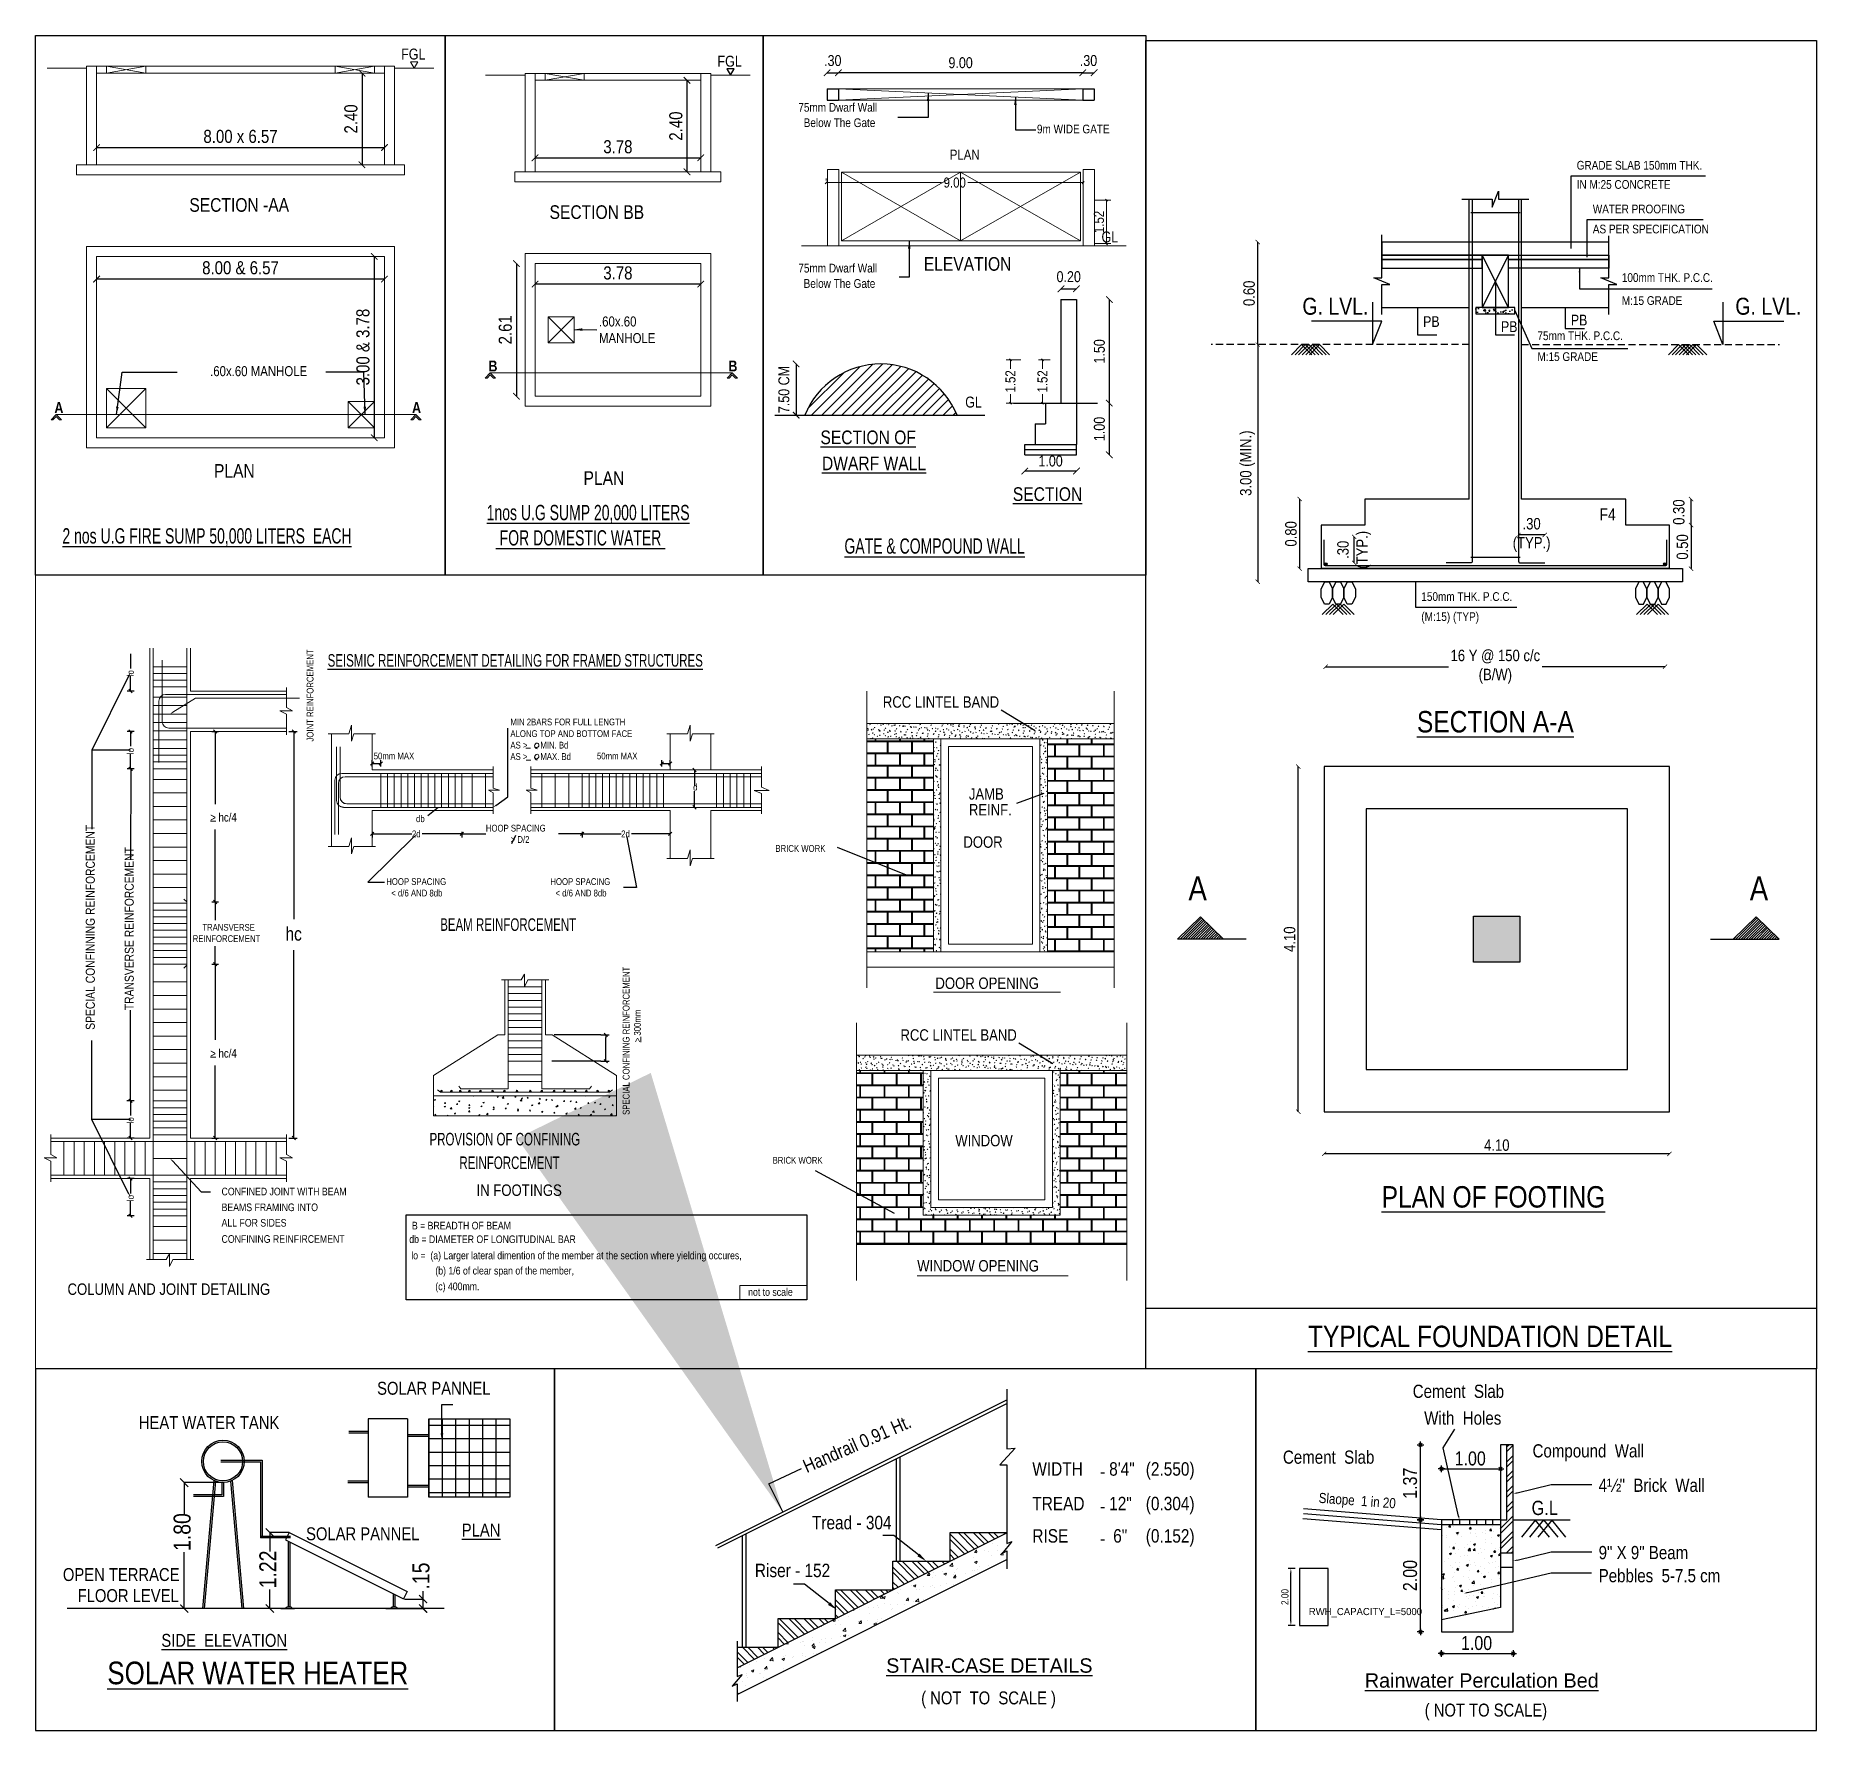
# Model space of a CAD drawing. Header units: metres. Extents: x 385023 to 385532, y 1408468 to 1408621.
# Drawn here: x 385166.6 to 385229, y 1408468.8 to 1408528.2 of the extents above; entities that cross this region are included whole.
import ezdxf
from ezdxf.enums import TextEntityAlignment as Align

# ---------------------------------------------------------------- set-up
doc = ezdxf.new("R2010")
doc.units = ezdxf.units.M
doc.header["$MEASUREMENT"] = 0
doc.linetypes.add('HIDDEN', pattern=[0.375, 0.25, -0.125])
doc.linetypes.add('HIDDEN2', pattern=[4.7625, 3.175, -1.5875])
for name, color, linetype in [('A-ELEV-MDUM', 2, 'Continuous'), ('A-EQUP-SERV', 7, 'HIDDEN2'), ('CLIENT', 2, 'Continuous'), ('Dim', 1, 'Continuous'), ('Road', 1, 'Continuous'), ('T-04', 1, 'Continuous'), ('text', 3, 'Continuous'), ('TxtP', 4, 'Continuous'), ('Wall', 5, 'Continuous'), ('WALLS', 5, 'Continuous')]:
    doc.layers.add(name, color=color, linetype=linetype)
for name, color, linetype, lineweight in [('COMPOUNDWALL', 7, 'Continuous', 25), ('Doorwin', 8, 'Continuous', 18), ('hatch', 251, 'Continuous', 5), ('MAIN_GATE', 57, 'Continuous', 50), ('PHE-TEXT', 7, 'Continuous', 25), ('RWH', 7, 'Continuous', 25), ('TITLE', 41, 'Continuous', 13)]:
    doc.layers.add(name, color=color, linetype=linetype, lineweight=lineweight)
doc.styles.add('ARIAL', font='ARIALN.TTF')
doc.styles.add('BOLD', font='ARIALN.TTF', dxfattribs={"height": 15})
doc.styles.add('CGR', font='ARIALNB.TTF')
doc.styles.add('D', font='ARIALN.TTF', dxfattribs={"height": 9})
doc.styles.add('DE', font='romai___.ttf', dxfattribs={"height": 1.75})
doc.styles.add('HEAD', font='ARIALN.TTF', dxfattribs={"height": 12})
doc.styles.add('RIA-AP', font='ARIALN.TTF')
doc.styles.get("Standard").update_dxf_attribs({"font": 'ARIALN.TTF', "height": 0.35})
doc.styles.add('stylus', font='ARIALN.TTF')
doc.dimstyles.new('BLD OUTER', dxfattribs={"dimscale": 0.096, "dimtxt": 3, "dimasz": 0.762, "dimexe": 1.524, "dimexo": 3.96875, "dimgap": 0.889, "dimtad": 0, "dimzin": 0, "dimdsep": 46, "dimtxsty": 'Standard', "dimblk": 'OBLIQUE', "dimcen": 0, "dimclrd": 256, "dimadec": 0, "dimazin": 0, "dimtfac": 1, "dimtofl": 0, "dimtmove": 0, "dimatfit": 3, "dimldrblk": 'OPEN', "dimfxl": 0, "dimtolj": 1, "dimtzin": 0, "dimlwd": 18, "dimlwe": 18, "dimarcsym": 0})
doc.dimstyles.new('BLG DIM-1', dxfattribs={"dimtxt": 0.25, "dimasz": 0.15, "dimexe": 0.1, "dimexo": 0.15, "dimgap": 0.08, "dimtad": 1, "dimzin": 0, "dimdsep": 46, "dimtxsty": 'ARIAL', "dimcen": 0.09, "dimclrd": 8, "dimclre": 8, "dimadec": 0, "dimazin": 0, "dimtfac": 1, "dimtofl": 0, "dimtmove": 2, "dimatfit": 3, "dimfxl": 0, "dimtolj": 1, "dimtzin": 0, "dimarcsym": 0})
doc.dimstyles.new('RIA-AP', dxfattribs={"dimtxt": 0.3, "dimasz": 0.15, "dimexe": 0, "dimexo": 1, "dimgap": 0.1, "dimtad": 1, "dimzin": 4, "dimdsep": 46, "dimtxsty": 'RIA-AP', "dimblk": 'ARCHTICK', "dimcen": 0.09, "dimse1": 1, "dimse2": 1, "dimclrd": 8, "dimclre": 8, "dimclrt": 4, "dimazin": 0, "dimtfac": 1, "dimtix": 1, "dimtofl": 0, "dimtmove": 2, "dimatfit": 3, "dimfxl": 0, "dimtolj": 1, "dimtzin": 0, "dimarcsym": 0})
doc.dimstyles.get("Standard").update_dxf_attribs({"dimtxt": 0.25, "dimasz": 0.18, "dimexe": 0.18, "dimexo": 0.0625, "dimgap": 0.1, "dimtad": 1, "dimtoh": 1, "dimzin": 0, "dimdsep": 46, "dimtxsty": 'CGR', "dimblk": 'ARCHTICK', "dimcen": 0.09, "dimse1": 1, "dimse2": 1, "dimclrd": 1, "dimclrt": 3, "dimaunit": 1, "dimadec": 3, "dimazin": 0, "dimtfac": 1, "dimtix": 1, "dimtofl": 0, "dimtmove": 0, "dimatfit": 3, "dimfxl": 0, "dimtolj": 1, "dimtzin": 0, "dimarcsym": 0})

msp = doc.modelspace()

# ---------------------------------------------------------------- texts
at = {"color": 4, "style": 'RIA-AP'}
for s, height, p in [('GRADE SLAB 150mm THK.', 0.30565, (385220.595, 1408523.7)), ('IN M:25 CONCRETE', 0.30565, (385220.595, 1408523.028)), ('WATER PROOFING', 0.30565, (385221.159, 1408522.167)), ('AS PER SPECIFICATION', 0.30565, (385221.159, 1408521.465)), ('100mm THK. P.C.C.', 0.30565, (385222.176, 1408519.764)), ('G. LVL.', 0.5959, (385210.983, 1408518.758)), ('M:15 GRADE', 0.3056, (385222.176, 1408518.957)), ('G. LVL.', 0.5959, (385226.154, 1408518.758)), ('PB', 0.3773, (385220.39, 1408518.273)), ('PB', 0.3773, (385215.214, 1408518.221)), ('PB', 0.3773, (385217.942, 1408518.044)), ('75mm THK. P.C.C.', 0.30565, (385219.219, 1408517.725)), ('M:15 GRADE', 0.3056, (385219.219, 1408516.992)), ('F4', 0.4237, (385221.395, 1408511.461)), ('150mm THK. P.C.C.', 0.30565, (385215.15, 1408508.582)), ('(M:15) (TYP)', 0.30565, (385215.15, 1408507.88))]:
    msp.add_text(s, height=height, dxfattribs=at).set_placement(p, align=Align.MIDDLE_LEFT)
at = {"style": 'ARIAL'}
for s, p in [('%%USECTION A-A', (385217.744, 1408504.195)), ('%%UPLAN OF FOOTING', (385217.679, 1408487.54)), ('%%UTYPICAL FOUNDATION DETAIL', (385217.558, 1408482.647))]:
    msp.add_text(s, height=0.75083, dxfattribs=at).set_placement(p, align=Align.MIDDLE_CENTER)
for p in [(385207.313, 1408498.352), (385226.981, 1408498.352)]:
    msp.add_text('A', height=0.847, dxfattribs=at).set_placement(p, align=Align.MIDDLE)
at = {"color": 60, "style": 'D'}
msp.add_text('1.00', height=0.4896, dxfattribs=at).set_placement((385216.318, 1408478.126))
at = {"color": 120, "style": 'D'}
for s, p in [('1.37', (385214.999, 1408476.955)), ('2.00', (385214.999, 1408473.72))]:
    msp.add_text(s, height=0.4896, rotation=90, dxfattribs=at).set_placement(p)
msp.add_text('1.00', height=0.4896, dxfattribs=at).set_placement((385216.54, 1408471.656))
at = {"layer": 'RWH', "color": 130, "insert": (385211.208, 1408473.129), "char_height": 0.25, "width": 4.21903, "attachment_point": 1, "style": 'DE'}
msp.add_mtext('RWH_CAPACITY_L=5000', dxfattribs=at)
at = {"layer": 'text', "width": 1.2}
msp.add_text('%%URainwater Perculation Bed', height=0.50336, dxfattribs=at).set_placement((385217.268, 1408470.336), align=Align.CENTER)
at = {"layer": 'text'}
msp.add_text('( NOT TO SCALE)', height=0.4523, dxfattribs=at).set_placement((385215.269, 1408469.324))
at = {"layer": 'TxtP'}
for s, height, p in [('Cement  Slab', 0.46144, (385214.849, 1408480.494)), ('With  Holes', 0.46144, (385215.251, 1408479.555)), ('Cement  Slab', 0.46144, (385210.301, 1408478.186)), ('Compound  Wall', 0.46144, (385219.048, 1408478.407)), ('4½"  Brick  Wall', 0.46144, (385221.364, 1408477.2)), ('G.L', 0.4999, (385219.014, 1408476.386)), ('9" X 9" Beam', 0.46144, (385221.364, 1408474.841)), ('Pebbles  5-7.5 cm', 0.46144, (385221.364, 1408474.031))]:
    msp.add_text(s, height=height, dxfattribs=at).set_placement(p)
msp.add_text('Slaope  1 in 20', height=0.35377, rotation=355.81869, dxfattribs=at).set_placement((385211.544, 1408476.817))

# ---------------------------------------------------------------- blocks, each defined once
blk = doc.blocks.new('A$C128D4AEA')
at = {"color": 60}
blk.add_lwpolyline([(9.176, 0), (0, 0), (0, -6.392), (9.176, -6.392)], close=True, dxfattribs=at)
at = {"layer": 'A-ELEV-MDUM', "color": 3}
for p, q in [((7.185, -1.139), (7.185, -0.626)), ((7.185, -0.626), (7.375, -0.626)), ((6.575, -0.881), (5.881, -0.881)), ((5.881, -0.881), (5.881, -2.27)), ((6.575, -0.881), (6.575, -2.27)), ((6.95, -0.881), (8.383, -0.881)), ((6.95, -2.27), (6.95, -0.881)), ((6.957, -2.27), (6.957, -0.881)), ((7.194, -2.27), (7.194, -0.881)), ((7.432, -2.27), (7.432, -0.881)), ((7.67, -2.27), (7.67, -0.881)), ((7.908, -2.27), (7.908, -0.881)), ((8.145, -2.27), (8.145, -0.881)), ((8.383, -0.881), (8.383, -2.27)), ((5.881, -1.106), (5.537, -1.106)), ((5.881, -1.135), (5.537, -1.135)), ((6.575, -1.16), (6.95, -1.16)), ((6.575, -1.189), (6.95, -1.189)), ((6.95, -0.993), (8.383, -0.993)), ((6.95, -1.231), (8.383, -1.231)), ((6.95, -1.469), (8.383, -1.469)), ((3.274, -1.611), (4.006, -1.611)), ((3.274, -1.64), (3.977, -1.64)), ((3.977, -1.64), (3.977, -2.988)), ((4.006, -1.611), (4.006, -2.988)), ((6.95, -1.706), (8.383, -1.706)), ((3.312, -2.01), (2.623, -2.01)), ((3.153, -1.974), (2.951, -4.237)), ((3.181, -1.986), (2.98, -4.237)), ((3.293, -2.01), (3.293, -2.224)), ((3.322, -2.01), (3.322, -2.253)), ((3.446, -1.986), (3.647, -4.237)), ((3.474, -1.974), (3.676, -4.237)), ((5.881, -1.982), (5.521, -1.982)), ((5.881, -2.011), (5.521, -2.011)), ((6.575, -2.053), (6.95, -2.053)), ((6.575, -2.082), (6.95, -2.082)), ((6.95, -1.944), (8.383, -1.944)), ((6.95, -2.182), (8.383, -2.182)), ((3.293, -2.224), (2.79, -2.224)), ((3.322, -2.253), (2.79, -2.253)), ((6.575, -2.27), (5.881, -2.27)), ((8.383, -2.27), (6.95, -2.27)), ((4.507, -2.96), (3.977, -2.96)), ((4.507, -2.988), (3.977, -2.988)), ((4.483, -2.893), (4.136, -2.893)), ((4.142, -2.893), (4.142, -3.228)), ((4.484, -2.893), (4.42, -3.023)), ((4.42, -3.023), (6.502, -4.064)), ((4.467, -3.061), (4.467, -4.208)), ((4.484, -2.893), (6.567, -3.934)), ((4.496, -3.061), (4.496, -4.209)), ((4.142, -4.237), (4.142, -3.903)), ((6.326, -4.207), (6.326, -3.976)), ((6.355, -4.207), (6.355, -3.99)), ((6.567, -3.934), (6.502, -4.064)), ((7.222, -4.237), (0.556, -4.237)), ((4.332, -4.237), (4.136, -4.237)), ((4.334, -4.237), (4.577, -4.237)), ((4.496, -4.237), (4.334, -4.237)), ((6.192, -4.237), (6.435, -4.237)), ((6.354, -4.237), (6.192, -4.237))]:
    blk.add_line(p, q, dxfattribs=at)
for points in [[(2.7, -2.082), (2.557, -1.939)], [(4.213, -2.965), (4.07, -2.822)]]:
    blk.add_lwpolyline(points, dxfattribs=at)
at = {"layer": 'A-ELEV-MDUM', "color": 0, "const_width": 0.0214}
for points in [[(6.922, -4.143), (6.78, -4.001)], [(2.557, -4.166), (2.7, -4.309)], [(4.07, -4.166), (4.213, -4.309)], [(6.78, -4.166), (6.922, -4.309)]]:
    blk.add_lwpolyline(points, dxfattribs=at)
at = {"layer": 'A-ELEV-MDUM', "color": 3}
for radius in [0.376, 0.347]:
    blk.add_circle((3.313, -1.634), radius, dxfattribs=at)
for centre in [(4.48, -4.293), (6.338, -4.293)]:
    blk.add_arc(centre, 0.0854, 40.5596, 139.4404, dxfattribs=at)
blk.add_solid([(7.209, -1.139), (7.185, -1.282), (7.161, -1.139)], dxfattribs=at)
at = {"layer": 'Dim'}
for p, q in [((2.628, -2.01), (2.628, -2.566)), ((2.628, -4.237), (2.628, -3.242)), ((6.52, -4.072), (6.856, -4.072)), ((6.851, -4.072), (6.851, -3.929)), ((6.851, -4.237), (6.851, -4.072)), ((3.318, -4.237), (2.623, -4.237)), ((6.437, -4.237), (6.856, -4.237))]:
    blk.add_line(p, q, dxfattribs=at)
at = {"layer": 'Dim', "color": 4}
for s, p in [('1.80', (2.74, -3.219)), ('1.22', (4.256, -3.88)), ('.15', (6.963, -3.901))]:
    blk.add_text(s, height=0.3, rotation=90, dxfattribs=at).set_placement(p)
at = {"layer": 'text'}
for s, height, p in [('SOLAR PANNEL', 0.22823, (6.038, -0.455)), ('HEAT WATER TANK', 0.22823, (1.825, -1.062)), ('SOLAR PANNEL', 0.22823, (4.782, -3.029)), ('%%UPLAN', 0.2282, (7.535, -2.963)), ('OPEN TERRACE ', 0.22823, (0.482, -3.75)), ('FLOOR LEVEL', 0.22823, (0.743, -4.122)), ('%%USIDE  ELEVATION', 0.22823, (2.223, -4.914))]:
    blk.add_text(s, height=height, dxfattribs=at).set_placement(p)
at = {"layer": 'text', "style": 'BOLD'}
blk.add_text('%%USOLAR WATER HEATER', height=0.4, dxfattribs=at).set_placement((1.268, -5.576))
blk = doc.blocks.new('_ArchTick')
at = {"color": 0, "linetype": 'ByBlock', "const_width": 0.15}
blk.add_lwpolyline([(-0.5, -0.5), (0.5, 0.5)], dxfattribs=at)
blk = doc.blocks.new('*D643')
at = {"layer": 'Defpoints', "color": 0}
for p in [(12.211, -6.275), (18.811, -6.275), (12.211, -6.795)]:
    blk.add_point(p, dxfattribs=at)
at = {"layer": 'Doorwin', "color": 1, "lineweight": -2}
blk.add_line((18.811, -6.795), (12.211, -6.795), dxfattribs=at)
at = {"layer": 'Doorwin', "color": 1, "lineweight": -2, "xscale": 0.15, "yscale": 0.15, "zscale": 0.15, "rotation": 180}
blk.add_blockref('_ArchTick', (12.211, -6.795), dxfattribs=at)
at = {"layer": 'Doorwin', "color": 1, "lineweight": -2, "xscale": 0.15, "yscale": 0.15, "zscale": 0.15}
blk.add_blockref('_ArchTick', (18.811, -6.795), dxfattribs=at)
at = {"layer": 'Doorwin', "color": 4, "insert": (15.511, -6.537), "char_height": 0.3, "attachment_point": 5, "style": 'RIA-AP'}
blk.add_mtext('\\A1;8.00 & 6.57', dxfattribs=at)
blk = doc.blocks.new('*D645')
at = {"layer": 'Defpoints', "color": 0}
for p in [(18.811, -6.275), (18.576, -10.435), (18.811, -10.435)]:
    blk.add_point(p, dxfattribs=at)
at = {"layer": 'Doorwin', "color": 1, "lineweight": -2}
blk.add_line((18.576, -6.275), (18.576, -10.435), dxfattribs=at)
at = {"layer": 'Doorwin', "color": 1, "lineweight": -2, "xscale": 0.15, "yscale": 0.15, "zscale": 0.15}
for p, rotation in [((18.576, -6.275), 90), ((18.576, -10.435), 270)]:
    blk.add_blockref('_ArchTick', p, dxfattribs=dict(at, rotation=rotation))
at = {"layer": 'Doorwin', "color": 4, "insert": (18.319, -8.355), "char_height": 0.3, "attachment_point": 5, "rotation": 90, "style": 'RIA-AP'}
blk.add_mtext('\\A1;3.00 & 3.78', dxfattribs=at)
blk = doc.blocks.new('*D553')
at = {"layer": 'Defpoints', "color": 0}
for p in [(18.811, -2.072), (18.297, -4.172), (18.811, -4.172)]:
    blk.add_point(p, dxfattribs=at)
at = {"layer": 'Doorwin', "color": 1, "lineweight": -2}
blk.add_line((18.297, -2.072), (18.297, -4.172), dxfattribs=at)
at = {"layer": 'Doorwin', "color": 1, "lineweight": -2, "xscale": 0.15, "yscale": 0.15, "zscale": 0.15}
for p, rotation in [((18.297, -2.072), 90), ((18.297, -4.172), 270)]:
    blk.add_blockref('_ArchTick', p, dxfattribs=dict(at, rotation=rotation))
at = {"layer": 'Doorwin', "color": 4, "insert": (18.043, -3.122), "char_height": 0.3, "attachment_point": 5, "rotation": 90, "style": 'RIA-AP'}
blk.add_mtext('\\A1;2.40', dxfattribs=at)
blk = doc.blocks.new('*D648')
at = {"layer": 'Defpoints', "color": 0}
for p in [(26.064, -2.236), (25.748, -4.336), (26.064, -4.336)]:
    blk.add_point(p, dxfattribs=at)
at = {"layer": 'Doorwin', "color": 1, "lineweight": -2}
blk.add_line((25.748, -2.236), (25.748, -4.336), dxfattribs=at)
at = {"layer": 'Doorwin', "color": 1, "lineweight": -2, "xscale": 0.15, "yscale": 0.15, "zscale": 0.15}
for p, rotation in [((25.748, -2.236), 90), ((25.748, -4.336), 270)]:
    blk.add_blockref('_ArchTick', p, dxfattribs=dict(at, rotation=rotation))
at = {"layer": 'Doorwin', "color": 4, "insert": (25.494, -3.286), "char_height": 0.3, "attachment_point": 5, "rotation": 90, "style": 'RIA-AP'}
blk.add_mtext('\\A1;2.40', dxfattribs=at)
blk = doc.blocks.new('*D646')
at = {"layer": 'Defpoints', "color": 0}
for p in [(22.264, -6.439), (26.064, -6.439), (22.264, -6.91)]:
    blk.add_point(p, dxfattribs=at)
at = {"layer": 'Doorwin', "color": 1, "lineweight": -2}
blk.add_line((26.064, -6.91), (22.264, -6.91), dxfattribs=at)
at = {"layer": 'Doorwin', "color": 1, "lineweight": -2, "xscale": 0.15, "yscale": 0.15, "zscale": 0.15, "rotation": 180}
blk.add_blockref('_ArchTick', (22.264, -6.91), dxfattribs=at)
at = {"layer": 'Doorwin', "color": 1, "lineweight": -2, "xscale": 0.15, "yscale": 0.15, "zscale": 0.15}
blk.add_blockref('_ArchTick', (26.064, -6.91), dxfattribs=at)
at = {"layer": 'Doorwin', "color": 4, "insert": (24.164, -6.656), "char_height": 0.3, "attachment_point": 5, "style": 'RIA-AP'}
blk.add_mtext('\\A1;3.78', dxfattribs=at)
blk = doc.blocks.new('*D647')
at = {"layer": 'Defpoints', "color": 0}
for p in [(22.264, -6.439), (21.837, -9.48), (22.264, -9.48)]:
    blk.add_point(p, dxfattribs=at)
at = {"layer": 'Doorwin', "color": 1, "lineweight": -2}
blk.add_line((21.837, -6.439), (21.837, -9.48), dxfattribs=at)
at = {"layer": 'Doorwin', "color": 1, "lineweight": -2, "xscale": 0.15, "yscale": 0.15, "zscale": 0.15}
for p, rotation in [((21.837, -6.439), 90), ((21.837, -9.48), 270)]:
    blk.add_blockref('_ArchTick', p, dxfattribs=dict(at, rotation=rotation))
at = {"layer": 'Doorwin', "color": 4, "insert": (21.583, -7.959), "char_height": 0.3, "attachment_point": 5, "rotation": 90, "style": 'RIA-AP'}
blk.add_mtext('\\A1;2.61', dxfattribs=at)
blk = doc.blocks.new('*D122')
at = {"layer": 'Defpoints', "color": 0}
for p in [(33.492, -10.826), (34.678, -10.826), (33.492, -11.197)]:
    blk.add_point(p, dxfattribs=at)
at = {"layer": 'Doorwin', "color": 1, "lineweight": -2}
blk.add_line((34.678, -11.197), (33.492, -11.197), dxfattribs=at)
at = {"layer": 'Doorwin', "color": 1, "lineweight": -2, "xscale": 0.15, "yscale": 0.15, "zscale": 0.15, "rotation": 180}
blk.add_blockref('_ArchTick', (33.492, -11.197), dxfattribs=at)
at = {"layer": 'Doorwin', "color": 1, "lineweight": -2, "xscale": 0.15, "yscale": 0.15, "zscale": 0.15}
blk.add_blockref('_ArchTick', (34.678, -11.197), dxfattribs=at)
at = {"layer": 'Doorwin', "color": 4, "insert": (34.085, -10.969), "char_height": 0.25, "attachment_point": 5, "style": 'RIA-AP'}
blk.add_mtext('\\A1;1.00', dxfattribs=at)
blk = doc.blocks.new('*D121')
at = {"layer": 'Defpoints', "color": 0}
for p in [(34.678, -9.639), (35.432, -9.639), (34.678, -10.826)]:
    blk.add_point(p, dxfattribs=at)
at = {"layer": 'Doorwin', "color": 1, "lineweight": -2}
blk.add_line((35.432, -10.826), (35.432, -9.639), dxfattribs=at)
at = {"layer": 'Doorwin', "color": 1, "lineweight": -2, "xscale": 0.15, "yscale": 0.15, "zscale": 0.15}
for p, rotation in [((35.432, -9.639), 90), ((35.432, -10.826), 270)]:
    blk.add_blockref('_ArchTick', p, dxfattribs=dict(at, rotation=rotation))
at = {"layer": 'Doorwin', "color": 4, "insert": (35.204, -10.233), "char_height": 0.25, "attachment_point": 5, "rotation": 90, "style": 'RIA-AP'}
blk.add_mtext('\\A1;1.00', dxfattribs=at)
blk = doc.blocks.new('*D119')
at = {"layer": 'Defpoints', "color": 0}
for p in [(34.678, -7.266), (35.432, -7.266), (34.678, -9.639)]:
    blk.add_point(p, dxfattribs=at)
at = {"layer": 'Doorwin', "color": 1, "lineweight": -2}
blk.add_line((35.432, -9.639), (35.432, -7.266), dxfattribs=at)
at = {"layer": 'Doorwin', "color": 1, "lineweight": -2, "xscale": 0.15, "yscale": 0.15, "zscale": 0.15}
for p, rotation in [((35.432, -7.266), 90), ((35.432, -9.639), 270)]:
    blk.add_blockref('_ArchTick', p, dxfattribs=dict(at, rotation=rotation))
at = {"layer": 'Doorwin', "color": 4, "insert": (35.204, -8.453), "char_height": 0.25, "attachment_point": 5, "rotation": 90, "style": 'RIA-AP'}
blk.add_mtext('\\A1;1.50', dxfattribs=at)
blk = doc.blocks.new('*D120')
at = {"layer": 'Defpoints', "color": 0}
for p in [(34.322, -7.266), (34.678, -7.018), (34.678, -7.266)]:
    blk.add_point(p, dxfattribs=at)
at = {"layer": 'Doorwin', "color": 1, "lineweight": -2}
blk.add_line((34.322, -7.018), (34.678, -7.018), dxfattribs=at)
at = {"layer": 'Doorwin', "color": 1, "lineweight": -2, "xscale": 0.15, "yscale": 0.15, "zscale": 0.15, "rotation": 180}
blk.add_blockref('_ArchTick', (34.322, -7.018), dxfattribs=at)
at = {"layer": 'Doorwin', "color": 1, "lineweight": -2, "xscale": 0.15, "yscale": 0.15, "zscale": 0.15}
blk.add_blockref('_ArchTick', (34.678, -7.018), dxfattribs=at)
at = {"layer": 'Doorwin', "color": 4, "insert": (34.5, -6.741), "char_height": 0.25, "attachment_point": 5, "style": 'RIA-AP'}
blk.add_mtext('\\A1;0.20', dxfattribs=at)
blk = doc.blocks.new('*D118')
at = {"layer": 'Defpoints', "color": 0}
for p in [(30.194, -8.742), (28.25, -9.915), (30.194, -9.915)]:
    blk.add_point(p, dxfattribs=at)
at = {"layer": 'Doorwin', "color": 1, "lineweight": -2}
blk.add_line((28.25, -8.742), (28.25, -9.915), dxfattribs=at)
at = {"layer": 'Doorwin', "color": 1, "lineweight": -2, "xscale": 0.15, "yscale": 0.15, "zscale": 0.15}
for p, rotation in [((28.25, -8.742), 90), ((28.25, -9.915), 270)]:
    blk.add_blockref('_ArchTick', p, dxfattribs=dict(at, rotation=rotation))
at = {"layer": 'Doorwin', "color": 4, "insert": (27.971, -9.329), "char_height": 0.25, "attachment_point": 5, "rotation": 90, "style": 'RIA-AP'}
blk.add_mtext('\\A1;7.50 CM', dxfattribs=at)
blk = doc.blocks.new('*D125')
at = {"layer": 'Defpoints', "color": 0}
for p in [(29.222, -2.062), (29.222, -2.432), (34.823, -2.432)]:
    blk.add_point(p, dxfattribs=at)
at = {"layer": 'Doorwin', "color": 1, "lineweight": -2}
blk.add_line((34.823, -2.062), (29.222, -2.062), dxfattribs=at)
at = {"layer": 'Doorwin', "color": 1, "lineweight": -2, "xscale": 0.15, "yscale": 0.15, "zscale": 0.15, "rotation": 180}
blk.add_blockref('_ArchTick', (29.222, -2.062), dxfattribs=at)
at = {"layer": 'Doorwin', "color": 1, "lineweight": -2, "xscale": 0.15, "yscale": 0.15, "zscale": 0.15}
blk.add_blockref('_ArchTick', (34.823, -2.062), dxfattribs=at)
at = {"layer": 'Doorwin', "color": 4, "insert": (32.022, -1.834), "char_height": 0.25, "attachment_point": 5, "style": 'RIA-AP'}
blk.add_mtext('\\A1;9.00', dxfattribs=at)
blk = doc.blocks.new('*D124')
at = {"layer": 'Defpoints', "color": 0}
for p in [(34.823, -2.432), (35.085, -2.062), (35.085, -2.432)]:
    blk.add_point(p, dxfattribs=at)
at = {"layer": 'Doorwin', "color": 1, "lineweight": -2}
blk.add_line((34.823, -2.062), (35.085, -2.062), dxfattribs=at)
at = {"layer": 'Doorwin', "color": 1, "lineweight": -2, "xscale": 0.15, "yscale": 0.15, "zscale": 0.15, "rotation": 180}
blk.add_blockref('_ArchTick', (34.823, -2.062), dxfattribs=at)
at = {"layer": 'Doorwin', "color": 1, "lineweight": -2, "xscale": 0.15, "yscale": 0.15, "zscale": 0.15}
blk.add_blockref('_ArchTick', (35.085, -2.062), dxfattribs=at)
at = {"layer": 'Doorwin', "color": 4, "insert": (34.954, -1.784), "char_height": 0.25, "attachment_point": 5, "style": 'RIA-AP'}
blk.add_mtext('\\A1;.30', dxfattribs=at)
blk = doc.blocks.new('*D123')
at = {"layer": 'Defpoints', "color": 0}
for p in [(28.96, -2.432), (29.222, -2.062), (29.222, -2.432)]:
    blk.add_point(p, dxfattribs=at)
at = {"layer": 'Doorwin', "color": 1, "lineweight": -2}
blk.add_line((28.96, -2.062), (29.222, -2.062), dxfattribs=at)
at = {"layer": 'Doorwin', "color": 1, "lineweight": -2, "xscale": 0.15, "yscale": 0.15, "zscale": 0.15, "rotation": 180}
blk.add_blockref('_ArchTick', (28.96, -2.062), dxfattribs=at)
at = {"layer": 'Doorwin', "color": 1, "lineweight": -2, "xscale": 0.15, "yscale": 0.15, "zscale": 0.15}
blk.add_blockref('_ArchTick', (29.222, -2.062), dxfattribs=at)
at = {"layer": 'Doorwin', "color": 4, "insert": (29.091, -1.784), "char_height": 0.25, "attachment_point": 5, "style": 'RIA-AP'}
blk.add_mtext('\\A1;.30', dxfattribs=at)
blk = doc.blocks.new('*D644')
at = {"layer": 'Defpoints', "color": 0}
for p in [(12.211, -3.803), (18.811, -3.778), (18.811, -3.803)]:
    blk.add_point(p, dxfattribs=at)
at = {"layer": 'Doorwin', "color": 1, "lineweight": -2}
blk.add_line((12.211, -3.778), (18.811, -3.778), dxfattribs=at)
at = {"layer": 'Doorwin', "color": 1, "lineweight": -2, "xscale": 0.15, "yscale": 0.15, "zscale": 0.15, "rotation": 180}
blk.add_blockref('_ArchTick', (12.211, -3.778), dxfattribs=at)
at = {"layer": 'Doorwin', "color": 1, "lineweight": -2, "xscale": 0.15, "yscale": 0.15, "zscale": 0.15}
blk.add_blockref('_ArchTick', (18.811, -3.778), dxfattribs=at)
at = {"layer": 'Doorwin', "color": 4, "insert": (15.511, -3.524), "char_height": 0.3, "attachment_point": 5, "style": 'RIA-AP'}
blk.add_mtext('\\A1;8.00 x 6.57', dxfattribs=at)
blk = doc.blocks.new('*D661')
at = {"layer": 'Defpoints', "color": 0}
for p in [(22.264, -4.057), (26.064, -4.014), (26.064, -4.057)]:
    blk.add_point(p, dxfattribs=at)
at = {"layer": 'Doorwin', "color": 1, "lineweight": -2}
blk.add_line((22.264, -4.014), (26.064, -4.014), dxfattribs=at)
at = {"layer": 'Doorwin', "color": 1, "lineweight": -2, "xscale": 0.15, "yscale": 0.15, "zscale": 0.15, "rotation": 180}
blk.add_blockref('_ArchTick', (22.264, -4.014), dxfattribs=at)
at = {"layer": 'Doorwin', "color": 1, "lineweight": -2, "xscale": 0.15, "yscale": 0.15, "zscale": 0.15}
blk.add_blockref('_ArchTick', (26.064, -4.014), dxfattribs=at)
at = {"layer": 'Doorwin', "color": 4, "insert": (24.164, -3.761), "char_height": 0.3, "attachment_point": 5, "style": 'RIA-AP'}
blk.add_mtext('\\A1;3.78', dxfattribs=at)
blk = doc.blocks.new('A$C222665A7')
at = {"lineweight": 5}
for points in [[(16.549, 11.316, 1), (16.48, 11.316, 1)], [(16.957, 11.316, 1), (16.889, 11.316, 1)], [(17.315, 11.316, 1), (17.246, 11.316, 1)], [(17.689, 11.316, 1), (17.62, 11.316, 1)], [(18.136, 11.316, 1), (18.067, 11.316, 1)], [(18.629, 11.316, 1), (18.56, 11.316, 1)], [(19.111, 11.316, 1), (19.042, 11.316, 1)], [(19.623, 11.316, 1), (19.554, 11.316, 1)], [(20.164, 11.316, 1), (20.096, 11.316, 1)], [(20.63, 11.316, 1), (20.562, 11.316, 1)], [(21.136, 11.316, 1), (21.067, 11.316, 1)], [(21.55, 11.316, 1), (21.481, 11.316, 1)], [(21.992, 11.316, 1), (21.923, 11.316, 1)], [(22.447, 11.316, 1), (22.378, 11.316, 1)], [(22.903, 11.316, 1), (22.834, 11.316, 1)], [(23.363, 11.316, 1), (23.294, 11.316, 1)]]:
    blk.add_hatch(color=3, dxfattribs=at).paths.add_polyline_path(points)
at = {"color": 3}
for p, q in [((3.861, 29.115), (3.861, 28.515)), ((4.012, 27.6), (3.723, 27.6)), ((3.792, 27.669), (3.929, 27.531)), ((3.861, 27.6), (3.861, 28.2)), ((39.294, 26.827), (40.674, 25.99)), ((4.012, 25.948), (3.723, 25.948)), ((3.929, 25.879), (3.792, 26.016)), ((3.861, 25.948), (3.861, 25.348)), ((7.172, 25.948), (7.445, 25.948)), ((7.376, 25.879), (7.238, 26.016)), ((7.307, 25.948), (7.307, 23)), ((10.31, 25.948), (10.649, 25.948)), ((10.58, 25.879), (10.442, 26.016)), ((10.511, 25.948), (10.511, 18.306)), ((19.223, 23.295), (19.223, 26.087)), ((33.825, 25.573), (34.175, 25.573)), ((33.825, 25.55), (34.671, 25.55)), ((34.175, 25.573), (34.175, 25.656)), ((34.198, 25.573), (34.198, 25.656)), ((34.198, 25.573), (35.167, 25.573)), ((34.694, 25.55), (35.663, 25.55)), ((35.167, 25.573), (35.167, 25.656)), ((35.19, 25.573), (35.19, 25.656)), ((35.19, 25.573), (36.158, 25.573)), ((35.686, 25.55), (36.533, 25.55)), ((36.158, 25.573), (36.158, 25.656)), ((36.182, 25.573), (36.182, 25.656)), ((36.182, 25.573), (36.533, 25.573)), ((3.861, 25.19), (2.286, 25.19)), ((2.286, 25.19), (2.286, 21.982)), ((3.861, 24.433), (3.861, 25.033)), ((13.765, 24.718), (13.627, 24.58)), ((13.696, 24.523), (13.696, 24.786)), ((13.696, 24.649), (14.044, 24.649)), ((13.975, 24.58), (14.112, 24.718)), ((14.044, 24.523), (14.044, 24.786)), ((25.548, 24.718), (25.41, 24.58)), ((25.479, 24.523), (25.479, 24.786)), ((25.479, 24.649), (25.826, 24.649)), ((25.757, 24.58), (25.895, 24.718)), ((25.826, 24.523), (25.826, 24.786)), ((4.012, 24.433), (3.723, 24.433)), ((4.012, 24.433), (3.73, 24.433)), ((3.792, 24.501), (3.929, 24.364)), ((3.937, 24.364), (3.799, 24.502)), ((3.868, 24.433), (3.864, 20.744)), ((26.877, 24.316), (26.739, 24.454)), ((26.808, 24.385), (26.808, 23.732)), ((18.732, 22.944), (19.223, 23.295)), ((26.808, 22.864), (26.808, 23.517)), ((39.927, 23.031), (41.042, 23.436)), ((15.964, 22.533), (16.365, 22.864)), ((26.739, 22.933), (26.877, 22.795)), ((7.307, 19.011), (7.307, 21.958)), ((13.765, 21.85), (13.627, 21.712)), ((13.696, 21.862), (13.696, 21.643)), ((13.696, 21.781), (15.311, 21.781)), ((17.349, 21.781), (15.734, 21.781)), ((17.418, 21.85), (17.28, 21.712)), ((17.28, 21.712), (17.418, 21.85)), ((17.349, 21.862), (17.349, 21.643)), ((17.349, 21.862), (17.349, 21.643)), ((17.349, 21.781), (18.317, 21.781)), ((22.247, 21.781), (21.278, 21.781)), ((22.315, 21.85), (22.178, 21.712)), ((22.178, 21.712), (22.315, 21.85)), ((22.247, 21.862), (22.247, 21.643)), ((22.247, 21.862), (22.247, 21.643)), ((22.247, 21.781), (23.825, 21.781)), ((25.826, 21.781), (24.248, 21.781)), ((15.424, 21.685), (13.517, 19.817)), ((19.526, 21.715), (19.365, 21.383)), ((24.062, 21.646), (24.453, 19.604)), ((13.517, 19.817), (14.195, 19.817)), ((24.453, 19.604), (23.92, 19.604)), ((7.172, 19.011), (7.445, 19.011)), ((7.172, 19.011), (7.445, 19.011)), ((7.238, 19.079), (7.376, 18.942)), ((7.376, 18.942), (7.238, 19.079)), ((7.307, 19.011), (7.307, 18.273)), ((7.307, 16.481), (7.307, 17.218)), ((10.511, 9.403), (10.511, 17.044)), ((41.182, 17.019), (41.481, 17.019)), ((41.182, 16.996), (41.976, 16.996)), ((41.504, 17.019), (42.472, 17.019)), ((41.976, 16.979), (41.976, 16.996)), ((42, 16.979), (42, 16.996)), ((42, 16.996), (42.968, 16.996)), ((42.496, 17.019), (43.464, 17.019)), ((42.968, 16.979), (42.968, 16.996)), ((42.991, 16.979), (42.991, 16.996)), ((42.991, 16.996), (43.889, 16.996)), ((43.487, 17.019), (43.889, 17.019)), ((7.172, 16.481), (7.445, 16.481)), ((7.172, 16.481), (7.445, 16.481)), ((7.376, 16.412), (7.238, 16.55)), ((7.238, 16.55), (7.376, 16.412)), ((7.307, 16.481), (7.307, 13.393)), ((3.855, 10.918), (3.859, 14.607)), ((2.286, 10.161), (2.286, 13.369)), ((23.002, 13.605), (21.107, 13.605)), ((23.002, 13.605), (23.343, 13.605)), ((23.274, 13.537), (23.137, 13.674)), ((23.205, 13.605), (23.205, 13.489)), ((23.205, 12.528), (23.205, 13.489)), ((40.011, 13.271), (41.39, 12.434)), ((7.307, 9.403), (7.307, 12.35)), ((23.002, 12.528), (21.011, 12.528)), ((23.002, 12.528), (23.343, 12.528)), ((23.137, 12.596), (23.274, 12.459)), ((4, 10.918), (3.718, 10.918)), ((4.012, 10.918), (3.723, 10.918)), ((3.787, 10.987), (3.924, 10.849)), ((3.929, 10.849), (3.792, 10.987)), ((3.861, 10.918), (3.861, 10.318)), ((3.799, 7.116), (2.286, 10.161)), ((3.861, 10.161), (2.286, 10.161)), ((3.792, 9.472), (3.929, 9.334)), ((3.861, 9.403), (3.861, 10.003)), ((7.238, 9.472), (7.376, 9.334)), ((10.442, 9.472), (10.58, 9.334)), ((4.012, 9.403), (3.723, 9.403)), ((7.172, 9.403), (7.445, 9.403)), ((10.31, 9.403), (10.649, 9.403)), ((5.564, 8.473), (6.732, 7.209)), ((31.725, 8.079), (34.931, 6.338)), ((4.012, 7.75), (3.723, 7.75)), ((3.929, 7.681), (3.792, 7.819)), ((3.861, 7.75), (3.861, 7.15)), ((3.861, 6.235), (3.861, 6.835)), ((6.732, 7.209), (7.118, 7.209)), ((4.012, 6.235), (3.723, 6.235)), ((3.792, 6.304), (3.929, 6.167)), ((15.075, 2.809), (15.075, 6.274)), ((15.075, 6.274), (31.385, 6.274)), ((31.385, 6.274), (31.385, 2.809)), ((31.385, 2.809), (15.075, 2.809))]:
    blk.add_line(p, q, dxfattribs=at)
at = {"color": 3, "lineweight": 5}
for p, q in [((4.644, 9.403), (4.644, 29.344)), ((4.782, 4.452), (4.782, 29.344)), ((4.782, 9.265), (4.782, 29.344)), ((6.159, 29.344), (6.159, 17.675)), ((6.297, 27.6), (6.297, 29.344)), ((6.159, 28.59), (4.782, 28.59)), ((6.159, 28.315), (4.782, 28.315)), ((5.15, 26.361), (5.15, 28.86)), ((6.159, 28.039), (4.782, 28.039)), ((6.159, 27.764), (4.782, 27.764)), ((6.297, 27.6), (10.216, 27.6)), ((10.216, 27.738), (10.216, 26.935)), ((33.825, 15.515), (33.825, 27.597)), ((43.889, 15.515), (43.889, 27.597)), ((6.159, 27.35), (4.782, 27.35)), ((6.159, 27.006), (4.782, 27.006)), ((5.013, 27.187), (5.013, 24.688)), ((10.216, 27.463), (5.288, 27.463)), ((5.588, 26.734), (6.508, 27.304)), ((6.297, 27.463), (10.216, 27.463)), ((6.508, 27.304), (10.744, 27.304)), ((10.216, 26.935), (10.453, 26.79)), ((6.159, 26.662), (4.782, 26.662)), ((6.168, 26.318), (4.79, 26.318)), ((9.941, 26.79), (10.216, 26.658)), ((10.453, 26.79), (9.941, 26.79)), ((10.216, 26.658), (10.216, 25.81)), ((12.742, 25.854), (12.85, 26.21)), ((12.85, 26.21), (12.85, 25.556)), ((26.525, 25.854), (26.633, 26.21)), ((26.633, 26.21), (26.633, 25.556)), ((43.889, 26.276), (33.825, 26.276)), ((33.945, 26.234), (33.967, 26.243)), ((33.945, 26.234), (33.96, 26.224)), ((33.961, 26.224), (33.967, 26.242)), ((34.13, 26.109), (34.152, 26.118)), ((34.13, 26.109), (34.145, 26.099)), ((34.146, 26.099), (34.152, 26.117)), ((34.258, 26.259), (34.272, 26.276)), ((34.258, 26.259), (34.277, 26.257)), ((34.277, 26.257), (34.273, 26.276)), ((34.39, 26.209), (34.412, 26.218)), ((34.39, 26.209), (34.406, 26.199)), ((34.406, 26.199), (34.412, 26.217)), ((34.48, 26.239), (34.495, 26.257)), ((34.48, 26.239), (34.499, 26.238)), ((34.499, 26.237), (34.496, 26.257)), ((34.575, 26.085), (34.597, 26.093)), ((34.591, 26.074), (34.597, 26.093)), ((34.627, 26.266), (34.636, 26.276)), ((34.627, 26.266), (34.655, 26.262)), ((34.655, 26.261), (34.653, 26.276)), ((34.703, 26.22), (34.717, 26.238)), ((34.703, 26.22), (34.721, 26.218)), ((34.721, 26.218), (34.718, 26.237)), ((34.836, 26.185), (34.857, 26.193)), ((34.836, 26.185), (34.851, 26.174)), ((34.851, 26.174), (34.858, 26.193)), ((34.925, 26.201), (34.94, 26.218)), ((34.925, 26.201), (34.943, 26.199)), ((34.944, 26.199), (34.94, 26.218)), ((34.958, 26.215), (34.982, 26.24)), ((34.958, 26.215), (34.985, 26.21)), ((34.986, 26.21), (34.982, 26.24)), ((35.109, 26.276), (35.111, 26.274)), ((35.112, 26.274), (35.112, 26.276)), ((35.147, 26.181), (35.162, 26.199)), ((35.147, 26.181), (35.166, 26.179)), ((35.166, 26.179), (35.162, 26.199)), ((35.281, 26.16), (35.303, 26.168)), ((35.281, 26.16), (35.296, 26.149)), ((35.288, 26.163), (35.313, 26.189)), ((35.288, 26.163), (35.316, 26.159)), ((35.297, 26.149), (35.303, 26.168)), ((35.316, 26.159), (35.313, 26.188)), ((35.369, 26.162), (35.384, 26.179)), ((35.369, 26.162), (35.388, 26.16)), ((35.388, 26.16), (35.385, 26.179)), ((35.541, 26.26), (35.563, 26.268)), ((35.541, 26.26), (35.557, 26.249)), ((35.557, 26.249), (35.563, 26.268)), ((35.592, 26.142), (35.607, 26.16)), ((35.592, 26.142), (35.61, 26.141)), ((35.611, 26.14), (35.607, 26.16)), ((35.619, 26.112), (35.643, 26.137)), ((35.619, 26.112), (35.647, 26.108)), ((35.647, 26.108), (35.644, 26.137)), ((35.726, 26.135), (35.748, 26.143)), ((35.726, 26.135), (35.742, 26.125)), ((35.742, 26.124), (35.748, 26.143)), ((35.814, 26.123), (35.829, 26.141)), ((35.814, 26.123), (35.832, 26.121)), ((35.833, 26.121), (35.829, 26.14)), ((35.987, 26.235), (36.008, 26.243)), ((35.987, 26.235), (36.002, 26.225)), ((36.003, 26.224), (36.009, 26.243)), ((36.036, 26.103), (36.051, 26.121)), ((36.036, 26.103), (36.055, 26.102)), ((36.055, 26.101), (36.051, 26.121)), ((36.172, 26.11), (36.193, 26.118)), ((36.172, 26.11), (36.187, 26.1)), ((36.188, 26.099), (36.194, 26.118)), ((36.258, 26.084), (36.273, 26.102)), ((36.277, 26.082), (36.274, 26.101)), ((36.432, 26.21), (36.454, 26.218)), ((36.432, 26.21), (36.447, 26.2)), ((36.448, 26.199), (36.454, 26.218)), ((36.617, 26.085), (36.639, 26.094)), ((36.633, 26.075), (36.639, 26.093)), ((36.877, 26.185), (36.899, 26.194)), ((36.877, 26.185), (36.893, 26.175)), ((36.882, 26.259), (36.896, 26.276)), ((36.882, 26.259), (36.901, 26.257)), ((36.893, 26.175), (36.9, 26.193)), ((36.901, 26.257), (36.898, 26.276)), ((36.901, 26.26), (36.916, 26.276)), ((36.901, 26.26), (36.929, 26.256)), ((36.929, 26.256), (36.927, 26.276)), ((37.104, 26.239), (37.119, 26.257)), ((37.104, 26.239), (37.123, 26.238)), ((37.123, 26.237), (37.12, 26.257)), ((37.152, 26.276), (37.153, 26.275)), ((37.154, 26.274), (37.154, 26.276)), ((37.232, 26.209), (37.256, 26.234)), ((37.232, 26.209), (37.259, 26.205)), ((37.26, 26.204), (37.256, 26.234)), ((37.323, 26.16), (37.344, 26.169)), ((37.323, 26.16), (37.338, 26.15)), ((37.327, 26.22), (37.342, 26.238)), ((37.327, 26.22), (37.345, 26.218)), ((37.339, 26.15), (37.345, 26.168)), ((37.346, 26.218), (37.342, 26.237)), ((37.549, 26.2), (37.564, 26.218)), ((37.549, 26.2), (37.568, 26.199)), ((37.562, 26.158), (37.587, 26.183)), ((37.562, 26.158), (37.59, 26.153)), ((37.568, 26.198), (37.564, 26.218)), ((37.583, 26.26), (37.605, 26.269)), ((37.583, 26.26), (37.599, 26.25)), ((37.59, 26.153), (37.587, 26.182)), ((37.599, 26.25), (37.605, 26.268)), ((37.768, 26.136), (37.79, 26.144)), ((37.768, 26.136), (37.784, 26.125)), ((37.771, 26.181), (37.786, 26.199)), ((37.771, 26.181), (37.79, 26.179)), ((37.784, 26.125), (37.79, 26.144)), ((37.79, 26.179), (37.787, 26.198)), ((37.893, 26.106), (37.917, 26.131)), ((37.893, 26.106), (37.921, 26.102)), ((37.921, 26.102), (37.918, 26.131)), ((37.994, 26.161), (38.008, 26.179)), ((37.994, 26.161), (38.012, 26.16)), ((38.012, 26.159), (38.009, 26.179)), ((38.028, 26.236), (38.05, 26.244)), ((38.028, 26.236), (38.044, 26.225)), ((38.044, 26.225), (38.051, 26.244)), ((38.213, 26.111), (38.235, 26.119)), ((38.213, 26.111), (38.229, 26.1)), ((38.216, 26.142), (38.231, 26.16)), ((38.216, 26.142), (38.234, 26.14)), ((38.229, 26.1), (38.236, 26.119)), ((38.235, 26.14), (38.231, 26.159)), ((38.438, 26.123), (38.453, 26.14)), ((38.438, 26.123), (38.457, 26.121)), ((38.457, 26.121), (38.453, 26.14)), ((38.474, 26.211), (38.496, 26.219)), ((38.474, 26.211), (38.489, 26.2)), ((38.49, 26.2), (38.496, 26.219)), ((38.659, 26.086), (38.68, 26.094)), ((38.66, 26.103), (38.675, 26.121)), ((38.66, 26.103), (38.679, 26.101)), ((38.675, 26.075), (38.681, 26.094)), ((38.679, 26.101), (38.676, 26.121)), ((38.883, 26.084), (38.898, 26.101)), ((38.901, 26.082), (38.898, 26.101)), ((38.919, 26.186), (38.941, 26.194)), ((38.919, 26.186), (38.935, 26.176)), ((38.935, 26.175), (38.941, 26.194)), ((39.175, 26.254), (39.195, 26.276)), ((39.175, 26.254), (39.202, 26.25)), ((39.195, 26.275), (39.195, 26.276)), ((39.195, 26.276), (39.195, 26.275)), ((39.203, 26.25), (39.2, 26.276)), ((39.365, 26.161), (39.386, 26.169)), ((39.365, 26.161), (39.38, 26.151)), ((39.38, 26.15), (39.387, 26.169)), ((39.506, 26.258), (39.521, 26.276)), ((39.506, 26.258), (39.525, 26.257)), ((39.506, 26.203), (39.53, 26.228)), ((39.506, 26.203), (39.533, 26.199)), ((39.525, 26.256), (39.522, 26.276)), ((39.534, 26.198), (39.53, 26.228)), ((39.625, 26.261), (39.647, 26.269)), ((39.625, 26.261), (39.64, 26.251)), ((39.641, 26.25), (39.647, 26.269)), ((39.729, 26.239), (39.744, 26.257)), ((39.729, 26.239), (39.747, 26.237)), ((39.748, 26.237), (39.744, 26.256)), ((39.81, 26.136), (39.832, 26.145)), ((39.81, 26.136), (39.825, 26.126)), ((39.826, 26.126), (39.832, 26.144)), ((39.836, 26.152), (39.86, 26.177)), ((39.836, 26.152), (39.864, 26.147)), ((39.864, 26.147), (39.861, 26.177)), ((39.951, 26.219), (39.966, 26.237)), ((39.951, 26.219), (39.969, 26.218)), ((39.97, 26.218), (39.966, 26.237)), ((40.07, 26.236), (40.092, 26.245)), ((40.07, 26.236), (40.086, 26.226)), ((40.086, 26.226), (40.092, 26.244)), ((40.167, 26.1), (40.191, 26.126)), ((40.167, 26.1), (40.195, 26.096)), ((40.173, 26.2), (40.188, 26.218)), ((40.173, 26.2), (40.192, 26.198)), ((40.192, 26.198), (40.189, 26.218)), ((40.195, 26.096), (40.192, 26.125)), ((40.255, 26.111), (40.277, 26.12)), ((40.255, 26.111), (40.271, 26.101)), ((40.271, 26.101), (40.277, 26.119)), ((40.395, 26.181), (40.41, 26.198)), ((40.395, 26.181), (40.414, 26.179)), ((40.414, 26.179), (40.411, 26.198)), ((40.516, 26.211), (40.537, 26.22)), ((40.516, 26.211), (40.531, 26.201)), ((40.531, 26.201), (40.538, 26.219)), ((40.618, 26.161), (40.633, 26.179)), ((40.618, 26.161), (40.636, 26.16)), ((40.637, 26.159), (40.633, 26.179)), ((40.701, 26.087), (40.722, 26.095)), ((40.716, 26.076), (40.723, 26.095)), ((40.84, 26.142), (40.855, 26.16)), ((40.84, 26.142), (40.859, 26.14)), ((40.859, 26.14), (40.855, 26.159)), ((40.961, 26.187), (40.983, 26.195)), ((40.961, 26.187), (40.976, 26.176)), ((40.977, 26.176), (40.983, 26.195)), ((41.062, 26.122), (41.077, 26.14)), ((41.062, 26.122), (41.081, 26.121)), ((41.081, 26.12), (41.078, 26.14)), ((41.285, 26.103), (41.299, 26.121)), ((41.285, 26.103), (41.303, 26.101)), ((41.303, 26.101), (41.3, 26.12)), ((41.406, 26.162), (41.428, 26.17)), ((41.406, 26.162), (41.422, 26.151)), ((41.422, 26.151), (41.428, 26.17)), ((41.449, 26.248), (41.473, 26.274)), ((41.449, 26.248), (41.476, 26.244)), ((41.477, 26.244), (41.473, 26.273)), ((41.507, 26.083), (41.522, 26.101)), ((41.526, 26.081), (41.522, 26.101)), ((41.667, 26.262), (41.688, 26.27)), ((41.667, 26.262), (41.682, 26.251)), ((41.682, 26.251), (41.689, 26.27)), ((41.78, 26.197), (41.804, 26.222)), ((41.78, 26.197), (41.807, 26.193)), ((41.808, 26.192), (41.804, 26.222)), ((41.852, 26.137), (41.873, 26.145)), ((41.852, 26.137), (41.867, 26.127)), ((41.867, 26.126), (41.874, 26.145)), ((42.11, 26.146), (42.134, 26.171)), ((42.11, 26.146), (42.138, 26.142)), ((42.112, 26.237), (42.134, 26.245)), ((42.112, 26.237), (42.127, 26.227)), ((42.128, 26.226), (42.134, 26.245)), ((42.131, 26.258), (42.145, 26.276)), ((42.131, 26.258), (42.149, 26.256)), ((42.138, 26.141), (42.135, 26.171)), ((42.149, 26.256), (42.146, 26.276)), ((42.297, 26.112), (42.319, 26.12)), ((42.297, 26.112), (42.312, 26.102)), ((42.313, 26.101), (42.319, 26.12)), ((42.353, 26.239), (42.368, 26.256)), ((42.353, 26.239), (42.371, 26.237)), ((42.372, 26.237), (42.368, 26.256)), ((42.441, 26.095), (42.465, 26.12)), ((42.441, 26.095), (42.469, 26.09)), ((42.469, 26.09), (42.466, 26.119)), ((42.557, 26.212), (42.579, 26.22)), ((42.557, 26.212), (42.573, 26.202)), ((42.573, 26.201), (42.579, 26.22)), ((42.575, 26.219), (42.59, 26.237)), ((42.575, 26.219), (42.594, 26.218)), ((42.594, 26.217), (42.59, 26.237)), ((42.742, 26.087), (42.764, 26.096)), ((42.758, 26.077), (42.764, 26.095)), ((42.797, 26.2), (42.812, 26.218)), ((42.797, 26.2), (42.816, 26.198)), ((42.816, 26.198), (42.813, 26.217)), ((43.003, 26.187), (43.024, 26.196)), ((43.003, 26.187), (43.018, 26.177)), ((43.018, 26.177), (43.025, 26.195)), ((43.02, 26.18), (43.035, 26.198)), ((43.02, 26.18), (43.038, 26.179)), ((43.039, 26.178), (43.035, 26.198)), ((43.242, 26.161), (43.257, 26.179)), ((43.242, 26.161), (43.26, 26.159)), ((43.261, 26.159), (43.257, 26.178)), ((43.448, 26.162), (43.47, 26.171)), ((43.448, 26.162), (43.463, 26.152)), ((43.464, 26.152), (43.47, 26.17)), ((43.464, 26.141), (43.479, 26.159)), ((43.464, 26.141), (43.483, 26.14)), ((43.483, 26.139), (43.48, 26.159)), ((43.686, 26.122), (43.701, 26.14)), ((43.686, 26.122), (43.705, 26.12)), ((43.705, 26.12), (43.702, 26.139)), ((43.708, 26.262), (43.73, 26.271)), ((43.708, 26.262), (43.724, 26.252)), ((43.723, 26.243), (43.747, 26.268)), ((43.723, 26.243), (43.75, 26.238)), ((43.724, 26.252), (43.73, 26.27)), ((43.751, 26.238), (43.747, 26.267)), ((6.159, 25.973), (4.782, 25.973)), ((6.159, 25.609), (4.782, 25.609)), ((10.216, 26.085), (5.426, 26.085)), ((6.159, 9.265), (6.159, 26.085)), ((10.216, 26.085), (6.159, 26.085)), ((6.297, 9.403), (6.297, 25.948)), ((10.216, 25.948), (6.297, 25.948)), ((12.742, 25.854), (11.906, 25.854)), ((12.043, 25.854), (12.043, 21.264)), ((12.85, 25.556), (12.954, 25.854)), ((13.834, 25.854), (12.954, 25.854)), ((13.696, 24.385), (13.696, 25.854)), ((26.525, 25.854), (25.689, 25.854)), ((25.826, 24.385), (25.826, 25.854)), ((26.633, 25.556), (26.737, 25.854)), ((27.617, 25.854), (26.737, 25.854)), ((27.479, 24.385), (27.479, 25.854)), ((43.889, 25.656), (33.825, 25.656)), ((33.856, 26.065), (33.871, 26.082)), ((33.856, 26.065), (33.875, 26.063)), ((33.87, 26.01), (33.891, 26.018)), ((33.87, 26.01), (33.885, 25.999)), ((33.875, 26.063), (33.872, 26.082)), ((33.885, 25.999), (33.892, 26.018)), ((33.899, 25.832), (33.914, 25.849)), ((33.899, 25.832), (33.918, 25.83)), ((33.918, 25.83), (33.915, 25.849)), ((33.979, 25.66), (34.001, 25.668)), ((33.979, 25.66), (33.986, 25.656)), ((33.997, 25.656), (34.001, 25.668)), ((34.007, 26.015), (34.031, 26.041)), ((34.007, 26.015), (34.034, 26.011)), ((34.035, 26.011), (34.031, 26.04)), ((34.048, 25.662), (34.072, 25.687)), ((34.048, 25.662), (34.075, 25.658)), ((34.055, 25.885), (34.076, 25.893)), ((34.055, 25.885), (34.07, 25.874)), ((34.07, 25.874), (34.077, 25.893)), ((34.076, 25.658), (34.072, 25.687)), ((34.079, 26.045), (34.094, 26.063)), ((34.079, 26.045), (34.097, 26.044)), ((34.098, 26.043), (34.094, 26.063)), ((34.122, 25.812), (34.137, 25.83)), ((34.122, 25.812), (34.14, 25.811)), ((34.141, 25.81), (34.137, 25.83)), ((34.24, 25.76), (34.261, 25.768)), ((34.24, 25.76), (34.255, 25.75)), ((34.255, 25.749), (34.262, 25.768)), ((34.301, 26.026), (34.316, 26.044)), ((34.301, 26.026), (34.32, 26.024)), ((34.315, 25.985), (34.337, 25.993)), ((34.315, 25.985), (34.33, 25.974)), ((34.32, 26.024), (34.316, 26.043)), ((34.331, 25.974), (34.337, 25.993)), ((34.337, 25.964), (34.362, 25.989)), ((34.337, 25.964), (34.365, 25.96)), ((34.344, 25.793), (34.359, 25.811)), ((34.344, 25.793), (34.363, 25.791)), ((34.363, 25.791), (34.359, 25.81)), ((34.365, 25.96), (34.362, 25.989)), ((34.5, 25.86), (34.522, 25.868)), ((34.5, 25.86), (34.515, 25.85)), ((34.516, 25.849), (34.522, 25.868)), ((34.523, 26.006), (34.538, 26.024)), ((34.523, 26.006), (34.542, 26.005)), ((34.542, 26.004), (34.539, 26.024)), ((34.566, 25.773), (34.581, 25.791)), ((34.566, 25.773), (34.585, 25.772)), ((34.575, 26.085), (34.591, 26.074)), ((34.585, 25.771), (34.582, 25.791)), ((34.668, 25.913), (34.692, 25.938)), ((34.668, 25.913), (34.696, 25.909)), ((34.685, 25.735), (34.707, 25.743)), ((34.685, 25.735), (34.7, 25.725)), ((34.696, 25.908), (34.693, 25.938)), ((34.701, 25.724), (34.707, 25.743)), ((34.746, 25.987), (34.76, 26.005)), ((34.746, 25.987), (34.764, 25.985)), ((34.76, 25.96), (34.782, 25.968)), ((34.76, 25.96), (34.776, 25.949)), ((34.764, 25.985), (34.761, 26.004)), ((34.776, 25.949), (34.782, 25.968)), ((34.789, 25.754), (34.803, 25.772)), ((34.789, 25.754), (34.807, 25.752)), ((34.807, 25.752), (34.804, 25.771)), ((34.945, 25.835), (34.967, 25.843)), ((34.945, 25.835), (34.961, 25.825)), ((34.961, 25.824), (34.967, 25.843)), ((34.968, 25.967), (34.983, 25.985)), ((34.968, 25.967), (34.986, 25.966)), ((34.987, 25.966), (34.983, 25.985)), ((34.999, 25.862), (35.023, 25.887)), ((34.999, 25.862), (35.026, 25.857)), ((35.011, 25.734), (35.026, 25.752)), ((35.011, 25.734), (35.029, 25.733)), ((35.021, 26.06), (35.042, 26.068)), ((35.021, 26.06), (35.036, 26.049)), ((35.027, 25.857), (35.023, 25.886)), ((35.03, 25.732), (35.026, 25.752)), ((35.036, 26.049), (35.043, 26.068)), ((35.13, 25.71), (35.152, 25.719)), ((35.13, 25.71), (35.146, 25.7)), ((35.146, 25.7), (35.152, 25.718)), ((35.19, 25.948), (35.205, 25.966)), ((35.19, 25.948), (35.209, 25.946)), ((35.209, 25.946), (35.205, 25.965)), ((35.206, 25.935), (35.227, 25.943)), ((35.206, 25.935), (35.221, 25.925)), ((35.221, 25.924), (35.228, 25.943)), ((35.233, 25.715), (35.248, 25.733)), ((35.233, 25.715), (35.252, 25.713)), ((35.252, 25.713), (35.248, 25.732)), ((35.33, 25.81), (35.354, 25.835)), ((35.33, 25.81), (35.357, 25.806)), ((35.358, 25.806), (35.354, 25.835)), ((35.391, 25.81), (35.412, 25.819)), ((35.391, 25.81), (35.406, 25.8)), ((35.406, 25.8), (35.413, 25.818)), ((35.412, 25.929), (35.427, 25.946)), ((35.412, 25.929), (35.431, 25.927)), ((35.431, 25.927), (35.428, 25.946)), ((35.455, 25.695), (35.47, 25.713)), ((35.455, 25.695), (35.474, 25.694)), ((35.466, 26.035), (35.488, 26.043)), ((35.466, 26.035), (35.481, 26.025)), ((35.474, 25.694), (35.471, 25.713)), ((35.482, 26.024), (35.488, 26.043)), ((35.576, 25.686), (35.597, 25.694)), ((35.576, 25.686), (35.591, 25.675)), ((35.591, 25.675), (35.598, 25.694)), ((35.635, 25.909), (35.65, 25.927)), ((35.635, 25.909), (35.653, 25.908)), ((35.653, 25.907), (35.65, 25.927)), ((35.651, 25.91), (35.673, 25.919)), ((35.651, 25.91), (35.666, 25.9)), ((35.66, 25.759), (35.684, 25.784)), ((35.66, 25.759), (35.688, 25.755)), ((35.667, 25.9), (35.673, 25.918)), ((35.678, 25.676), (35.693, 25.694)), ((35.678, 25.676), (35.696, 25.674)), ((35.688, 25.754), (35.685, 25.784)), ((35.696, 25.674), (35.693, 25.694)), ((35.836, 25.785), (35.858, 25.794)), ((35.836, 25.785), (35.851, 25.775)), ((35.852, 25.775), (35.858, 25.793)), ((35.857, 25.89), (35.872, 25.907)), ((35.857, 25.89), (35.875, 25.888)), ((35.876, 25.888), (35.872, 25.907)), ((35.9, 25.657), (35.915, 25.674)), ((35.9, 25.657), (35.91, 25.656)), ((35.911, 26.01), (35.933, 26.019)), ((35.911, 26.01), (35.927, 26)), ((35.919, 25.656), (35.915, 25.674)), ((35.927, 25.999), (35.933, 26.018)), ((35.95, 26.061), (35.974, 26.086)), ((35.95, 26.061), (35.977, 26.057)), ((35.978, 26.056), (35.974, 26.086)), ((35.991, 25.708), (36.015, 25.733)), ((35.991, 25.708), (36.019, 25.703)), ((36.019, 25.703), (36.016, 25.733)), ((36.021, 25.661), (36.043, 25.669)), ((36.021, 25.661), (36.028, 25.656)), ((36.039, 25.656), (36.043, 25.669)), ((36.079, 25.87), (36.094, 25.888)), ((36.079, 25.87), (36.098, 25.869)), ((36.098, 25.868), (36.094, 25.888)), ((36.096, 25.885), (36.118, 25.894)), ((36.096, 25.885), (36.112, 25.875)), ((36.112, 25.875), (36.118, 25.893)), ((36.258, 26.084), (36.277, 26.082)), ((36.281, 26.01), (36.305, 26.035)), ((36.281, 26.01), (36.308, 26.005)), ((36.281, 25.761), (36.303, 25.769)), ((36.281, 25.761), (36.297, 25.75)), ((36.297, 25.75), (36.303, 25.769)), ((36.301, 25.851), (36.316, 25.869)), ((36.301, 25.851), (36.32, 25.849)), ((36.309, 26.005), (36.305, 26.034)), ((36.32, 25.849), (36.317, 25.868)), ((36.322, 25.656), (36.346, 25.682)), ((36.322, 25.656), (36.326, 25.656)), ((36.349, 25.656), (36.346, 25.681)), ((36.357, 25.985), (36.378, 25.994)), ((36.357, 25.985), (36.372, 25.975)), ((36.372, 25.975), (36.379, 25.993)), ((36.481, 26.064), (36.496, 26.082)), ((36.481, 26.064), (36.499, 26.063)), ((36.5, 26.062), (36.496, 26.082)), ((36.524, 25.831), (36.539, 25.849)), ((36.524, 25.831), (36.542, 25.83)), ((36.533, 16.979), (36.533, 25.656)), ((36.543, 25.829), (36.539, 25.849)), ((36.542, 25.861), (36.563, 25.869)), ((36.542, 25.861), (36.557, 25.85)), ((36.557, 25.85), (36.564, 25.869)), ((36.611, 25.958), (36.635, 25.983)), ((36.611, 25.958), (36.639, 25.954)), ((36.612, 25.514), (36.627, 25.532)), ((36.612, 25.514), (36.631, 25.513)), ((36.617, 26.085), (36.632, 26.075)), ((36.623, 25.521), (36.645, 25.53)), ((36.623, 25.521), (36.639, 25.511)), ((36.631, 25.512), (36.627, 25.532)), ((36.639, 25.954), (36.636, 25.983)), ((36.639, 25.511), (36.646, 25.529)), ((36.703, 26.045), (36.718, 26.063)), ((36.703, 26.045), (36.721, 26.043)), ((36.722, 26.043), (36.718, 26.062)), ((36.727, 25.736), (36.748, 25.744)), ((36.727, 25.736), (36.742, 25.725)), ((36.742, 25.725), (36.749, 25.744)), ((36.746, 25.812), (36.761, 25.83)), ((36.746, 25.812), (36.764, 25.81)), ((36.765, 25.81), (36.761, 25.829)), ((36.802, 25.961), (36.824, 25.969)), ((36.802, 25.961), (36.817, 25.95)), ((36.808, 25.397), (36.83, 25.405)), ((36.808, 25.397), (36.824, 25.386)), ((36.818, 25.95), (36.824, 25.969)), ((36.823, 25.45), (36.843, 25.471)), ((36.823, 25.45), (36.843, 25.447)), ((36.824, 25.386), (36.831, 25.405)), ((36.834, 25.495), (36.843, 25.506)), ((36.834, 25.495), (36.843, 25.494)), ((36.843, 16.979), (36.843, 25.656)), ((36.843, 25.656), (40.872, 25.656)), ((36.925, 26.026), (36.94, 26.043)), ((36.925, 26.026), (36.944, 26.024)), ((36.944, 26.024), (36.941, 26.043)), ((36.942, 25.907), (36.966, 25.932)), ((36.942, 25.907), (36.97, 25.903)), ((36.97, 25.902), (36.967, 25.932)), ((36.968, 25.792), (36.983, 25.81)), ((36.968, 25.792), (36.987, 25.791)), ((36.987, 25.791), (36.984, 25.81)), ((36.987, 25.836), (37.009, 25.844)), ((36.987, 25.836), (37.002, 25.825)), ((37.003, 25.825), (37.009, 25.844)), ((37.062, 26.06), (37.084, 26.069)), ((37.062, 26.06), (37.078, 26.05)), ((37.078, 26.05), (37.084, 26.069)), ((37.147, 26.006), (37.162, 26.024)), ((37.147, 26.006), (37.166, 26.004)), ((37.166, 26.004), (37.163, 26.024)), ((37.172, 25.711), (37.194, 25.719)), ((37.172, 25.711), (37.187, 25.701)), ((37.188, 25.7), (37.194, 25.719)), ((37.19, 25.773), (37.205, 25.791)), ((37.19, 25.773), (37.209, 25.771)), ((37.209, 25.771), (37.206, 25.79)), ((37.247, 25.936), (37.269, 25.944)), ((37.247, 25.936), (37.263, 25.925)), ((37.263, 25.925), (37.269, 25.944)), ((37.273, 25.856), (37.297, 25.881)), ((37.273, 25.856), (37.3, 25.851)), ((37.301, 25.851), (37.297, 25.881)), ((37.37, 25.987), (37.385, 26.004)), ((37.37, 25.987), (37.388, 25.985)), ((37.389, 25.985), (37.385, 26.004)), ((37.413, 25.754), (37.428, 25.771)), ((37.413, 25.754), (37.431, 25.752)), ((37.432, 25.752), (37.428, 25.771)), ((37.432, 25.811), (37.454, 25.819)), ((37.432, 25.811), (37.448, 25.801)), ((37.448, 25.8), (37.454, 25.819)), ((37.508, 26.036), (37.529, 26.044)), ((37.508, 26.036), (37.523, 26.025)), ((37.524, 26.025), (37.53, 26.044)), ((37.592, 25.967), (37.607, 25.985)), ((37.592, 25.967), (37.611, 25.966)), ((37.603, 25.804), (37.628, 25.83)), ((37.603, 25.804), (37.631, 25.8)), ((37.611, 25.965), (37.607, 25.985)), ((37.617, 25.686), (37.639, 25.695)), ((37.617, 25.686), (37.633, 25.676)), ((37.631, 25.8), (37.628, 25.829)), ((37.633, 25.675), (37.639, 25.694)), ((37.635, 25.734), (37.65, 25.752)), ((37.635, 25.734), (37.654, 25.732)), ((37.654, 25.732), (37.65, 25.752)), ((37.693, 25.911), (37.714, 25.919)), ((37.693, 25.911), (37.708, 25.901)), ((37.709, 25.9), (37.715, 25.919)), ((37.814, 25.948), (37.829, 25.966)), ((37.814, 25.948), (37.833, 25.946)), ((37.833, 25.946), (37.83, 25.965)), ((37.857, 25.715), (37.872, 25.732)), ((37.857, 25.715), (37.876, 25.713)), ((37.876, 25.713), (37.873, 25.732)), ((37.878, 25.786), (37.899, 25.794)), ((37.878, 25.786), (37.893, 25.776)), ((37.893, 25.775), (37.9, 25.794)), ((37.934, 25.753), (37.958, 25.778)), ((37.934, 25.753), (37.962, 25.749)), ((37.953, 26.011), (37.975, 26.019)), ((37.953, 26.011), (37.968, 26)), ((37.962, 25.749), (37.959, 25.778)), ((37.969, 26), (37.975, 26.019)), ((38.037, 25.928), (38.051, 25.946)), ((38.037, 25.928), (38.055, 25.927)), ((38.055, 25.926), (38.052, 25.946)), ((38.063, 25.661), (38.084, 25.67)), ((38.063, 25.661), (38.071, 25.656)), ((38.08, 25.695), (38.094, 25.713)), ((38.08, 25.695), (38.098, 25.694)), ((38.08, 25.656), (38.085, 25.669)), ((38.098, 25.693), (38.095, 25.713)), ((38.138, 25.886), (38.16, 25.894)), ((38.138, 25.886), (38.153, 25.876)), ((38.154, 25.875), (38.16, 25.894)), ((38.224, 26.055), (38.248, 26.08)), ((38.224, 26.055), (38.251, 26.051)), ((38.252, 26.05), (38.248, 26.08)), ((38.259, 25.909), (38.274, 25.927)), ((38.259, 25.909), (38.277, 25.907)), ((38.265, 25.702), (38.289, 25.727)), ((38.265, 25.702), (38.292, 25.698)), ((38.278, 25.907), (38.274, 25.926)), ((38.293, 25.697), (38.289, 25.727)), ((38.302, 25.676), (38.317, 25.694)), ((38.302, 25.676), (38.32, 25.674)), ((38.321, 25.674), (38.317, 25.693)), ((38.323, 25.761), (38.345, 25.77)), ((38.323, 25.761), (38.338, 25.751)), ((38.339, 25.751), (38.345, 25.769)), ((38.398, 25.986), (38.42, 25.994)), ((38.398, 25.986), (38.414, 25.976)), ((38.414, 25.975), (38.421, 25.994)), ((38.481, 25.889), (38.496, 25.907)), ((38.481, 25.889), (38.5, 25.888)), ((38.5, 25.887), (38.496, 25.907)), ((38.524, 25.656), (38.539, 25.674)), ((38.524, 25.656), (38.531, 25.656)), ((38.543, 25.656), (38.539, 25.674)), ((38.555, 26.004), (38.579, 26.029)), ((38.555, 26.004), (38.582, 25.999)), ((38.583, 25.999), (38.579, 26.029)), ((38.583, 25.861), (38.605, 25.87)), ((38.583, 25.861), (38.599, 25.851)), ((38.599, 25.851), (38.605, 25.869)), ((38.601, 25.656), (38.62, 25.676)), ((38.622, 25.656), (38.62, 25.675)), ((38.659, 26.086), (38.674, 26.076)), ((38.703, 25.87), (38.718, 25.888)), ((38.703, 25.87), (38.722, 25.868)), ((38.722, 25.868), (38.719, 25.887)), ((38.768, 25.737), (38.79, 25.745)), ((38.768, 25.737), (38.784, 25.726)), ((38.784, 25.726), (38.79, 25.745)), ((38.844, 25.961), (38.865, 25.97)), ((38.844, 25.961), (38.859, 25.951)), ((38.86, 25.951), (38.866, 25.969)), ((38.883, 26.084), (38.901, 26.082)), ((38.885, 25.952), (38.909, 25.978)), ((38.885, 25.952), (38.913, 25.948)), ((38.913, 25.948), (38.91, 25.977)), ((38.926, 25.851), (38.941, 25.868)), ((38.926, 25.851), (38.944, 25.849)), ((38.944, 25.849), (38.941, 25.868)), ((39.029, 25.836), (39.05, 25.845)), ((39.029, 25.836), (39.044, 25.826)), ((39.045, 25.826), (39.051, 25.844)), ((39.104, 26.061), (39.126, 26.07)), ((39.104, 26.061), (39.12, 26.051)), ((39.105, 26.064), (39.12, 26.082)), ((39.105, 26.064), (39.123, 26.063)), ((39.124, 26.062), (39.12, 26.082)), ((39.12, 26.05), (39.126, 26.069)), ((39.148, 25.831), (39.163, 25.849)), ((39.148, 25.831), (39.166, 25.829)), ((39.167, 25.829), (39.163, 25.849)), ((39.214, 25.712), (39.235, 25.72)), ((39.214, 25.712), (39.229, 25.701)), ((39.216, 25.901), (39.24, 25.926)), ((39.216, 25.901), (39.244, 25.897)), ((39.23, 25.701), (39.236, 25.72)), ((39.244, 25.897), (39.241, 25.926)), ((39.289, 25.936), (39.311, 25.945)), ((39.289, 25.936), (39.305, 25.926)), ((39.305, 25.926), (39.311, 25.944)), ((39.327, 26.045), (39.342, 26.063)), ((39.327, 26.045), (39.346, 26.043)), ((39.346, 26.043), (39.342, 26.062)), ((39.37, 25.812), (39.385, 25.829)), ((39.37, 25.812), (39.389, 25.81)), ((39.389, 25.81), (39.385, 25.829)), ((39.474, 25.812), (39.496, 25.82)), ((39.474, 25.812), (39.489, 25.801)), ((39.49, 25.801), (39.496, 25.82)), ((39.547, 25.85), (39.571, 25.875)), ((39.547, 25.85), (39.574, 25.846)), ((39.549, 26.036), (39.571, 26.045)), ((39.549, 26.025), (39.564, 26.043)), ((39.549, 26.036), (39.565, 26.026)), ((39.549, 26.025), (39.568, 26.024)), ((39.565, 26.026), (39.572, 26.044)), ((39.568, 26.023), (39.565, 26.043)), ((39.575, 25.845), (39.571, 25.875)), ((39.592, 25.792), (39.607, 25.81)), ((39.592, 25.792), (39.611, 25.791)), ((39.611, 25.79), (39.608, 25.81)), ((39.659, 25.687), (39.681, 25.695)), ((39.659, 25.687), (39.674, 25.676)), ((39.675, 25.676), (39.681, 25.695)), ((39.734, 25.912), (39.756, 25.92)), ((39.734, 25.912), (39.75, 25.901)), ((39.75, 25.901), (39.757, 25.92)), ((39.772, 26.006), (39.787, 26.024)), ((39.772, 26.006), (39.79, 26.004)), ((39.791, 26.004), (39.787, 26.023)), ((39.815, 25.773), (39.83, 25.791)), ((39.815, 25.773), (39.833, 25.771)), ((39.834, 25.771), (39.83, 25.79)), ((39.877, 25.799), (39.902, 25.824)), ((39.877, 25.799), (39.905, 25.794)), ((39.905, 25.794), (39.902, 25.823)), ((39.919, 25.787), (39.941, 25.795)), ((39.919, 25.787), (39.935, 25.776)), ((39.935, 25.776), (39.942, 25.795)), ((39.994, 25.986), (40.009, 26.004)), ((39.994, 25.986), (40.012, 25.985)), ((39.995, 26.012), (40.017, 26.02)), ((39.995, 26.012), (40.01, 26.001)), ((40.013, 25.984), (40.009, 26.004)), ((40.011, 26.001), (40.017, 26.02)), ((40.037, 25.753), (40.052, 25.771)), ((40.037, 25.753), (40.055, 25.752)), ((40.056, 25.751), (40.052, 25.771)), ((40.104, 25.662), (40.126, 25.67)), ((40.104, 25.662), (40.114, 25.656)), ((40.122, 25.656), (40.126, 25.67)), ((40.18, 25.887), (40.201, 25.895)), ((40.18, 25.887), (40.195, 25.876)), ((40.196, 25.876), (40.202, 25.895)), ((40.208, 25.747), (40.232, 25.772)), ((40.208, 25.747), (40.236, 25.743)), ((40.216, 25.967), (40.231, 25.985)), ((40.216, 25.967), (40.235, 25.965)), ((40.235, 25.965), (40.232, 25.984)), ((40.236, 25.743), (40.233, 25.772)), ((40.259, 25.734), (40.274, 25.752)), ((40.259, 25.734), (40.278, 25.732)), ((40.278, 25.732), (40.275, 25.751)), ((40.365, 25.762), (40.386, 25.77)), ((40.365, 25.762), (40.38, 25.752)), ((40.381, 25.751), (40.387, 25.77)), ((40.438, 25.948), (40.453, 25.965)), ((40.438, 25.948), (40.457, 25.946)), ((40.44, 25.987), (40.462, 25.995)), ((40.44, 25.987), (40.456, 25.976)), ((40.457, 25.946), (40.454, 25.965)), ((40.456, 25.976), (40.462, 25.995)), ((40.481, 25.714), (40.496, 25.732)), ((40.481, 25.714), (40.5, 25.713)), ((40.5, 25.712), (40.497, 25.732)), ((40.498, 26.049), (40.522, 26.074)), ((40.498, 26.049), (40.525, 26.045)), ((40.526, 26.045), (40.522, 26.074)), ((40.539, 25.696), (40.563, 25.721)), ((40.539, 25.696), (40.566, 25.692)), ((40.567, 25.691), (40.563, 25.721)), ((40.625, 25.862), (40.647, 25.87)), ((40.625, 25.862), (40.641, 25.852)), ((40.641, 25.851), (40.647, 25.87)), ((40.661, 25.928), (40.676, 25.946)), ((40.661, 25.928), (40.679, 25.926)), ((40.68, 25.926), (40.676, 25.946)), ((40.701, 26.087), (40.716, 26.076)), ((40.704, 25.695), (40.719, 25.713)), ((40.704, 25.695), (40.722, 25.693)), ((40.723, 25.693), (40.719, 25.712)), ((40.81, 25.737), (40.832, 25.746)), ((40.81, 25.737), (40.826, 25.727)), ((40.826, 25.726), (40.832, 25.745)), ((40.829, 25.998), (40.853, 26.023)), ((40.829, 25.998), (40.856, 25.994)), ((40.856, 25.993), (40.853, 26.023)), ((40.872, 25.656), (40.872, 16.979)), ((40.88, 25.656), (40.894, 25.67)), ((40.883, 25.909), (40.898, 25.926)), ((40.883, 25.909), (40.902, 25.907)), ((40.885, 25.962), (40.907, 25.97)), ((40.885, 25.962), (40.901, 25.952)), ((40.892, 25.398), (40.914, 25.406)), ((40.892, 25.398), (40.907, 25.388)), ((40.896, 25.656), (40.894, 25.669)), ((40.902, 25.907), (40.898, 25.926)), ((40.901, 25.951), (40.908, 25.97)), ((40.908, 25.387), (40.914, 25.406)), ((40.926, 25.676), (40.941, 25.693)), ((40.926, 25.676), (40.945, 25.674)), ((40.945, 25.674), (40.941, 25.693)), ((40.967, 25.623), (40.989, 25.631)), ((40.967, 25.623), (40.983, 25.612)), ((40.971, 25.592), (40.986, 25.609)), ((40.971, 25.592), (40.99, 25.59)), ((40.983, 25.612), (40.989, 25.631)), ((40.99, 25.59), (40.987, 25.609)), ((41.014, 25.359), (41.029, 25.376)), ((41.033, 25.357), (41.03, 25.376)), ((41.04, 25.489), (41.064, 25.514)), ((41.04, 25.489), (41.068, 25.485)), ((41.068, 25.485), (41.065, 25.514)), ((41.07, 25.837), (41.092, 25.845)), ((41.07, 25.837), (41.086, 25.827)), ((41.086, 25.826), (41.093, 25.845)), ((41.105, 25.889), (41.12, 25.907)), ((41.105, 25.889), (41.124, 25.888)), ((41.124, 25.887), (41.121, 25.907)), ((41.146, 26.062), (41.168, 26.07)), ((41.146, 26.062), (41.161, 26.051)), ((41.148, 25.656), (41.163, 25.674)), ((41.148, 25.656), (41.152, 25.656)), ((41.152, 25.498), (41.174, 25.506)), ((41.152, 25.498), (41.168, 25.488)), ((41.159, 25.947), (41.183, 25.972)), ((41.159, 25.947), (41.187, 25.942)), ((41.162, 26.051), (41.168, 26.07)), ((41.167, 25.656), (41.164, 25.674)), ((41.168, 25.487), (41.174, 25.506)), ((41.182, 25.656), (41.182, 16.979)), ((41.187, 25.942), (41.184, 25.971)), ((41.255, 25.712), (41.277, 25.721)), ((41.255, 25.712), (41.271, 25.702)), ((41.271, 25.702), (41.278, 25.72)), ((41.328, 25.87), (41.342, 25.888)), ((41.328, 25.87), (41.346, 25.868)), ((41.331, 25.937), (41.353, 25.945)), ((41.331, 25.937), (41.346, 25.927)), ((41.346, 25.868), (41.343, 25.887)), ((41.347, 25.926), (41.353, 25.945)), ((41.49, 25.895), (41.514, 25.92)), ((41.49, 25.895), (41.518, 25.891)), ((41.507, 26.083), (41.525, 26.082)), ((41.518, 25.891), (41.514, 25.92)), ((41.516, 25.812), (41.538, 25.821)), ((41.516, 25.812), (41.531, 25.802)), ((41.532, 25.802), (41.538, 25.82)), ((41.55, 25.85), (41.565, 25.868)), ((41.55, 25.85), (41.568, 25.849)), ((41.569, 25.848), (41.565, 25.868)), ((41.591, 26.037), (41.613, 26.045)), ((41.591, 26.037), (41.607, 26.027)), ((41.607, 26.026), (41.613, 26.045)), ((41.701, 25.688), (41.722, 25.696)), ((41.701, 25.688), (41.716, 25.677)), ((41.717, 25.677), (41.723, 25.696)), ((41.729, 26.064), (41.744, 26.082)), ((41.729, 26.064), (41.748, 26.062)), ((41.748, 26.062), (41.744, 26.081)), ((41.772, 25.831), (41.787, 25.849)), ((41.772, 25.831), (41.791, 25.829)), ((41.776, 25.912), (41.798, 25.921)), ((41.776, 25.912), (41.792, 25.902)), ((41.791, 25.829), (41.787, 25.848)), ((41.792, 25.902), (41.798, 25.92)), ((41.821, 25.844), (41.845, 25.869)), ((41.821, 25.844), (41.848, 25.84)), ((41.849, 25.839), (41.845, 25.869)), ((41.951, 26.044), (41.966, 26.062)), ((41.951, 26.044), (41.97, 26.043)), ((41.961, 25.788), (41.983, 25.796)), ((41.961, 25.788), (41.977, 25.777)), ((41.97, 26.043), (41.967, 26.062)), ((41.977, 25.777), (41.983, 25.796)), ((41.994, 25.811), (42.009, 25.829)), ((41.994, 25.811), (42.013, 25.81)), ((42.013, 25.809), (42.01, 25.829)), ((42.037, 26.012), (42.058, 26.021)), ((42.037, 26.012), (42.052, 26.002)), ((42.052, 26.001), (42.059, 26.02)), ((42.146, 25.663), (42.168, 25.671)), ((42.146, 25.663), (42.156, 25.656)), ((42.151, 25.793), (42.176, 25.818)), ((42.151, 25.793), (42.179, 25.788)), ((42.163, 25.656), (42.168, 25.671)), ((42.174, 26.025), (42.189, 26.043)), ((42.174, 26.025), (42.192, 26.023)), ((42.179, 25.788), (42.176, 25.817)), ((42.192, 26.023), (42.189, 26.042)), ((42.217, 25.792), (42.232, 25.81)), ((42.217, 25.792), (42.235, 25.79)), ((42.222, 25.887), (42.243, 25.896)), ((42.222, 25.887), (42.237, 25.877)), ((42.235, 25.79), (42.232, 25.809)), ((42.237, 25.877), (42.244, 25.895)), ((42.396, 26.006), (42.411, 26.023)), ((42.396, 26.006), (42.414, 26.004)), ((42.406, 25.763), (42.428, 25.771)), ((42.406, 25.763), (42.422, 25.752)), ((42.415, 26.004), (42.411, 26.023)), ((42.422, 25.752), (42.429, 25.771)), ((42.439, 25.772), (42.454, 25.79)), ((42.439, 25.772), (42.457, 25.771)), ((42.458, 25.771), (42.454, 25.79)), ((42.482, 25.987), (42.504, 25.996)), ((42.482, 25.987), (42.497, 25.977)), ((42.482, 25.741), (42.506, 25.767)), ((42.482, 25.741), (42.51, 25.737)), ((42.498, 25.977), (42.504, 25.995)), ((42.51, 25.737), (42.507, 25.766)), ((42.618, 25.986), (42.633, 26.004)), ((42.618, 25.986), (42.637, 25.985)), ((42.637, 25.984), (42.633, 26.004)), ((42.661, 25.753), (42.676, 25.771)), ((42.661, 25.753), (42.68, 25.751)), ((42.667, 25.863), (42.689, 25.871)), ((42.667, 25.863), (42.682, 25.852)), ((42.68, 25.751), (42.676, 25.771)), ((42.683, 25.852), (42.689, 25.871)), ((42.742, 26.087), (42.758, 26.077)), ((42.772, 26.043), (42.796, 26.068)), ((42.772, 26.043), (42.799, 26.039)), ((42.8, 26.039), (42.796, 26.068)), ((42.813, 25.69), (42.837, 25.715)), ((42.813, 25.69), (42.84, 25.686)), ((42.841, 25.685), (42.837, 25.715)), ((42.84, 25.967), (42.855, 25.984)), ((42.84, 25.967), (42.859, 25.965)), ((42.852, 25.738), (42.874, 25.746)), ((42.852, 25.738), (42.867, 25.727)), ((42.859, 25.965), (42.856, 25.984)), ((42.868, 25.727), (42.874, 25.746)), ((42.883, 25.734), (42.898, 25.751)), ((42.883, 25.734), (42.902, 25.732)), ((42.902, 25.732), (42.899, 25.751)), ((42.927, 25.963), (42.949, 25.971)), ((42.927, 25.963), (42.943, 25.952)), ((42.943, 25.952), (42.949, 25.971)), ((43.063, 25.947), (43.078, 25.965)), ((43.063, 25.947), (43.081, 25.946)), ((43.082, 25.945), (43.078, 25.965)), ((43.102, 25.992), (43.127, 26.017)), ((43.102, 25.992), (43.13, 25.988)), ((43.106, 25.714), (43.121, 25.732)), ((43.106, 25.714), (43.124, 25.713)), ((43.112, 25.838), (43.134, 25.846)), ((43.112, 25.838), (43.128, 25.827)), ((43.125, 25.712), (43.121, 25.732)), ((43.13, 25.987), (43.127, 26.017)), ((43.128, 25.827), (43.134, 25.846)), ((43.16, 25.656), (43.168, 25.664)), ((43.169, 25.656), (43.168, 25.664)), ((43.188, 26.063), (43.209, 26.071)), ((43.188, 26.063), (43.203, 26.052)), ((43.203, 26.052), (43.21, 26.071)), ((43.285, 25.928), (43.3, 25.946)), ((43.285, 25.928), (43.303, 25.926)), ((43.297, 25.713), (43.319, 25.721)), ((43.297, 25.713), (43.313, 25.703)), ((43.304, 25.926), (43.3, 25.945)), ((43.313, 25.702), (43.319, 25.721)), ((43.328, 25.695), (43.343, 25.713)), ((43.328, 25.695), (43.346, 25.693)), ((43.347, 25.693), (43.343, 25.712)), ((43.373, 25.938), (43.394, 25.946)), ((43.373, 25.938), (43.388, 25.927)), ((43.388, 25.927), (43.395, 25.946)), ((43.433, 25.941), (43.457, 25.966)), ((43.433, 25.941), (43.461, 25.936)), ((43.461, 25.936), (43.458, 25.965)), ((43.507, 25.908), (43.522, 25.926)), ((43.507, 25.908), (43.526, 25.907)), ((43.526, 25.906), (43.523, 25.926)), ((43.55, 25.675), (43.565, 25.693)), ((43.55, 25.675), (43.569, 25.674)), ((43.558, 25.813), (43.579, 25.821)), ((43.558, 25.813), (43.573, 25.803)), ((43.569, 25.673), (43.566, 25.693)), ((43.573, 25.802), (43.58, 25.821)), ((43.633, 26.038), (43.655, 26.046)), ((43.633, 26.038), (43.648, 26.027)), ((43.649, 26.027), (43.655, 26.046)), ((43.729, 25.889), (43.744, 25.907)), ((43.729, 25.889), (43.748, 25.887)), ((43.743, 25.688), (43.764, 25.697)), ((43.743, 25.688), (43.758, 25.678)), ((43.748, 25.887), (43.745, 25.906)), ((43.758, 25.678), (43.765, 25.696)), ((43.764, 25.889), (43.788, 25.915)), ((43.764, 25.889), (43.791, 25.885)), ((43.772, 25.656), (43.787, 25.674)), ((43.772, 25.656), (43.773, 25.656)), ((43.792, 25.885), (43.788, 25.914)), ((43.791, 25.656), (43.788, 25.673)), ((43.818, 25.913), (43.84, 25.921)), ((43.818, 25.913), (43.833, 25.903)), ((43.834, 25.902), (43.84, 25.921)), ((6.159, 25.264), (4.782, 25.264)), ((6.159, 24.989), (4.782, 24.989)), ((6.159, 24.714), (4.782, 24.714)), ((12.25, 23.139), (12.25, 25.333)), ((12.388, 23.277), (12.388, 25.333)), ((12.388, 23.284), (12.388, 25.333)), ((19.952, 25.27), (20.142, 25.27)), ((19.959, 24.79), (20.149, 24.79)), ((36.533, 25.148), (36.558, 25.173)), ((36.533, 25.148), (36.561, 25.144)), ((36.533, 24.852), (36.534, 24.852)), ((36.533, 24.833), (36.537, 24.833)), ((36.538, 24.833), (36.534, 24.852)), ((36.548, 25.297), (36.57, 25.305)), ((36.548, 25.297), (36.564, 25.286)), ((36.561, 25.143), (36.558, 25.173)), ((36.564, 25.286), (36.57, 25.305)), ((36.574, 24.795), (36.599, 24.82)), ((36.574, 24.795), (36.602, 24.79)), ((36.582, 24.723), (36.604, 24.731)), ((36.582, 24.723), (36.598, 24.712)), ((36.598, 24.712), (36.604, 24.731)), ((36.602, 24.79), (36.599, 24.82)), ((36.655, 25.281), (36.67, 25.299)), ((36.655, 25.281), (36.674, 25.28)), ((36.658, 24.947), (36.679, 24.956)), ((36.658, 24.947), (36.673, 24.937)), ((36.674, 25.279), (36.67, 25.299)), ((36.673, 24.937), (36.68, 24.955)), ((36.698, 25.048), (36.713, 25.066)), ((36.698, 25.048), (36.717, 25.047)), ((36.717, 25.046), (36.713, 25.066)), ((36.733, 25.172), (36.755, 25.18)), ((36.733, 25.172), (36.748, 25.162)), ((36.741, 24.815), (36.756, 24.833)), ((36.741, 24.815), (36.76, 24.813)), ((36.749, 25.161), (36.755, 25.18)), ((36.76, 24.813), (36.756, 24.833)), ((36.843, 24.823), (36.843, 24.822)), ((36.843, 24.823), (36.843, 24.823)), ((37.153, 17.289), (37.153, 25.346)), ((37.153, 25.346), (40.562, 25.346)), ((40.562, 25.346), (40.562, 17.289)), ((40.878, 24.912), (40.893, 24.93)), ((40.878, 24.912), (40.897, 24.91)), ((40.897, 24.91), (40.893, 24.929)), ((40.921, 24.679), (40.936, 24.697)), ((40.921, 24.679), (40.94, 24.677)), ((40.926, 24.824), (40.948, 24.832)), ((40.926, 24.824), (40.942, 24.813)), ((40.94, 24.677), (40.936, 24.696)), ((40.942, 24.813), (40.948, 24.832)), ((41.002, 25.049), (41.023, 25.057)), ((41.002, 25.049), (41.017, 25.038)), ((41.014, 25.359), (41.033, 25.357)), ((41.017, 25.038), (41.024, 25.057)), ((41.057, 25.125), (41.072, 25.143)), ((41.057, 25.125), (41.076, 25.124)), ((41.076, 25.124), (41.073, 25.143)), ((41.077, 25.273), (41.099, 25.282)), ((41.077, 25.273), (41.092, 25.263)), ((41.081, 25.136), (41.105, 25.161)), ((41.081, 25.136), (41.109, 25.132)), ((41.093, 25.263), (41.099, 25.281)), ((41.1, 24.892), (41.115, 24.91)), ((41.1, 24.892), (41.119, 24.891)), ((41.109, 25.131), (41.106, 25.161)), ((41.111, 24.699), (41.133, 24.707)), ((41.111, 24.699), (41.126, 24.689)), ((41.119, 24.89), (41.116, 24.91)), ((41.122, 24.783), (41.147, 24.808)), ((41.122, 24.783), (41.15, 24.779)), ((41.127, 24.688), (41.133, 24.707)), ((41.143, 24.659), (41.158, 24.677)), ((41.143, 24.659), (41.162, 24.658)), ((41.15, 24.778), (41.147, 24.808)), ((41.162, 24.657), (41.159, 24.677)), ((6.159, 24.438), (4.782, 24.438)), ((6.159, 24.003), (4.782, 24.003)), ((12.181, 23.972), (12.181, 21.756)), ((12.181, 23.972), (12.181, 21.756)), ((18.62, 24.248), (12.457, 24.248)), ((18.62, 24.11), (12.594, 24.11)), ((13.696, 24.385), (18.62, 24.385)), ((14.044, 24.248), (14.044, 22.87)), ((14.319, 24.248), (14.319, 22.87)), ((14.594, 24.248), (14.594, 22.87)), ((14.87, 24.248), (14.87, 22.87)), ((15.145, 24.248), (15.145, 22.87)), ((15.421, 24.248), (15.421, 22.87)), ((15.696, 24.248), (15.696, 22.87)), ((15.972, 24.248), (15.972, 22.87)), ((16.247, 24.248), (16.247, 22.87)), ((16.523, 24.248), (16.523, 22.87)), ((16.798, 24.248), (16.798, 22.87)), ((17.074, 24.248), (17.074, 22.87)), ((17.349, 24.248), (17.349, 22.87)), ((17.762, 24.248), (17.762, 22.87)), ((18.313, 24.248), (18.313, 22.87)), ((18.62, 24.523), (18.62, 23.649)), ((20.149, 24.523), (20.149, 23.649)), ((25.826, 24.385), (20.149, 24.385)), ((20.149, 24.248), (29.533, 24.248)), ((20.149, 24.248), (27.139, 24.248)), ((20.149, 24.11), (29.533, 24.11)), ((20.149, 24.11), (27.001, 24.11)), ((20.594, 24.248), (20.594, 22.87)), ((21.145, 24.248), (21.145, 22.87)), ((21.696, 24.248), (21.696, 22.87)), ((22.247, 24.248), (22.247, 22.87)), ((22.522, 24.248), (22.522, 22.87)), ((22.797, 24.248), (22.797, 22.87)), ((23.073, 24.248), (23.073, 22.87)), ((23.348, 24.248), (23.348, 22.87)), ((23.624, 24.248), (23.624, 22.87)), ((23.899, 24.248), (23.899, 22.87)), ((24.175, 24.248), (24.175, 22.87)), ((24.45, 24.248), (24.45, 22.87)), ((24.726, 24.248), (24.726, 22.87)), ((25.001, 24.248), (25.001, 22.87)), ((25.277, 24.248), (25.277, 22.87)), ((25.552, 24.248), (25.552, 22.87)), ((27.479, 24.385), (25.826, 24.385)), ((26.555, 24.385), (26.945, 24.385)), ((27.479, 24.385), (29.533, 24.385)), ((27.714, 24.248), (27.714, 22.87)), ((27.989, 24.248), (27.989, 22.87)), ((28.265, 24.248), (28.265, 22.87)), ((28.54, 24.248), (28.54, 22.87)), ((28.815, 24.248), (28.815, 22.87)), ((29.091, 24.248), (29.091, 22.87)), ((29.533, 24.523), (29.533, 23.687)), ((36.541, 23.924), (36.563, 23.932)), ((36.541, 23.924), (36.556, 23.913)), ((36.557, 23.913), (36.563, 23.932)), ((36.562, 24.601), (36.577, 24.619)), ((36.562, 24.601), (36.58, 24.6)), ((36.581, 24.6), (36.577, 24.619)), ((36.605, 24.368), (36.62, 24.386)), ((36.605, 24.368), (36.623, 24.367)), ((36.616, 24.442), (36.64, 24.467)), ((36.616, 24.442), (36.643, 24.437)), ((36.616, 24.148), (36.638, 24.157)), ((36.616, 24.148), (36.632, 24.138)), ((36.624, 24.366), (36.62, 24.386)), ((36.632, 24.138), (36.638, 24.156)), ((36.643, 24.437), (36.64, 24.466)), ((36.648, 24.135), (36.663, 24.153)), ((36.648, 24.135), (36.666, 24.134)), ((36.657, 24.088), (36.681, 24.114)), ((36.657, 24.088), (36.684, 24.084)), ((36.667, 24.133), (36.663, 24.153)), ((36.685, 24.084), (36.681, 24.113)), ((36.691, 23.902), (36.706, 23.92)), ((36.692, 24.373), (36.714, 24.381)), ((36.692, 24.373), (36.707, 24.363)), ((36.71, 23.9), (36.706, 23.92)), ((36.708, 24.362), (36.714, 24.381)), ((36.767, 24.598), (36.789, 24.606)), ((36.767, 24.598), (36.783, 24.587)), ((36.783, 24.587), (36.789, 24.606)), ((36.784, 24.582), (36.799, 24.6)), ((36.784, 24.582), (36.803, 24.58)), ((36.803, 24.58), (36.799, 24.599)), ((36.801, 24.024), (36.823, 24.032)), ((36.801, 24.024), (36.817, 24.013)), ((36.817, 24.013), (36.823, 24.032)), ((36.827, 24.349), (36.842, 24.367)), ((36.827, 24.349), (36.843, 24.348)), ((36.843, 24.361), (36.842, 24.366)), ((40.872, 24.604), (40.873, 24.607)), ((40.872, 24.607), (40.872, 24.607)), ((40.874, 24.128), (40.898, 24.153)), ((40.874, 24.128), (40.901, 24.124)), ((40.885, 24.025), (40.907, 24.033)), ((40.885, 24.025), (40.9, 24.015)), ((40.902, 24.123), (40.898, 24.153)), ((40.901, 24.014), (40.907, 24.033)), ((40.96, 24.25), (40.982, 24.258)), ((40.96, 24.25), (40.976, 24.239)), ((40.964, 24.446), (40.979, 24.463)), ((40.964, 24.446), (40.983, 24.444)), ((40.976, 24.239), (40.982, 24.258)), ((40.983, 24.444), (40.979, 24.463)), ((41.007, 24.213), (41.022, 24.23)), ((41.007, 24.213), (41.026, 24.211)), ((41.026, 24.211), (41.022, 24.23)), ((41.036, 24.474), (41.057, 24.483)), ((41.036, 24.474), (41.051, 24.464)), ((41.05, 23.979), (41.065, 23.997)), ((41.05, 23.979), (41.069, 23.978)), ((41.051, 24.464), (41.058, 24.482)), ((41.069, 23.978), (41.065, 23.997)), ((41.145, 24.125), (41.167, 24.133)), ((41.145, 24.125), (41.161, 24.115)), ((41.161, 24.114), (41.167, 24.133)), ((41.163, 24.43), (41.182, 24.449)), ((41.163, 24.43), (41.182, 24.427)), ((6.159, 23.452), (4.782, 23.452)), ((12.319, 23.834), (12.319, 21.756)), ((12.319, 23.834), (12.319, 21.756)), ((18.432, 23.563), (18.62, 23.458)), ((18.875, 23.563), (18.432, 23.563)), ((18.62, 23.649), (18.875, 23.563)), ((18.62, 23.458), (18.62, 22.595)), ((19.961, 23.563), (20.149, 23.458)), ((20.404, 23.563), (19.961, 23.563)), ((20.149, 23.649), (20.404, 23.563)), ((20.149, 23.458), (20.149, 22.595)), ((29.237, 23.553), (29.533, 23.434)), ((29.853, 23.553), (29.237, 23.553)), ((29.533, 23.687), (29.853, 23.553)), ((29.533, 23.434), (29.533, 22.595)), ((36.554, 23.455), (36.569, 23.473)), ((36.554, 23.455), (36.573, 23.454)), ((36.573, 23.454), (36.57, 23.473)), ((36.575, 23.349), (36.597, 23.358)), ((36.575, 23.349), (36.591, 23.339)), ((36.591, 23.339), (36.597, 23.357)), ((36.597, 23.222), (36.612, 23.24)), ((36.597, 23.222), (36.616, 23.221)), ((36.616, 23.22), (36.613, 23.24)), ((36.651, 23.574), (36.672, 23.583)), ((36.651, 23.574), (36.666, 23.564)), ((36.666, 23.563), (36.673, 23.582)), ((36.691, 23.902), (36.709, 23.901)), ((36.698, 23.735), (36.722, 23.76)), ((36.698, 23.735), (36.725, 23.731)), ((36.726, 23.731), (36.722, 23.76)), ((36.726, 23.799), (36.748, 23.807)), ((36.726, 23.799), (36.741, 23.789)), ((36.734, 23.669), (36.749, 23.687)), ((36.734, 23.669), (36.752, 23.667)), ((36.739, 23.382), (36.763, 23.407)), ((36.739, 23.382), (36.766, 23.378)), ((36.742, 23.788), (36.748, 23.807)), ((36.753, 23.667), (36.749, 23.687)), ((36.76, 23.225), (36.782, 23.233)), ((36.76, 23.225), (36.776, 23.214)), ((36.767, 23.377), (36.763, 23.407)), ((36.776, 23.214), (36.782, 23.233)), ((36.777, 23.436), (36.792, 23.454)), ((36.777, 23.436), (36.795, 23.434)), ((36.796, 23.434), (36.792, 23.453)), ((36.82, 23.203), (36.835, 23.221)), ((36.82, 23.203), (36.838, 23.201)), ((36.839, 23.201), (36.835, 23.22)), ((36.836, 23.449), (36.843, 23.452)), ((36.836, 23.449), (36.843, 23.444)), ((40.872, 23.767), (40.886, 23.784)), ((40.872, 23.766), (40.889, 23.764)), ((40.89, 23.764), (40.886, 23.783)), ((40.914, 23.533), (40.929, 23.551)), ((40.914, 23.533), (40.932, 23.531)), ((40.915, 23.775), (40.939, 23.8)), ((40.915, 23.775), (40.942, 23.77)), ((40.919, 23.451), (40.941, 23.459)), ((40.919, 23.451), (40.934, 23.44)), ((40.933, 23.531), (40.929, 23.55)), ((40.935, 23.44), (40.941, 23.459)), ((40.943, 23.77), (40.939, 23.8)), ((40.956, 23.422), (40.98, 23.447)), ((40.956, 23.422), (40.984, 23.417)), ((40.957, 23.3), (40.972, 23.317)), ((40.957, 23.3), (40.975, 23.298)), ((40.976, 23.298), (40.972, 23.317)), ((40.984, 23.417), (40.98, 23.446)), ((40.994, 23.675), (41.016, 23.684)), ((40.994, 23.675), (41.01, 23.665)), ((41.01, 23.665), (41.016, 23.683)), ((41.07, 23.9), (41.092, 23.909)), ((41.07, 23.9), (41.085, 23.89)), ((41.086, 23.889), (41.092, 23.908)), ((41.093, 23.746), (41.108, 23.764)), ((41.093, 23.746), (41.112, 23.745)), ((41.104, 23.326), (41.126, 23.334)), ((41.104, 23.326), (41.119, 23.316)), ((41.112, 23.744), (41.108, 23.764)), ((41.12, 23.315), (41.126, 23.334)), ((41.136, 23.513), (41.151, 23.531)), ((41.136, 23.513), (41.155, 23.512)), ((41.155, 23.511), (41.151, 23.531)), ((41.179, 23.551), (41.182, 23.552)), ((41.179, 23.551), (41.182, 23.549)), ((41.179, 23.28), (41.182, 23.283)), ((41.179, 23.28), (41.182, 23.28)), ((6.159, 22.901), (4.782, 22.901)), ((18.62, 22.864), (12.525, 22.864)), ((18.62, 23.001), (12.663, 23.001)), ((13.696, 22.733), (18.62, 22.733)), ((13.696, 22.733), (13.696, 21.264)), ((20.149, 23.001), (29.533, 23.001)), ((20.149, 23.001), (26.932, 23.001)), ((20.149, 22.864), (29.533, 22.864)), ((20.149, 22.864), (27.07, 22.864)), ((25.826, 22.733), (20.149, 22.733)), ((25.826, 22.733), (25.826, 20.783)), ((26.555, 22.864), (26.945, 22.864)), ((27.479, 22.733), (29.533, 22.733)), ((27.479, 20.783), (27.479, 22.733)), ((36.534, 22.551), (36.556, 22.559)), ((36.534, 22.551), (36.549, 22.54)), ((36.55, 22.54), (36.556, 22.559)), ((36.609, 22.775), (36.631, 22.784)), ((36.609, 22.775), (36.625, 22.765)), ((36.625, 22.765), (36.631, 22.783)), ((36.64, 22.989), (36.655, 23.007)), ((36.64, 22.989), (36.659, 22.988)), ((36.659, 22.987), (36.656, 23.007)), ((36.683, 22.756), (36.698, 22.774)), ((36.683, 22.756), (36.702, 22.755)), ((36.685, 23), (36.706, 23.008)), ((36.685, 23), (36.7, 22.99)), ((36.702, 22.754), (36.699, 22.774)), ((36.701, 22.989), (36.707, 23.008)), ((36.726, 22.523), (36.741, 22.541)), ((36.726, 22.523), (36.745, 22.521)), ((36.745, 22.521), (36.742, 22.541)), ((36.78, 23.029), (36.804, 23.054)), ((36.78, 23.029), (36.807, 23.025)), ((36.794, 22.651), (36.816, 22.659)), ((36.794, 22.651), (36.81, 22.64)), ((36.808, 23.024), (36.804, 23.054)), ((36.81, 22.64), (36.816, 22.659)), ((36.821, 22.676), (36.843, 22.699)), ((36.821, 22.676), (36.843, 22.672)), ((40.872, 22.63), (40.878, 22.638)), ((40.872, 22.619), (40.882, 22.618)), ((40.878, 22.652), (40.9, 22.66)), ((40.878, 22.652), (40.893, 22.641)), ((40.882, 22.618), (40.879, 22.637)), ((40.894, 22.641), (40.9, 22.66)), ((40.953, 22.877), (40.975, 22.885)), ((40.953, 22.877), (40.969, 22.866)), ((40.969, 22.866), (40.975, 22.885)), ((40.997, 23.068), (41.021, 23.094)), ((40.997, 23.068), (41.025, 23.064)), ((41, 23.067), (41.015, 23.084)), ((41, 23.067), (41.018, 23.065)), ((41.019, 23.065), (41.015, 23.084)), ((41.025, 23.064), (41.022, 23.093)), ((41.029, 23.101), (41.05, 23.11)), ((41.029, 23.101), (41.044, 23.091)), ((41.038, 22.715), (41.062, 22.74)), ((41.038, 22.715), (41.066, 22.711)), ((41.043, 22.833), (41.058, 22.851)), ((41.043, 22.833), (41.061, 22.832)), ((41.044, 23.091), (41.051, 23.109)), ((41.062, 22.831), (41.058, 22.851)), ((41.066, 22.711), (41.063, 22.74)), ((41.063, 22.527), (41.084, 22.535)), ((41.063, 22.527), (41.078, 22.517)), ((41.079, 22.516), (41.085, 22.535)), ((41.086, 22.6), (41.101, 22.618)), ((41.086, 22.6), (41.104, 22.599)), ((41.105, 22.598), (41.101, 22.618)), ((41.138, 22.752), (41.16, 22.76)), ((41.138, 22.752), (41.154, 22.741)), ((41.154, 22.741), (41.16, 22.76)), ((6.159, 22.35), (4.782, 22.35)), ((6.159, 21.8), (4.782, 21.8)), ((7.115, 22.297), (7.34, 22.297)), ((25.826, 21.862), (25.826, 21.643)), ((36.533, 22.376), (36.555, 22.399)), ((36.533, 22.374), (36.559, 22.37)), ((36.547, 22.309), (36.562, 22.327)), ((36.547, 22.309), (36.566, 22.308)), ((36.559, 22.369), (36.556, 22.399)), ((36.566, 22.308), (36.562, 22.327)), ((36.568, 21.976), (36.59, 21.985)), ((36.568, 21.976), (36.584, 21.966)), ((36.572, 22.021), (36.597, 22.046)), ((36.572, 22.021), (36.6, 22.016)), ((36.584, 21.966), (36.59, 21.984)), ((36.59, 22.076), (36.605, 22.094)), ((36.59, 22.076), (36.609, 22.075)), ((36.6, 22.016), (36.597, 22.046)), ((36.609, 22.074), (36.605, 22.094)), ((36.633, 21.843), (36.648, 21.861)), ((36.633, 21.843), (36.652, 21.842)), ((36.644, 22.201), (36.665, 22.209)), ((36.644, 22.201), (36.659, 22.191)), ((36.652, 21.841), (36.648, 21.861)), ((36.659, 22.19), (36.666, 22.209)), ((36.719, 22.426), (36.741, 22.434)), ((36.719, 22.426), (36.734, 22.415)), ((36.735, 22.415), (36.741, 22.434)), ((36.753, 21.852), (36.775, 21.86)), ((36.753, 21.852), (36.769, 21.841)), ((36.769, 22.29), (36.784, 22.308)), ((36.769, 22.29), (36.788, 22.288)), ((36.769, 21.841), (36.775, 21.86)), ((36.788, 22.288), (36.785, 22.307)), ((36.812, 22.057), (36.827, 22.075)), ((36.812, 22.057), (36.831, 22.055)), ((36.831, 22.055), (36.828, 22.074)), ((36.829, 22.076), (36.843, 22.082)), ((36.829, 22.076), (36.843, 22.066)), ((40.906, 22.387), (40.921, 22.405)), ((40.906, 22.387), (40.925, 22.385)), ((40.912, 22.078), (40.934, 22.086)), ((40.912, 22.078), (40.927, 22.067)), ((40.925, 22.385), (40.922, 22.404)), ((40.928, 22.067), (40.934, 22.086)), ((40.949, 22.154), (40.964, 22.171)), ((40.949, 22.154), (40.968, 22.152)), ((40.968, 22.152), (40.965, 22.171)), ((40.987, 22.302), (41.009, 22.311)), ((40.987, 22.302), (41.003, 22.292)), ((40.992, 21.921), (41.007, 21.938)), ((40.992, 21.921), (41.011, 21.919)), ((41.003, 22.292), (41.009, 22.31)), ((41.011, 21.919), (41.008, 21.938)), ((41.079, 22.362), (41.103, 22.387)), ((41.079, 22.362), (41.107, 22.358)), ((41.097, 21.953), (41.119, 21.961)), ((41.097, 21.953), (41.112, 21.943)), ((41.107, 22.358), (41.104, 22.387)), ((41.113, 21.942), (41.119, 21.961)), ((41.12, 22.009), (41.144, 22.034)), ((41.12, 22.009), (41.148, 22.005)), ((41.129, 22.367), (41.144, 22.385)), ((41.129, 22.367), (41.147, 22.366)), ((41.148, 22.365), (41.144, 22.385)), ((41.148, 22.004), (41.145, 22.034)), ((41.172, 22.178), (41.182, 22.181)), ((41.172, 22.178), (41.182, 22.171)), ((41.172, 22.134), (41.182, 22.146)), ((41.172, 22.134), (41.182, 22.133)), ((6.159, 21.249), (4.782, 21.249)), ((12.742, 21.264), (11.906, 21.264)), ((12.742, 21.264), (12.85, 21.62)), ((12.85, 21.62), (12.85, 20.965)), ((12.85, 20.965), (12.954, 21.264)), ((13.834, 21.264), (12.954, 21.264)), ((26.525, 20.783), (26.633, 21.14)), ((26.633, 21.14), (26.633, 20.485)), ((36.533, 21.18), (36.549, 21.186)), ((36.533, 21.173), (36.542, 21.167)), ((36.54, 21.163), (36.555, 21.181)), ((36.54, 21.163), (36.558, 21.162)), ((36.543, 21.167), (36.549, 21.185)), ((36.559, 21.161), (36.555, 21.181)), ((36.602, 21.402), (36.624, 21.411)), ((36.602, 21.402), (36.618, 21.392)), ((36.614, 21.668), (36.638, 21.693)), ((36.614, 21.668), (36.641, 21.663)), ((36.618, 21.391), (36.624, 21.41)), ((36.641, 21.663), (36.638, 21.692)), ((36.655, 21.314), (36.679, 21.34)), ((36.655, 21.314), (36.682, 21.31)), ((36.676, 21.61), (36.691, 21.628)), ((36.676, 21.61), (36.695, 21.609)), ((36.678, 21.627), (36.699, 21.635)), ((36.678, 21.627), (36.693, 21.617)), ((36.683, 21.31), (36.679, 21.339)), ((36.695, 21.608), (36.691, 21.628)), ((36.693, 21.616), (36.7, 21.635)), ((36.712, 21.053), (36.734, 21.061)), ((36.712, 21.053), (36.727, 21.042)), ((36.719, 21.377), (36.734, 21.395)), ((36.719, 21.377), (36.738, 21.375)), ((36.728, 21.042), (36.734, 21.061)), ((36.738, 21.375), (36.734, 21.395)), ((36.762, 21.144), (36.777, 21.162)), ((36.762, 21.144), (36.781, 21.142)), ((36.781, 21.142), (36.777, 21.161)), ((36.787, 21.277), (36.809, 21.286)), ((36.787, 21.277), (36.803, 21.267)), ((36.803, 21.267), (36.809, 21.285)), ((40.875, 21.472), (40.872, 21.49)), ((40.872, 21.472), (40.875, 21.472)), ((40.872, 21.354), (40.896, 21.379)), ((40.872, 21.354), (40.899, 21.35)), ((40.872, 21.279), (40.892, 21.287)), ((40.872, 21.278), (40.886, 21.268)), ((40.887, 21.268), (40.893, 21.287)), ((40.9, 21.349), (40.896, 21.379)), ((40.899, 21.241), (40.914, 21.259)), ((40.899, 21.241), (40.918, 21.239)), ((40.913, 21.001), (40.937, 21.026)), ((40.918, 21.239), (40.914, 21.258)), ((40.941, 20.996), (40.937, 21.026)), ((40.942, 21.008), (40.957, 21.025)), ((40.946, 21.504), (40.968, 21.512)), ((40.946, 21.504), (40.962, 21.493)), ((40.961, 21.006), (40.957, 21.025)), ((40.962, 21.493), (40.968, 21.512)), ((41.022, 21.728), (41.043, 21.737)), ((41.022, 21.728), (41.037, 21.718)), ((41.035, 21.687), (41.05, 21.705)), ((41.035, 21.687), (41.054, 21.686)), ((41.037, 21.717), (41.044, 21.736)), ((41.054, 21.685), (41.051, 21.705)), ((41.056, 21.154), (41.077, 21.162)), ((41.056, 21.154), (41.071, 21.144)), ((41.072, 21.143), (41.078, 21.162)), ((41.078, 21.454), (41.093, 21.472)), ((41.078, 21.454), (41.097, 21.453)), ((41.097, 21.452), (41.094, 21.472)), ((41.121, 21.221), (41.136, 21.239)), ((41.121, 21.221), (41.14, 21.22)), ((41.131, 21.379), (41.153, 21.387)), ((41.131, 21.379), (41.147, 21.368)), ((41.14, 21.219), (41.137, 21.239)), ((41.147, 21.368), (41.153, 21.387)), ((41.161, 21.656), (41.182, 21.677)), ((41.161, 21.656), (41.182, 21.653)), ((6.159, 20.698), (4.782, 20.698)), ((26.525, 20.783), (25.689, 20.783)), ((26.633, 20.485), (26.737, 20.783)), ((27.617, 20.783), (26.737, 20.783)), ((36.561, 20.603), (36.583, 20.612)), ((36.561, 20.603), (36.577, 20.593)), ((36.577, 20.593), (36.583, 20.611)), ((36.583, 20.93), (36.598, 20.948)), ((36.583, 20.93), (36.601, 20.929)), ((36.602, 20.928), (36.598, 20.948)), ((36.626, 20.697), (36.641, 20.715)), ((36.626, 20.697), (36.644, 20.696)), ((36.637, 20.828), (36.658, 20.836)), ((36.637, 20.828), (36.652, 20.818)), ((36.645, 20.695), (36.641, 20.715)), ((36.652, 20.817), (36.659, 20.836)), ((36.669, 20.464), (36.684, 20.482)), ((36.669, 20.464), (36.687, 20.463)), ((36.688, 20.462), (36.684, 20.482)), ((36.696, 20.961), (36.72, 20.986)), ((36.696, 20.961), (36.723, 20.957)), ((36.724, 20.957), (36.72, 20.986)), ((36.737, 20.608), (36.761, 20.633)), ((36.737, 20.608), (36.764, 20.604)), ((36.746, 20.479), (36.768, 20.487)), ((36.746, 20.479), (36.761, 20.468)), ((36.765, 20.604), (36.761, 20.633)), ((36.762, 20.468), (36.768, 20.487)), ((36.805, 20.911), (36.82, 20.929)), ((36.805, 20.911), (36.824, 20.909)), ((36.824, 20.909), (36.82, 20.928)), ((36.821, 20.703), (36.843, 20.712)), ((36.821, 20.703), (36.837, 20.693)), ((36.837, 20.693), (36.843, 20.71)), ((40.905, 20.705), (40.927, 20.713)), ((40.905, 20.705), (40.92, 20.694)), ((40.913, 21.001), (40.94, 20.997)), ((40.921, 20.694), (40.927, 20.713)), ((40.942, 21.008), (40.961, 21.006)), ((40.954, 20.648), (40.978, 20.673)), ((40.954, 20.648), (40.982, 20.643)), ((40.982, 20.643), (40.978, 20.672)), ((40.98, 20.929), (41.002, 20.938)), ((40.98, 20.929), (40.996, 20.919)), ((40.985, 20.775), (41, 20.792)), ((40.985, 20.775), (41.004, 20.773)), ((40.995, 20.295), (41.019, 20.32)), ((40.995, 20.295), (41.023, 20.29)), ((40.996, 20.919), (41.002, 20.937)), ((41.004, 20.773), (41, 20.792)), ((41.015, 20.355), (41.036, 20.363)), ((41.015, 20.355), (41.03, 20.345)), ((41.023, 20.29), (41.02, 20.319)), ((41.028, 20.541), (41.043, 20.559)), ((41.028, 20.541), (41.047, 20.54)), ((41.03, 20.344), (41.037, 20.363)), ((41.047, 20.539), (41.043, 20.559)), ((41.071, 20.308), (41.086, 20.326)), ((41.071, 20.308), (41.09, 20.307)), ((41.09, 20.306), (41.086, 20.326)), ((41.09, 20.58), (41.112, 20.588)), ((41.09, 20.58), (41.105, 20.569)), ((41.106, 20.569), (41.112, 20.588)), ((41.164, 20.988), (41.179, 21.006)), ((41.164, 20.988), (41.182, 20.987)), ((41.165, 20.805), (41.182, 20.811)), ((41.165, 20.805), (41.181, 20.794)), ((41.182, 20.996), (41.18, 21.006)), ((41.181, 20.794), (41.182, 20.795)), ((6.159, 20.147), (4.782, 20.147)), ((6.159, 19.596), (4.782, 19.596)), ((36.533, 20.018), (36.548, 20.035)), ((36.533, 20.017), (36.551, 20.016)), ((36.533, 19.81), (36.542, 19.813)), ((36.533, 19.795), (36.535, 19.794)), ((36.533, 19.604), (36.553, 19.625)), ((36.533, 19.599), (36.557, 19.596)), ((36.536, 19.794), (36.542, 19.812)), ((36.551, 20.015), (36.548, 20.035)), ((36.557, 19.595), (36.554, 19.625)), ((36.576, 19.784), (36.591, 19.802)), ((36.576, 19.784), (36.594, 19.783)), ((36.594, 19.782), (36.591, 19.802)), ((36.595, 20.029), (36.617, 20.037)), ((36.595, 20.029), (36.611, 20.019)), ((36.611, 20.018), (36.617, 20.037)), ((36.619, 19.551), (36.634, 19.569)), ((36.637, 19.549), (36.634, 19.569)), ((36.671, 20.254), (36.692, 20.262)), ((36.671, 20.254), (36.686, 20.243)), ((36.686, 20.243), (36.693, 20.262)), ((36.705, 19.68), (36.727, 19.688)), ((36.705, 19.68), (36.72, 19.669)), ((36.712, 20.231), (36.727, 20.249)), ((36.712, 20.231), (36.73, 20.229)), ((36.721, 19.669), (36.727, 19.688)), ((36.731, 20.229), (36.727, 20.249)), ((36.755, 19.998), (36.77, 20.016)), ((36.755, 19.998), (36.773, 19.996)), ((36.774, 19.996), (36.77, 20.015)), ((36.778, 20.255), (36.802, 20.28)), ((36.778, 20.255), (36.805, 20.251)), ((36.78, 19.904), (36.802, 19.913)), ((36.78, 19.904), (36.796, 19.894)), ((36.796, 19.894), (36.802, 19.912)), ((36.798, 19.765), (36.813, 19.783)), ((36.798, 19.765), (36.816, 19.763)), ((36.806, 20.25), (36.802, 20.28)), ((36.817, 19.763), (36.813, 19.782)), ((36.819, 19.902), (36.843, 19.927)), ((36.819, 19.902), (36.843, 19.898)), ((40.872, 19.909), (40.885, 19.914)), ((40.872, 19.9), (40.879, 19.895)), ((40.879, 19.895), (40.886, 19.914)), ((40.892, 20.095), (40.907, 20.113)), ((40.892, 20.095), (40.91, 20.093)), ((40.911, 20.093), (40.907, 20.112)), ((40.935, 19.862), (40.95, 19.879)), ((40.935, 19.862), (40.953, 19.86)), ((40.939, 20.13), (40.961, 20.139)), ((40.939, 20.13), (40.955, 20.12)), ((40.954, 19.86), (40.95, 19.879)), ((40.955, 20.12), (40.961, 20.138)), ((40.978, 19.629), (40.993, 19.646)), ((40.978, 19.629), (40.996, 19.627)), ((40.997, 19.627), (40.993, 19.646)), ((41.036, 19.941), (41.06, 19.967)), ((41.036, 19.941), (41.064, 19.937)), ((41.049, 19.781), (41.07, 19.789)), ((41.049, 19.781), (41.064, 19.771)), ((41.064, 19.937), (41.061, 19.966)), ((41.064, 19.77), (41.071, 19.789)), ((41.077, 19.588), (41.101, 19.613)), ((41.077, 19.588), (41.105, 19.584)), ((41.105, 19.584), (41.102, 19.613)), ((41.114, 20.075), (41.129, 20.093)), ((41.114, 20.075), (41.133, 20.074)), ((41.124, 20.006), (41.146, 20.014)), ((41.124, 20.006), (41.139, 19.995)), ((41.133, 20.073), (41.129, 20.093)), ((41.14, 19.995), (41.146, 20.014)), ((41.157, 19.842), (41.172, 19.86)), ((41.157, 19.842), (41.176, 19.841)), ((41.176, 19.84), (41.172, 19.86)), ((6.159, 18.96), (4.782, 18.96)), ((6.159, 19.013), (6.028, 19.123)), ((6.159, 17.675), (6.159, 19.013)), ((36.533, 18.881), (36.54, 18.889)), ((36.533, 18.871), (36.544, 18.87)), ((36.544, 18.869), (36.541, 18.889)), ((36.554, 19.23), (36.576, 19.239)), ((36.554, 19.23), (36.569, 19.22)), ((36.57, 19.247), (36.595, 19.272)), ((36.57, 19.247), (36.598, 19.243)), ((36.57, 19.219), (36.576, 19.238)), ((36.598, 19.242), (36.595, 19.272)), ((36.611, 18.894), (36.636, 18.919)), ((36.611, 18.894), (36.639, 18.889)), ((36.619, 19.551), (36.637, 19.55)), ((36.629, 19.455), (36.651, 19.463)), ((36.629, 19.455), (36.645, 19.445)), ((36.639, 18.889), (36.636, 18.918)), ((36.645, 19.444), (36.651, 19.463)), ((36.662, 19.318), (36.677, 19.336)), ((36.662, 19.318), (36.68, 19.317)), ((36.664, 18.881), (36.685, 18.889)), ((36.664, 18.881), (36.679, 18.87)), ((36.68, 19.316), (36.677, 19.336)), ((36.679, 18.87), (36.686, 18.889)), ((36.705, 19.085), (36.72, 19.103)), ((36.705, 19.085), (36.723, 19.083)), ((36.723, 19.083), (36.72, 19.103)), ((36.739, 19.105), (36.761, 19.114)), ((36.739, 19.105), (36.754, 19.095)), ((36.748, 18.852), (36.763, 18.87)), ((36.748, 18.852), (36.766, 18.85)), ((36.755, 19.095), (36.761, 19.113)), ((36.766, 18.85), (36.763, 18.869)), ((36.814, 19.33), (36.836, 19.338)), ((36.814, 19.33), (36.83, 19.32)), ((36.83, 19.319), (36.836, 19.338)), ((36.841, 19.532), (36.843, 19.535)), ((36.841, 19.532), (36.843, 19.532)), ((40.885, 18.949), (40.9, 18.966)), ((40.885, 18.949), (40.903, 18.947)), ((40.898, 19.332), (40.92, 19.34)), ((40.898, 19.332), (40.913, 19.321)), ((40.904, 18.947), (40.9, 18.966)), ((40.914, 19.321), (40.92, 19.34)), ((40.973, 19.556), (40.995, 19.565)), ((40.973, 19.556), (40.989, 19.546)), ((40.989, 19.546), (40.995, 19.564)), ((41.007, 18.982), (41.029, 18.99)), ((41.007, 18.982), (41.023, 18.972)), ((41.021, 19.395), (41.036, 19.413)), ((41.021, 19.395), (41.039, 19.394)), ((41.023, 18.971), (41.03, 18.99)), ((41.04, 19.393), (41.036, 19.413)), ((41.064, 19.162), (41.079, 19.18)), ((41.064, 19.162), (41.082, 19.161)), ((41.083, 19.16), (41.079, 19.18)), ((41.083, 19.207), (41.105, 19.215)), ((41.083, 19.207), (41.098, 19.196)), ((41.099, 19.196), (41.105, 19.215)), ((41.107, 18.929), (41.122, 18.947)), ((41.107, 18.929), (41.125, 18.928)), ((41.118, 19.235), (41.142, 19.26)), ((41.118, 19.235), (41.146, 19.231)), ((41.126, 18.927), (41.122, 18.947)), ((41.146, 19.23), (41.143, 19.26)), ((41.158, 19.431), (41.18, 19.44)), ((41.158, 19.431), (41.174, 19.421)), ((41.159, 18.882), (41.182, 18.905)), ((41.159, 18.882), (41.182, 18.878)), ((41.174, 19.421), (41.18, 19.439)), ((6.159, 18.685), (4.782, 18.685)), ((6.159, 18.409), (4.782, 18.409)), ((6.159, 18.134), (4.782, 18.134)), ((36.533, 18.439), (36.535, 18.44)), ((36.533, 18.435), (36.535, 18.439)), ((36.568, 18.638), (36.583, 18.656)), ((36.568, 18.638), (36.587, 18.637)), ((36.587, 18.636), (36.584, 18.656)), ((36.588, 18.656), (36.61, 18.664)), ((36.588, 18.656), (36.604, 18.646)), ((36.604, 18.645), (36.61, 18.664)), ((36.611, 18.405), (36.626, 18.423)), ((36.611, 18.405), (36.63, 18.404)), ((36.63, 18.403), (36.627, 18.423)), ((36.653, 18.541), (36.677, 18.566)), ((36.653, 18.541), (36.68, 18.536)), ((36.654, 18.172), (36.669, 18.19)), ((36.654, 18.172), (36.673, 18.171)), ((36.673, 18.17), (36.67, 18.19)), ((36.68, 18.536), (36.677, 18.565)), ((36.694, 18.187), (36.718, 18.213)), ((36.694, 18.187), (36.721, 18.183)), ((36.698, 18.307), (36.719, 18.315)), ((36.698, 18.307), (36.713, 18.296)), ((36.714, 18.296), (36.72, 18.315)), ((36.722, 18.183), (36.718, 18.212)), ((36.773, 18.531), (36.795, 18.54)), ((36.773, 18.531), (36.789, 18.521)), ((36.789, 18.521), (36.795, 18.539)), ((36.791, 18.619), (36.806, 18.637)), ((36.791, 18.619), (36.809, 18.617)), ((36.809, 18.617), (36.806, 18.636)), ((36.834, 18.386), (36.843, 18.397)), ((36.834, 18.386), (36.843, 18.385)), ((40.872, 18.582), (40.894, 18.605)), ((40.872, 18.58), (40.897, 18.576)), ((40.872, 18.522), (40.879, 18.541)), ((40.872, 18.538), (40.878, 18.541)), ((40.872, 18.522), (40.872, 18.522)), ((40.898, 18.575), (40.894, 18.605)), ((40.911, 18.227), (40.935, 18.252)), ((40.911, 18.227), (40.938, 18.223)), ((40.928, 18.716), (40.943, 18.733)), ((40.928, 18.716), (40.946, 18.714)), ((40.932, 18.757), (40.954, 18.766)), ((40.932, 18.757), (40.947, 18.747)), ((40.939, 18.222), (40.935, 18.252)), ((40.947, 18.714), (40.943, 18.733)), ((40.948, 18.747), (40.954, 18.765)), ((40.966, 18.183), (40.988, 18.191)), ((40.966, 18.183), (40.982, 18.173)), ((40.971, 18.483), (40.986, 18.5)), ((40.971, 18.483), (40.989, 18.481)), ((40.982, 18.172), (40.988, 18.191)), ((40.989, 18.481), (40.986, 18.5)), ((41.014, 18.249), (41.029, 18.267)), ((41.014, 18.249), (41.032, 18.248)), ((41.032, 18.247), (41.029, 18.267)), ((41.042, 18.408), (41.063, 18.416)), ((41.042, 18.408), (41.057, 18.397)), ((41.057, 18.397), (41.064, 18.416)), ((41.117, 18.633), (41.139, 18.641)), ((41.117, 18.633), (41.132, 18.622)), ((41.133, 18.622), (41.139, 18.641)), ((41.15, 18.696), (41.165, 18.714)), ((41.15, 18.696), (41.168, 18.695)), ((41.169, 18.694), (41.165, 18.714)), ((6.159, 17.858), (4.782, 17.858)), ((6.159, 17.583), (4.782, 17.583)), ((6.159, 4.452), (6.159, 17.675)), ((6.159, 17.675), (6.159, 16.436)), ((36.537, 17.723), (36.533, 17.743)), ((36.533, 17.724), (36.537, 17.724)), ((36.547, 17.857), (36.569, 17.865)), ((36.547, 17.857), (36.562, 17.847)), ((36.561, 17.492), (36.576, 17.51)), ((36.561, 17.492), (36.58, 17.491)), ((36.563, 17.846), (36.569, 17.865)), ((36.58, 17.49), (36.576, 17.51)), ((36.622, 18.082), (36.644, 18.09)), ((36.622, 18.082), (36.638, 18.071)), ((36.638, 18.071), (36.644, 18.09)), ((36.657, 17.508), (36.678, 17.516)), ((36.657, 17.508), (36.672, 17.497)), ((36.672, 17.497), (36.679, 17.516)), ((36.697, 17.939), (36.712, 17.957)), ((36.697, 17.939), (36.716, 17.937)), ((36.716, 17.937), (36.713, 17.957)), ((36.732, 17.732), (36.754, 17.741)), ((36.732, 17.732), (36.747, 17.722)), ((36.735, 17.834), (36.759, 17.859)), ((36.735, 17.834), (36.762, 17.83)), ((36.74, 17.706), (36.755, 17.724)), ((36.74, 17.706), (36.759, 17.704)), ((36.748, 17.722), (36.754, 17.74)), ((36.759, 17.704), (36.756, 17.723)), ((36.763, 17.83), (36.759, 17.859)), ((36.776, 17.481), (36.8, 17.506)), ((36.776, 17.481), (36.803, 17.477)), ((36.783, 17.473), (36.798, 17.491)), ((36.783, 17.473), (36.802, 17.471)), ((36.802, 17.471), (36.799, 17.49)), ((36.804, 17.476), (36.8, 17.506)), ((36.807, 17.957), (36.829, 17.965)), ((36.807, 17.957), (36.823, 17.947)), ((36.823, 17.946), (36.829, 17.965)), ((40.877, 17.803), (40.892, 17.82)), ((40.877, 17.803), (40.896, 17.801)), ((40.891, 17.958), (40.913, 17.967)), ((40.891, 17.958), (40.906, 17.948)), ((40.896, 17.801), (40.893, 17.82)), ((40.907, 17.948), (40.913, 17.966)), ((40.92, 17.57), (40.935, 17.587)), ((40.92, 17.57), (40.939, 17.568)), ((40.925, 17.384), (40.947, 17.393)), ((40.939, 17.568), (40.936, 17.587)), ((40.941, 17.374), (40.947, 17.392)), ((40.952, 17.874), (40.976, 17.899)), ((40.952, 17.874), (40.979, 17.869)), ((40.98, 17.869), (40.976, 17.899)), ((40.993, 17.521), (41.017, 17.546)), ((40.993, 17.521), (41.021, 17.516)), ((41, 17.609), (41.022, 17.617)), ((41, 17.609), (41.016, 17.599)), ((41.016, 17.598), (41.022, 17.617)), ((41.021, 17.516), (41.017, 17.545)), ((41.057, 18.016), (41.072, 18.034)), ((41.057, 18.016), (41.075, 18.015)), ((41.075, 18.014), (41.072, 18.034)), ((41.076, 17.834), (41.098, 17.842)), ((41.076, 17.834), (41.091, 17.823)), ((41.092, 17.823), (41.098, 17.842)), ((41.1, 17.783), (41.115, 17.801)), ((41.1, 17.783), (41.118, 17.782)), ((41.118, 17.781), (41.115, 17.801)), ((41.143, 17.55), (41.158, 17.568)), ((41.143, 17.55), (41.161, 17.549)), ((41.151, 18.058), (41.173, 18.067)), ((41.151, 18.058), (41.167, 18.048)), ((41.161, 17.548), (41.158, 17.568)), ((41.167, 18.048), (41.173, 18.066)), ((6.159, 17.307), (4.782, 17.307)), ((6.159, 17.032), (4.782, 17.032)), ((6.159, 16.756), (4.782, 16.756)), ((36.843, 16.979), (33.825, 16.979)), ((36.581, 17.283), (36.603, 17.291)), ((36.581, 17.283), (36.597, 17.273)), ((36.597, 17.272), (36.603, 17.291)), ((36.604, 17.259), (36.619, 17.277)), ((36.604, 17.259), (36.623, 17.258)), ((36.623, 17.257), (36.619, 17.277)), ((36.647, 17.026), (36.662, 17.044)), ((36.647, 17.026), (36.666, 17.025)), ((36.666, 17.024), (36.662, 17.044)), ((36.766, 17.158), (36.788, 17.167)), ((36.766, 17.158), (36.782, 17.148)), ((36.782, 17.147), (36.788, 17.166)), ((36.817, 17.128), (36.841, 17.153)), ((36.817, 17.128), (36.843, 17.124)), ((36.826, 17.24), (36.841, 17.258)), ((36.826, 17.24), (36.843, 17.238)), ((36.843, 17.137), (36.841, 17.153)), ((36.842, 17.383), (36.843, 17.384)), ((36.842, 17.383), (36.843, 17.382)), ((36.843, 17.248), (36.842, 17.257)), ((40.872, 16.979), (36.843, 16.979)), ((40.562, 17.289), (37.153, 17.289)), ((40.872, 16.979), (43.889, 16.979)), ((40.925, 17.384), (40.94, 17.374)), ((40.963, 17.336), (40.978, 17.354)), ((40.963, 17.336), (40.982, 17.335)), ((40.982, 17.335), (40.979, 17.354)), ((41.006, 17.103), (41.021, 17.121)), ((41.006, 17.103), (41.025, 17.102)), ((41.025, 17.101), (41.022, 17.121)), ((41.034, 17.167), (41.058, 17.193)), ((41.034, 17.167), (41.062, 17.163)), ((41.035, 17.035), (41.056, 17.043)), ((41.035, 17.035), (41.05, 17.024)), ((41.05, 17.024), (41.057, 17.043)), ((41.062, 17.163), (41.059, 17.192)), ((41.11, 17.259), (41.132, 17.268)), ((41.11, 17.259), (41.125, 17.249)), ((41.126, 17.249), (41.132, 17.267)), ((6.159, 16.481), (4.782, 16.481)), ((6.159, 16.436), (6.028, 16.318)), ((19.755, 15.837), (19.9, 16.074)), ((19.9, 16.074), (19.9, 15.562)), ((43.889, 16.359), (33.825, 16.359)), ((6.159, 15.755), (4.782, 15.755)), ((18.953, 15.837), (19.755, 15.837)), ((19.09, 15.837), (19.09, 13.605)), ((19.228, 15.837), (19.228, 11.402)), ((20.605, 15.558), (19.228, 15.558)), ((20.605, 15.282), (19.228, 15.282)), ((19.9, 15.562), (20.032, 15.837)), ((20.032, 15.837), (20.881, 15.837)), ((20.605, 15.837), (20.605, 11.402)), ((20.743, 15.837), (20.743, 13.605)), ((36.533, 15.345), (41.707, 15.345)), ((6.159, 15.204), (4.782, 15.204)), ((6.159, 14.653), (4.782, 14.653)), ((20.605, 15.007), (19.228, 15.007)), ((20.605, 14.731), (19.228, 14.731)), ((6.159, 14.102), (4.782, 14.102)), ((20.605, 14.456), (19.228, 14.456)), ((20.605, 14.18), (19.228, 14.18)), ((20.605, 13.905), (19.228, 13.905)), ((33.408, 3.605), (33.408, 14.096)), ((44.402, 3.605), (44.402, 14.096)), ((6.159, 13.551), (4.782, 13.551)), ((18.815, 13.605), (16.198, 11.953)), ((19.09, 13.605), (18.815, 13.605)), ((20.605, 13.629), (19.228, 13.629)), ((20.605, 13.354), (19.228, 13.354)), ((20.605, 13.079), (19.228, 13.079)), ((20.743, 13.605), (21.018, 13.605)), ((21.018, 13.605), (23.635, 11.953)), ((24.624, 13.306), (24.624, 13.524)), ((6.159, 13), (4.782, 13)), ((6.159, 12.449), (4.782, 12.449)), ((7.115, 12.689), (7.34, 12.689)), ((20.605, 12.803), (19.228, 12.803)), ((20.605, 12.528), (19.228, 12.528)), ((44.402, 12.775), (33.408, 12.775)), ((33.408, 12.541), (33.423, 12.547)), ((33.408, 12.534), (33.417, 12.528)), ((33.417, 12.528), (33.423, 12.547)), ((33.465, 12.446), (33.489, 12.471)), ((33.465, 12.446), (33.492, 12.442)), ((33.477, 12.763), (33.498, 12.772)), ((33.477, 12.763), (33.492, 12.753)), ((33.492, 12.441), (33.489, 12.471)), ((33.493, 12.753), (33.499, 12.771)), ((33.506, 12.714), (33.521, 12.732)), ((33.506, 12.714), (33.525, 12.713)), ((33.525, 12.712), (33.521, 12.732)), ((33.549, 12.481), (33.564, 12.499)), ((33.549, 12.481), (33.568, 12.48)), ((33.568, 12.479), (33.564, 12.499)), ((33.586, 12.414), (33.608, 12.422)), ((33.586, 12.414), (33.602, 12.403)), ((33.602, 12.403), (33.608, 12.422)), ((33.662, 12.638), (33.683, 12.647)), ((33.662, 12.638), (33.677, 12.628)), ((33.678, 12.628), (33.684, 12.646)), ((33.728, 12.695), (33.743, 12.713)), ((33.728, 12.695), (33.747, 12.693)), ((33.747, 12.693), (33.744, 12.712)), ((33.754, 12.748), (33.778, 12.773)), ((33.754, 12.748), (33.782, 12.744)), ((33.771, 12.462), (33.786, 12.48)), ((33.771, 12.462), (33.79, 12.46)), ((33.782, 12.743), (33.779, 12.773)), ((33.79, 12.46), (33.787, 12.479)), ((33.795, 12.395), (33.819, 12.42)), ((33.795, 12.395), (33.823, 12.391)), ((33.823, 12.39), (33.82, 12.42)), ((33.847, 12.514), (33.868, 12.522)), ((33.847, 12.514), (33.862, 12.503)), ((33.862, 12.503), (33.869, 12.522)), ((33.922, 12.738), (33.944, 12.747)), ((33.922, 12.738), (33.938, 12.728)), ((33.938, 12.728), (33.944, 12.746)), ((33.951, 12.675), (33.966, 12.693)), ((33.951, 12.675), (33.969, 12.674)), ((33.97, 12.674), (33.966, 12.693)), ((33.994, 12.442), (34.009, 12.46)), ((33.994, 12.442), (34.012, 12.441)), ((34.013, 12.44), (34.009, 12.46)), ((34.032, 12.389), (34.053, 12.397)), ((34.032, 12.389), (34.047, 12.379)), ((34.047, 12.378), (34.054, 12.397)), ((34.085, 12.697), (34.109, 12.722)), ((34.085, 12.697), (34.112, 12.692)), ((34.107, 12.614), (34.129, 12.622)), ((34.107, 12.614), (34.123, 12.603)), ((34.113, 12.692), (34.109, 12.721)), ((34.123, 12.603), (34.129, 12.622)), ((34.126, 12.344), (34.15, 12.369)), ((34.126, 12.344), (34.154, 12.339)), ((34.154, 12.339), (34.15, 12.368)), ((34.173, 12.656), (34.188, 12.674)), ((34.173, 12.656), (34.191, 12.654)), ((34.192, 12.654), (34.188, 12.673)), ((34.216, 12.423), (34.231, 12.441)), ((34.216, 12.423), (34.234, 12.421)), ((34.235, 12.421), (34.231, 12.44)), ((34.292, 12.489), (34.314, 12.497)), ((34.292, 12.489), (34.307, 12.478)), ((34.308, 12.478), (34.314, 12.497)), ((34.367, 12.714), (34.389, 12.722)), ((34.367, 12.714), (34.383, 12.703)), ((34.383, 12.703), (34.39, 12.722)), ((34.395, 12.637), (34.41, 12.654)), ((34.395, 12.637), (34.414, 12.635)), ((34.414, 12.635), (34.411, 12.654)), ((34.416, 12.645), (34.44, 12.671)), ((34.416, 12.645), (34.443, 12.641)), ((34.438, 12.403), (34.453, 12.421)), ((34.438, 12.403), (34.457, 12.402)), ((34.443, 12.641), (34.44, 12.67)), ((34.457, 12.402), (34.453, 12.421)), ((34.477, 12.364), (34.499, 12.372)), ((34.477, 12.364), (34.492, 12.354)), ((34.493, 12.353), (34.499, 12.372)), ((34.552, 12.589), (34.574, 12.597)), ((34.552, 12.589), (34.568, 12.578)), ((34.568, 12.578), (34.574, 12.597)), ((34.617, 12.617), (34.632, 12.635)), ((34.617, 12.617), (34.636, 12.615)), ((34.636, 12.615), (34.633, 12.635)), ((34.66, 12.384), (34.675, 12.402)), ((34.66, 12.384), (34.679, 12.382)), ((34.679, 12.382), (34.676, 12.402)), ((34.737, 12.464), (34.759, 12.472)), ((34.737, 12.464), (34.753, 12.454)), ((34.746, 12.594), (34.77, 12.619)), ((34.746, 12.594), (34.774, 12.59)), ((34.753, 12.453), (34.759, 12.472)), ((34.774, 12.589), (34.771, 12.619)), ((34.813, 12.689), (34.835, 12.697)), ((34.813, 12.689), (34.828, 12.678)), ((34.829, 12.678), (34.835, 12.697)), ((34.84, 12.598), (34.855, 12.615)), ((34.84, 12.598), (34.858, 12.596)), ((34.859, 12.596), (34.855, 12.615)), ((34.883, 12.365), (34.898, 12.382)), ((34.883, 12.365), (34.901, 12.363)), ((34.902, 12.363), (34.898, 12.382)), ((34.922, 12.339), (34.944, 12.348)), ((34.922, 12.339), (34.938, 12.329)), ((34.938, 12.329), (34.944, 12.347)), ((34.998, 12.564), (35.019, 12.572)), ((34.998, 12.564), (35.013, 12.554)), ((35.014, 12.553), (35.02, 12.572)), ((35.062, 12.578), (35.077, 12.596)), ((35.062, 12.578), (35.081, 12.577)), ((35.081, 12.576), (35.077, 12.596)), ((35.077, 12.543), (35.101, 12.568)), ((35.077, 12.543), (35.105, 12.539)), ((35.105, 12.538), (35.102, 12.568)), ((35.105, 12.345), (35.12, 12.363)), ((35.105, 12.345), (35.124, 12.344)), ((35.124, 12.343), (35.12, 12.363)), ((35.183, 12.439), (35.204, 12.448)), ((35.183, 12.439), (35.198, 12.429)), ((35.199, 12.429), (35.205, 12.447)), ((35.258, 12.664), (35.28, 12.672)), ((35.258, 12.664), (35.274, 12.654)), ((35.274, 12.653), (35.28, 12.672)), ((35.284, 12.559), (35.299, 12.577)), ((35.284, 12.559), (35.303, 12.557)), ((35.303, 12.557), (35.3, 12.576)), ((35.327, 12.326), (35.342, 12.343)), ((35.327, 12.326), (35.346, 12.324)), ((35.346, 12.324), (35.343, 12.343)), ((35.368, 12.314), (35.389, 12.323)), ((35.383, 12.304), (35.39, 12.322)), ((35.408, 12.491), (35.432, 12.517)), ((35.408, 12.491), (35.435, 12.487)), ((35.436, 12.487), (35.432, 12.516)), ((35.443, 12.539), (35.465, 12.548)), ((35.443, 12.539), (35.459, 12.529)), ((35.459, 12.528), (35.465, 12.547)), ((35.464, 12.772), (35.465, 12.775)), ((35.464, 12.772), (35.482, 12.771)), ((35.482, 12.77), (35.482, 12.775)), ((35.507, 12.539), (35.521, 12.557)), ((35.507, 12.539), (35.525, 12.538)), ((35.519, 12.764), (35.54, 12.772)), ((35.519, 12.764), (35.534, 12.754)), ((35.525, 12.537), (35.522, 12.557)), ((35.534, 12.753), (35.541, 12.772)), ((35.55, 12.306), (35.564, 12.324)), ((35.568, 12.304), (35.565, 12.324)), ((35.628, 12.414), (35.65, 12.423)), ((35.628, 12.414), (35.644, 12.404)), ((35.644, 12.404), (35.65, 12.422)), ((35.686, 12.753), (35.701, 12.771)), ((35.686, 12.753), (35.704, 12.751)), ((35.705, 12.751), (35.701, 12.77)), ((35.703, 12.639), (35.725, 12.647)), ((35.703, 12.639), (35.719, 12.629)), ((35.719, 12.628), (35.726, 12.647)), ((35.729, 12.52), (35.744, 12.538)), ((35.729, 12.52), (35.747, 12.518)), ((35.738, 12.44), (35.763, 12.465)), ((35.738, 12.44), (35.766, 12.436)), ((35.748, 12.518), (35.744, 12.537)), ((35.766, 12.436), (35.763, 12.465)), ((35.888, 12.514), (35.91, 12.523)), ((35.888, 12.514), (35.904, 12.504)), ((35.904, 12.504), (35.911, 12.522)), ((35.908, 12.734), (35.923, 12.751)), ((35.908, 12.734), (35.927, 12.732)), ((35.927, 12.732), (35.923, 12.751)), ((35.951, 12.5), (35.966, 12.518)), ((35.951, 12.5), (35.97, 12.499)), ((35.964, 12.739), (35.986, 12.747)), ((35.964, 12.739), (35.979, 12.729)), ((35.97, 12.498), (35.966, 12.518)), ((35.98, 12.728), (35.986, 12.747)), ((36.028, 12.742), (36.052, 12.767)), ((36.028, 12.742), (36.056, 12.738)), ((36.056, 12.737), (36.053, 12.767)), ((36.069, 12.389), (36.093, 12.414)), ((36.069, 12.389), (36.097, 12.385)), ((36.073, 12.39), (36.095, 12.398)), ((36.073, 12.39), (36.089, 12.379)), ((36.089, 12.379), (36.095, 12.398)), ((36.097, 12.384), (36.094, 12.414)), ((36.13, 12.714), (36.145, 12.732)), ((36.13, 12.714), (36.149, 12.712)), ((36.149, 12.712), (36.146, 12.732)), ((36.149, 12.614), (36.171, 12.623)), ((36.149, 12.614), (36.164, 12.604)), ((36.165, 12.604), (36.171, 12.622)), ((36.173, 12.481), (36.188, 12.499)), ((36.173, 12.481), (36.192, 12.479)), ((36.192, 12.479), (36.189, 12.498)), ((36.334, 12.49), (36.356, 12.498)), ((36.334, 12.49), (36.349, 12.479)), ((36.35, 12.479), (36.356, 12.498)), ((36.353, 12.695), (36.368, 12.712)), ((36.353, 12.695), (36.371, 12.693)), ((36.359, 12.691), (36.383, 12.716)), ((36.359, 12.691), (36.386, 12.686)), ((36.371, 12.693), (36.368, 12.712)), ((36.387, 12.686), (36.383, 12.716)), ((36.396, 12.462), (36.411, 12.479)), ((36.396, 12.462), (36.414, 12.46)), ((36.4, 12.338), (36.424, 12.363)), ((36.4, 12.338), (36.427, 12.333)), ((36.409, 12.714), (36.431, 12.723)), ((36.409, 12.714), (36.425, 12.704)), ((36.414, 12.46), (36.411, 12.479)), ((36.428, 12.333), (36.424, 12.362)), ((36.425, 12.704), (36.431, 12.722)), ((36.519, 12.365), (36.54, 12.373)), ((36.519, 12.365), (36.534, 12.354)), ((36.535, 12.354), (36.541, 12.373)), ((36.575, 12.675), (36.59, 12.693)), ((36.575, 12.675), (36.593, 12.674)), ((36.594, 12.673), (36.59, 12.693)), ((36.594, 12.59), (36.616, 12.598)), ((36.594, 12.59), (36.61, 12.579)), ((36.61, 12.579), (36.616, 12.598)), ((36.618, 12.442), (36.633, 12.46)), ((36.618, 12.442), (36.636, 12.44)), ((36.637, 12.44), (36.633, 12.46)), ((36.69, 12.639), (36.714, 12.665)), ((36.69, 12.639), (36.717, 12.635)), ((36.717, 12.635), (36.714, 12.664)), ((36.779, 12.465), (36.801, 12.473)), ((36.779, 12.465), (36.795, 12.454)), ((36.795, 12.454), (36.801, 12.473)), ((36.797, 12.656), (36.812, 12.674)), ((36.797, 12.656), (36.816, 12.654)), ((36.816, 12.654), (36.812, 12.673)), ((36.84, 12.423), (36.855, 12.44)), ((36.84, 12.423), (36.859, 12.421)), ((36.855, 12.689), (36.876, 12.698)), ((36.855, 12.689), (36.87, 12.679)), ((36.859, 12.421), (36.855, 12.44)), ((36.87, 12.679), (36.877, 12.697)), ((36.964, 12.34), (36.986, 12.348)), ((36.964, 12.34), (36.98, 12.33)), ((36.98, 12.329), (36.986, 12.348)), ((37.019, 12.636), (37.034, 12.654)), ((37.019, 12.636), (37.038, 12.635)), ((37.02, 12.588), (37.044, 12.613)), ((37.02, 12.588), (37.048, 12.584)), ((37.038, 12.634), (37.035, 12.654)), ((37.04, 12.565), (37.061, 12.573)), ((37.04, 12.565), (37.055, 12.554)), ((37.048, 12.584), (37.045, 12.613)), ((37.055, 12.554), (37.062, 12.573)), ((37.062, 12.403), (37.077, 12.421)), ((37.062, 12.403), (37.081, 12.402)), ((37.081, 12.401), (37.078, 12.421)), ((37.224, 12.44), (37.246, 12.448)), ((37.224, 12.44), (37.24, 12.43)), ((37.24, 12.429), (37.247, 12.448)), ((37.242, 12.617), (37.257, 12.635)), ((37.242, 12.617), (37.26, 12.615)), ((37.261, 12.615), (37.257, 12.634)), ((37.285, 12.384), (37.3, 12.402)), ((37.285, 12.384), (37.303, 12.382)), ((37.3, 12.665), (37.322, 12.673)), ((37.3, 12.665), (37.315, 12.654)), ((37.304, 12.382), (37.3, 12.401)), ((37.316, 12.654), (37.322, 12.673)), ((37.351, 12.537), (37.375, 12.562)), ((37.351, 12.537), (37.379, 12.533)), ((37.379, 12.532), (37.375, 12.562)), ((37.409, 12.315), (37.431, 12.323)), ((37.425, 12.304), (37.432, 12.323)), ((37.464, 12.597), (37.479, 12.615)), ((37.464, 12.597), (37.482, 12.596)), ((37.483, 12.595), (37.479, 12.615)), ((37.485, 12.54), (37.507, 12.548)), ((37.485, 12.54), (37.5, 12.529)), ((37.501, 12.529), (37.507, 12.548)), ((37.507, 12.364), (37.522, 12.382)), ((37.507, 12.364), (37.525, 12.363)), ((37.526, 12.362), (37.522, 12.382)), ((37.56, 12.765), (37.582, 12.773)), ((37.56, 12.765), (37.576, 12.754)), ((37.576, 12.754), (37.582, 12.773)), ((37.67, 12.415), (37.692, 12.423)), ((37.67, 12.415), (37.685, 12.405)), ((37.682, 12.486), (37.706, 12.511)), ((37.682, 12.486), (37.709, 12.481)), ((37.686, 12.578), (37.701, 12.596)), ((37.686, 12.578), (37.705, 12.576)), ((37.686, 12.404), (37.692, 12.423)), ((37.705, 12.576), (37.701, 12.595)), ((37.71, 12.481), (37.706, 12.51)), ((37.729, 12.345), (37.744, 12.363)), ((37.729, 12.345), (37.748, 12.343)), ((37.748, 12.343), (37.744, 12.362)), ((37.745, 12.64), (37.767, 12.648)), ((37.745, 12.64), (37.761, 12.629)), ((37.761, 12.629), (37.767, 12.648)), ((37.908, 12.559), (37.923, 12.576)), ((37.908, 12.559), (37.927, 12.557)), ((37.927, 12.557), (37.924, 12.576)), ((37.93, 12.515), (37.952, 12.523)), ((37.93, 12.515), (37.946, 12.505)), ((37.946, 12.504), (37.952, 12.523)), ((37.951, 12.325), (37.966, 12.343)), ((37.951, 12.325), (37.97, 12.324)), ((37.97, 12.323), (37.967, 12.343)), ((38.006, 12.74), (38.027, 12.748)), ((38.006, 12.74), (38.021, 12.729)), ((38.012, 12.434), (38.037, 12.459)), ((38.012, 12.434), (38.04, 12.43)), ((38.021, 12.729), (38.028, 12.748)), ((38.04, 12.43), (38.037, 12.459)), ((38.088, 12.772), (38.09, 12.775)), ((38.088, 12.772), (38.106, 12.771)), ((38.107, 12.77), (38.106, 12.775)), ((38.115, 12.39), (38.137, 12.399)), ((38.115, 12.39), (38.131, 12.38)), ((38.131, 12.539), (38.146, 12.557)), ((38.131, 12.539), (38.149, 12.537)), ((38.131, 12.38), (38.137, 12.398)), ((38.15, 12.537), (38.146, 12.557)), ((38.174, 12.306), (38.189, 12.324)), ((38.193, 12.304), (38.189, 12.323)), ((38.191, 12.615), (38.212, 12.623)), ((38.191, 12.615), (38.206, 12.605)), ((38.206, 12.604), (38.213, 12.623)), ((38.302, 12.736), (38.326, 12.761)), ((38.302, 12.736), (38.33, 12.732)), ((38.31, 12.753), (38.325, 12.771)), ((38.31, 12.753), (38.329, 12.751)), ((38.329, 12.751), (38.325, 12.77)), ((38.33, 12.732), (38.327, 12.761)), ((38.343, 12.383), (38.367, 12.408)), ((38.343, 12.383), (38.371, 12.379)), ((38.353, 12.52), (38.368, 12.537)), ((38.353, 12.52), (38.372, 12.518)), ((38.372, 12.518), (38.368, 12.537)), ((38.371, 12.378), (38.368, 12.408)), ((38.376, 12.49), (38.397, 12.499)), ((38.376, 12.49), (38.391, 12.48)), ((38.391, 12.48), (38.398, 12.498)), ((38.451, 12.715), (38.473, 12.723)), ((38.451, 12.715), (38.466, 12.705)), ((38.467, 12.704), (38.473, 12.723)), ((38.532, 12.733), (38.547, 12.751)), ((38.532, 12.733), (38.551, 12.732)), ((38.551, 12.731), (38.548, 12.751)), ((38.561, 12.365), (38.582, 12.374)), ((38.561, 12.365), (38.576, 12.355)), ((38.575, 12.5), (38.59, 12.518)), ((38.575, 12.5), (38.594, 12.499)), ((38.576, 12.355), (38.583, 12.373)), ((38.594, 12.498), (38.591, 12.518)), ((38.633, 12.685), (38.657, 12.71)), ((38.633, 12.685), (38.66, 12.681)), ((38.636, 12.59), (38.658, 12.599)), ((38.636, 12.59), (38.651, 12.58)), ((38.652, 12.579), (38.658, 12.598)), ((38.661, 12.68), (38.657, 12.71)), ((38.674, 12.332), (38.698, 12.357)), ((38.674, 12.332), (38.701, 12.327)), ((38.702, 12.327), (38.698, 12.357)), ((38.755, 12.714), (38.769, 12.732)), ((38.755, 12.714), (38.773, 12.712)), ((38.773, 12.712), (38.77, 12.731)), ((38.798, 12.481), (38.812, 12.499)), ((38.798, 12.481), (38.816, 12.479)), ((38.816, 12.479), (38.813, 12.498)), ((38.821, 12.465), (38.843, 12.474)), ((38.821, 12.465), (38.836, 12.455)), ((38.837, 12.455), (38.843, 12.473)), ((38.896, 12.69), (38.918, 12.698)), ((38.896, 12.69), (38.912, 12.68)), ((38.912, 12.679), (38.918, 12.698)), ((38.963, 12.634), (38.988, 12.659)), ((38.963, 12.634), (38.991, 12.629)), ((38.977, 12.694), (38.992, 12.712)), ((38.977, 12.694), (38.995, 12.693)), ((38.991, 12.629), (38.988, 12.658)), ((38.996, 12.692), (38.992, 12.712)), ((39.006, 12.341), (39.028, 12.349)), ((39.006, 12.341), (39.021, 12.33)), ((39.02, 12.461), (39.035, 12.479)), ((39.02, 12.461), (39.038, 12.46)), ((39.022, 12.33), (39.028, 12.349)), ((39.039, 12.459), (39.035, 12.479)), ((39.081, 12.565), (39.103, 12.574)), ((39.081, 12.565), (39.097, 12.555)), ((39.097, 12.555), (39.103, 12.573)), ((39.199, 12.675), (39.214, 12.693)), ((39.199, 12.675), (39.218, 12.673)), ((39.218, 12.673), (39.214, 12.692)), ((39.242, 12.442), (39.257, 12.46)), ((39.242, 12.442), (39.261, 12.44)), ((39.261, 12.44), (39.257, 12.459)), ((39.266, 12.441), (39.288, 12.449)), ((39.266, 12.441), (39.282, 12.43)), ((39.282, 12.43), (39.288, 12.449)), ((39.294, 12.582), (39.318, 12.607)), ((39.294, 12.582), (39.322, 12.578)), ((39.322, 12.578), (39.319, 12.607)), ((39.342, 12.665), (39.363, 12.674)), ((39.342, 12.665), (39.357, 12.655)), ((39.357, 12.655), (39.364, 12.673)), ((39.421, 12.655), (39.436, 12.673)), ((39.421, 12.655), (39.44, 12.654)), ((39.44, 12.654), (39.437, 12.673)), ((39.451, 12.316), (39.473, 12.324)), ((39.464, 12.422), (39.479, 12.44)), ((39.464, 12.422), (39.483, 12.421)), ((39.467, 12.305), (39.473, 12.324)), ((39.483, 12.42), (39.48, 12.44)), ((39.527, 12.541), (39.548, 12.549)), ((39.527, 12.541), (39.542, 12.53)), ((39.542, 12.53), (39.549, 12.549)), ((39.602, 12.765), (39.624, 12.774)), ((39.602, 12.765), (39.617, 12.755)), ((39.618, 12.755), (39.624, 12.773)), ((39.625, 12.531), (39.649, 12.556)), ((39.625, 12.531), (39.652, 12.527)), ((39.644, 12.636), (39.659, 12.654)), ((39.644, 12.636), (39.662, 12.634)), ((39.653, 12.526), (39.649, 12.556)), ((39.662, 12.634), (39.659, 12.654)), ((39.687, 12.403), (39.702, 12.421)), ((39.687, 12.403), (39.705, 12.401)), ((39.705, 12.401), (39.702, 12.42)), ((39.712, 12.416), (39.733, 12.424)), ((39.712, 12.416), (39.727, 12.405)), ((39.727, 12.405), (39.734, 12.424)), ((39.787, 12.64), (39.809, 12.649)), ((39.787, 12.64), (39.802, 12.63)), ((39.803, 12.63), (39.809, 12.648)), ((39.866, 12.617), (39.881, 12.634)), ((39.866, 12.617), (39.884, 12.615)), ((39.885, 12.615), (39.881, 12.634)), ((39.909, 12.384), (39.924, 12.401)), ((39.909, 12.384), (39.927, 12.382)), ((39.928, 12.382), (39.924, 12.401)), ((39.956, 12.48), (39.98, 12.505)), ((39.956, 12.48), (39.983, 12.475)), ((39.972, 12.516), (39.994, 12.524)), ((39.972, 12.516), (39.987, 12.505)), ((39.984, 12.475), (39.98, 12.505)), ((39.988, 12.505), (39.994, 12.524)), ((40.047, 12.74), (40.069, 12.749)), ((40.047, 12.74), (40.063, 12.73)), ((40.063, 12.73), (40.069, 12.748)), ((40.088, 12.597), (40.103, 12.615)), ((40.088, 12.597), (40.107, 12.596)), ((40.107, 12.595), (40.103, 12.615)), ((40.131, 12.364), (40.146, 12.382)), ((40.131, 12.364), (40.15, 12.362)), ((40.15, 12.362), (40.146, 12.382)), ((40.157, 12.391), (40.179, 12.399)), ((40.157, 12.391), (40.172, 12.381)), ((40.173, 12.38), (40.179, 12.399)), ((40.232, 12.616), (40.254, 12.624)), ((40.232, 12.616), (40.248, 12.605)), ((40.248, 12.605), (40.254, 12.624)), ((40.286, 12.428), (40.311, 12.454)), ((40.286, 12.428), (40.314, 12.424)), ((40.31, 12.578), (40.325, 12.596)), ((40.31, 12.578), (40.329, 12.576)), ((40.314, 12.424), (40.311, 12.453)), ((40.329, 12.576), (40.326, 12.595)), ((40.353, 12.345), (40.368, 12.362)), ((40.353, 12.345), (40.372, 12.343)), ((40.372, 12.343), (40.369, 12.362)), ((40.417, 12.491), (40.439, 12.499)), ((40.417, 12.491), (40.433, 12.481)), ((40.433, 12.48), (40.439, 12.499)), ((40.493, 12.716), (40.514, 12.724)), ((40.493, 12.716), (40.508, 12.705)), ((40.508, 12.705), (40.515, 12.724)), ((40.533, 12.558), (40.548, 12.576)), ((40.533, 12.558), (40.551, 12.557)), ((40.552, 12.556), (40.548, 12.576)), ((40.576, 12.73), (40.6, 12.755)), ((40.576, 12.73), (40.604, 12.726)), ((40.576, 12.325), (40.591, 12.343)), ((40.576, 12.325), (40.594, 12.324)), ((40.595, 12.323), (40.591, 12.343)), ((40.604, 12.726), (40.6, 12.755)), ((40.602, 12.366), (40.624, 12.374)), ((40.602, 12.366), (40.618, 12.356)), ((40.617, 12.377), (40.641, 12.402)), ((40.617, 12.377), (40.645, 12.373)), ((40.618, 12.355), (40.624, 12.374)), ((40.645, 12.373), (40.642, 12.402)), ((40.678, 12.591), (40.699, 12.599)), ((40.678, 12.591), (40.693, 12.58)), ((40.693, 12.58), (40.7, 12.599)), ((40.712, 12.772), (40.714, 12.775)), ((40.712, 12.772), (40.73, 12.77)), ((40.731, 12.77), (40.73, 12.775)), ((40.755, 12.539), (40.77, 12.557)), ((40.755, 12.539), (40.773, 12.537)), ((40.774, 12.537), (40.77, 12.556)), ((40.798, 12.306), (40.813, 12.324)), ((40.817, 12.304), (40.813, 12.323)), ((40.863, 12.466), (40.884, 12.474)), ((40.863, 12.466), (40.878, 12.456)), ((40.878, 12.455), (40.885, 12.474)), ((40.907, 12.679), (40.931, 12.704)), ((40.907, 12.679), (40.934, 12.675)), ((40.935, 12.674), (40.931, 12.704)), ((40.934, 12.752), (40.949, 12.77)), ((40.934, 12.752), (40.953, 12.751)), ((40.938, 12.691), (40.96, 12.699)), ((40.938, 12.691), (40.953, 12.68)), ((40.948, 12.326), (40.972, 12.351)), ((40.948, 12.326), (40.975, 12.322)), ((40.953, 12.751), (40.949, 12.77)), ((40.954, 12.68), (40.96, 12.699)), ((40.976, 12.321), (40.972, 12.351)), ((40.977, 12.519), (40.992, 12.537)), ((40.977, 12.519), (40.996, 12.518)), ((40.996, 12.517), (40.992, 12.537)), ((41.048, 12.341), (41.069, 12.35)), ((41.048, 12.341), (41.063, 12.331)), ((41.063, 12.331), (41.07, 12.349)), ((41.123, 12.566), (41.145, 12.574)), ((41.123, 12.566), (41.138, 12.556)), ((41.139, 12.555), (41.145, 12.574)), ((41.156, 12.733), (41.171, 12.751)), ((41.156, 12.733), (41.175, 12.731)), ((41.175, 12.731), (41.172, 12.75)), ((41.199, 12.5), (41.214, 12.518)), ((41.199, 12.5), (41.218, 12.498)), ((41.218, 12.498), (41.215, 12.517)), ((41.237, 12.628), (41.262, 12.653)), ((41.237, 12.628), (41.265, 12.623)), ((41.265, 12.623), (41.262, 12.653)), ((41.308, 12.441), (41.33, 12.45)), ((41.308, 12.441), (41.323, 12.431)), ((41.324, 12.431), (41.33, 12.449)), ((41.379, 12.714), (41.394, 12.731)), ((41.379, 12.714), (41.397, 12.712)), ((41.383, 12.666), (41.405, 12.674)), ((41.383, 12.666), (41.399, 12.656)), ((41.398, 12.712), (41.394, 12.731)), ((41.399, 12.655), (41.405, 12.674)), ((41.422, 12.48), (41.437, 12.498)), ((41.422, 12.48), (41.44, 12.479)), ((41.441, 12.479), (41.437, 12.498)), ((41.493, 12.317), (41.515, 12.325)), ((41.509, 12.306), (41.515, 12.325)), ((41.568, 12.576), (41.592, 12.602)), ((41.568, 12.576), (41.596, 12.572)), ((41.568, 12.541), (41.59, 12.55)), ((41.568, 12.541), (41.584, 12.531)), ((41.584, 12.531), (41.59, 12.549)), ((41.596, 12.572), (41.593, 12.601)), ((41.601, 12.694), (41.616, 12.712)), ((41.601, 12.694), (41.62, 12.693)), ((41.62, 12.692), (41.616, 12.712)), ((41.644, 12.766), (41.665, 12.774)), ((41.644, 12.766), (41.659, 12.756)), ((41.644, 12.461), (41.659, 12.479)), ((41.644, 12.461), (41.663, 12.459)), ((41.659, 12.755), (41.666, 12.774)), ((41.663, 12.459), (41.659, 12.479)), ((41.753, 12.416), (41.775, 12.425)), ((41.753, 12.416), (41.769, 12.406)), ((41.769, 12.406), (41.775, 12.424)), ((41.823, 12.675), (41.838, 12.692)), ((41.823, 12.675), (41.842, 12.673)), ((41.829, 12.641), (41.85, 12.65)), ((41.829, 12.641), (41.844, 12.631)), ((41.842, 12.673), (41.839, 12.692)), ((41.844, 12.63), (41.851, 12.649)), ((41.866, 12.442), (41.881, 12.459)), ((41.866, 12.442), (41.885, 12.44)), ((41.885, 12.44), (41.882, 12.459)), ((41.899, 12.525), (41.923, 12.55)), ((41.899, 12.525), (41.926, 12.521)), ((41.927, 12.521), (41.923, 12.55)), ((42.014, 12.516), (42.035, 12.525)), ((42.014, 12.516), (42.029, 12.506)), ((42.029, 12.506), (42.036, 12.524)), ((42.046, 12.655), (42.06, 12.673)), ((42.046, 12.655), (42.064, 12.654)), ((42.064, 12.653), (42.061, 12.673)), ((42.089, 12.741), (42.111, 12.749)), ((42.089, 12.741), (42.104, 12.731)), ((42.089, 12.422), (42.103, 12.44)), ((42.089, 12.422), (42.107, 12.421)), ((42.107, 12.42), (42.104, 12.44)), ((42.105, 12.73), (42.111, 12.749)), ((42.199, 12.392), (42.22, 12.4)), ((42.199, 12.392), (42.214, 12.381)), ((42.214, 12.381), (42.221, 12.4)), ((42.23, 12.474), (42.254, 12.499)), ((42.23, 12.474), (42.257, 12.47)), ((42.257, 12.469), (42.254, 12.499)), ((42.268, 12.636), (42.283, 12.654)), ((42.268, 12.636), (42.286, 12.634)), ((42.274, 12.616), (42.296, 12.625)), ((42.274, 12.616), (42.289, 12.606)), ((42.287, 12.634), (42.283, 12.653)), ((42.29, 12.606), (42.296, 12.624)), ((42.311, 12.403), (42.326, 12.42)), ((42.311, 12.403), (42.329, 12.401)), ((42.33, 12.401), (42.326, 12.42)), ((42.459, 12.492), (42.481, 12.5)), ((42.459, 12.492), (42.474, 12.481)), ((42.475, 12.481), (42.481, 12.5)), ((42.49, 12.616), (42.505, 12.634)), ((42.49, 12.616), (42.509, 12.615)), ((42.509, 12.614), (42.505, 12.634)), ((42.526, 12.775), (42.547, 12.771)), ((42.533, 12.383), (42.548, 12.401)), ((42.533, 12.383), (42.552, 12.382)), ((42.534, 12.716), (42.556, 12.725)), ((42.534, 12.716), (42.55, 12.706)), ((42.547, 12.771), (42.547, 12.775)), ((42.552, 12.381), (42.548, 12.401)), ((42.55, 12.706), (42.556, 12.724)), ((42.56, 12.423), (42.584, 12.448)), ((42.56, 12.423), (42.588, 12.418)), ((42.588, 12.418), (42.585, 12.447)), ((42.644, 12.367), (42.666, 12.375)), ((42.644, 12.367), (42.659, 12.356)), ((42.66, 12.356), (42.666, 12.375)), ((42.712, 12.597), (42.727, 12.615)), ((42.712, 12.597), (42.731, 12.595)), ((42.719, 12.592), (42.741, 12.6)), ((42.719, 12.592), (42.735, 12.581)), ((42.731, 12.595), (42.728, 12.614)), ((42.735, 12.581), (42.741, 12.6)), ((42.755, 12.364), (42.77, 12.382)), ((42.755, 12.364), (42.774, 12.362)), ((42.774, 12.362), (42.771, 12.381)), ((42.85, 12.724), (42.874, 12.75)), ((42.85, 12.724), (42.878, 12.72)), ((42.878, 12.72), (42.874, 12.749)), ((42.891, 12.371), (42.915, 12.396)), ((42.891, 12.371), (42.919, 12.367)), ((42.904, 12.467), (42.926, 12.475)), ((42.904, 12.467), (42.92, 12.456)), ((42.919, 12.367), (42.916, 12.396)), ((42.92, 12.456), (42.926, 12.475)), ((42.935, 12.577), (42.95, 12.595)), ((42.935, 12.577), (42.953, 12.576)), ((42.953, 12.575), (42.95, 12.595)), ((42.978, 12.344), (42.993, 12.362)), ((42.978, 12.344), (42.996, 12.343)), ((42.98, 12.691), (43.001, 12.7)), ((42.98, 12.691), (42.995, 12.681)), ((42.996, 12.342), (42.993, 12.362)), ((42.996, 12.681), (43.002, 12.699)), ((43.089, 12.342), (43.111, 12.35)), ((43.089, 12.342), (43.105, 12.332)), ((43.105, 12.331), (43.111, 12.35)), ((43.157, 12.558), (43.172, 12.576)), ((43.157, 12.558), (43.175, 12.556)), ((43.165, 12.567), (43.186, 12.575)), ((43.165, 12.567), (43.18, 12.556)), ((43.176, 12.556), (43.172, 12.575)), ((43.18, 12.556), (43.187, 12.575)), ((43.181, 12.673), (43.205, 12.698)), ((43.181, 12.673), (43.208, 12.669)), ((43.2, 12.325), (43.215, 12.343)), ((43.2, 12.325), (43.218, 12.323)), ((43.209, 12.669), (43.205, 12.698)), ((43.219, 12.323), (43.215, 12.342)), ((43.222, 12.32), (43.246, 12.345)), ((43.222, 12.32), (43.249, 12.316)), ((43.25, 12.315), (43.246, 12.345)), ((43.336, 12.772), (43.339, 12.775)), ((43.336, 12.772), (43.355, 12.77)), ((43.35, 12.442), (43.371, 12.45)), ((43.35, 12.442), (43.365, 12.432)), ((43.355, 12.77), (43.354, 12.775)), ((43.365, 12.431), (43.372, 12.45)), ((43.379, 12.539), (43.394, 12.556)), ((43.379, 12.539), (43.398, 12.537)), ((43.398, 12.537), (43.394, 12.556)), ((43.422, 12.305), (43.437, 12.323)), ((43.425, 12.667), (43.447, 12.675)), ((43.425, 12.667), (43.441, 12.656)), ((43.441, 12.304), (43.437, 12.323)), ((43.441, 12.656), (43.447, 12.675)), ((43.511, 12.622), (43.536, 12.647)), ((43.511, 12.622), (43.539, 12.618)), ((43.535, 12.317), (43.556, 12.326)), ((43.539, 12.617), (43.536, 12.647)), ((43.55, 12.306), (43.557, 12.325)), ((43.558, 12.752), (43.573, 12.77)), ((43.558, 12.752), (43.577, 12.751)), ((43.577, 12.75), (43.574, 12.77)), ((43.601, 12.519), (43.616, 12.537)), ((43.601, 12.519), (43.62, 12.517)), ((43.61, 12.542), (43.632, 12.55)), ((43.61, 12.542), (43.625, 12.532)), ((43.62, 12.517), (43.617, 12.537)), ((43.626, 12.531), (43.632, 12.55)), ((43.685, 12.767), (43.706, 12.775)), ((43.685, 12.767), (43.701, 12.756)), ((43.701, 12.756), (43.708, 12.775)), ((43.781, 12.733), (43.796, 12.751)), ((43.781, 12.733), (43.799, 12.731)), ((43.795, 12.417), (43.817, 12.425)), ((43.795, 12.417), (43.81, 12.407)), ((43.8, 12.731), (43.796, 12.75)), ((43.811, 12.406), (43.817, 12.425)), ((43.824, 12.5), (43.839, 12.517)), ((43.824, 12.5), (43.842, 12.498)), ((43.843, 12.498), (43.839, 12.517)), ((43.842, 12.571), (43.866, 12.596)), ((43.842, 12.571), (43.87, 12.566)), ((43.87, 12.566), (43.867, 12.595)), ((43.87, 12.642), (43.892, 12.65)), ((43.87, 12.642), (43.886, 12.631)), ((43.886, 12.631), (43.892, 12.65)), ((44.003, 12.713), (44.018, 12.731)), ((44.003, 12.713), (44.021, 12.712)), ((44.022, 12.711), (44.018, 12.731)), ((44.046, 12.48), (44.061, 12.498)), ((44.046, 12.48), (44.064, 12.479)), ((44.055, 12.517), (44.077, 12.525)), ((44.055, 12.517), (44.071, 12.507)), ((44.065, 12.478), (44.061, 12.498)), ((44.071, 12.506), (44.077, 12.525)), ((44.131, 12.742), (44.153, 12.75)), ((44.131, 12.742), (44.146, 12.731)), ((44.147, 12.731), (44.153, 12.75)), ((44.173, 12.519), (44.197, 12.544)), ((44.173, 12.519), (44.2, 12.515)), ((44.201, 12.515), (44.197, 12.544)), ((44.225, 12.694), (44.24, 12.712)), ((44.225, 12.694), (44.244, 12.692)), ((44.244, 12.692), (44.24, 12.711)), ((44.24, 12.392), (44.262, 12.401)), ((44.24, 12.392), (44.256, 12.382)), ((44.256, 12.382), (44.262, 12.4)), ((44.268, 12.461), (44.283, 12.479)), ((44.268, 12.461), (44.287, 12.459)), ((44.287, 12.459), (44.283, 12.478)), ((44.316, 12.617), (44.337, 12.625)), ((44.316, 12.617), (44.331, 12.607)), ((44.332, 12.606), (44.338, 12.625)), ((6.159, 11.898), (4.782, 11.898)), ((16.198, 11.953), (16.198, 10.3)), ((20.605, 11.977), (19.228, 11.977)), ((20.605, 11.701), (19.228, 11.701)), ((23.635, 11.953), (23.635, 10.3)), ((44.402, 12.155), (33.408, 12.155)), ((33.511, 12.189), (33.533, 12.197)), ((33.511, 12.189), (33.526, 12.179)), ((33.527, 12.178), (33.533, 12.197)), ((33.592, 12.248), (33.607, 12.266)), ((33.592, 12.248), (33.611, 12.247)), ((33.611, 12.246), (33.607, 12.266)), ((33.771, 12.289), (33.793, 12.297)), ((33.771, 12.289), (33.787, 12.279)), ((33.787, 12.278), (33.793, 12.297)), ((33.814, 12.229), (33.829, 12.247)), ((33.814, 12.229), (33.833, 12.227)), ((33.833, 12.227), (33.83, 12.246)), ((33.956, 12.164), (33.978, 12.173)), ((33.956, 12.164), (33.97, 12.155)), ((33.973, 12.155), (33.978, 12.172)), ((34.037, 12.209), (34.052, 12.227)), ((34.037, 12.209), (34.055, 12.208)), ((34.056, 12.207), (34.052, 12.227)), ((34.217, 12.264), (34.238, 12.273)), ((34.217, 12.264), (34.232, 12.254)), ((34.232, 12.253), (34.239, 12.272)), ((34.259, 12.19), (34.274, 12.208)), ((34.259, 12.19), (34.277, 12.188)), ((34.278, 12.188), (34.274, 12.207)), ((34.457, 12.292), (34.481, 12.317)), ((34.457, 12.292), (34.484, 12.288)), ((34.485, 12.288), (34.481, 12.317)), ((34.481, 12.17), (34.496, 12.188)), ((34.481, 12.17), (34.5, 12.169)), ((34.5, 12.168), (34.496, 12.188)), ((34.662, 12.239), (34.684, 12.248)), ((34.662, 12.239), (34.677, 12.229)), ((34.678, 12.229), (34.684, 12.247)), ((34.707, 12.155), (34.718, 12.169)), ((34.721, 12.155), (34.719, 12.168)), ((34.787, 12.241), (34.812, 12.266)), ((34.787, 12.241), (34.815, 12.237)), ((34.815, 12.236), (34.812, 12.266)), ((35.107, 12.215), (35.129, 12.223)), ((35.107, 12.215), (35.123, 12.204)), ((35.118, 12.19), (35.142, 12.215)), ((35.118, 12.19), (35.146, 12.185)), ((35.123, 12.204), (35.129, 12.223)), ((35.146, 12.185), (35.143, 12.214)), ((35.368, 12.314), (35.383, 12.304)), ((35.465, 12.155), (35.473, 12.163)), ((35.474, 12.155), (35.473, 12.163)), ((35.55, 12.306), (35.568, 12.305)), ((35.553, 12.19), (35.574, 12.198)), ((35.553, 12.19), (35.568, 12.179)), ((35.568, 12.179), (35.575, 12.198)), ((35.772, 12.287), (35.787, 12.305)), ((35.772, 12.287), (35.79, 12.285)), ((35.791, 12.285), (35.787, 12.304)), ((35.813, 12.29), (35.835, 12.298)), ((35.813, 12.29), (35.828, 12.279)), ((35.829, 12.279), (35.835, 12.298)), ((35.994, 12.267), (36.009, 12.285)), ((35.994, 12.267), (36.013, 12.266)), ((35.998, 12.165), (36.02, 12.173)), ((35.998, 12.165), (36.013, 12.155)), ((36.013, 12.265), (36.009, 12.285)), ((36.014, 12.155), (36.02, 12.173)), ((36.116, 6.267), (36.116, 12.155)), ((36.116, 12.042), (36.134, 12.061)), ((36.116, 12.035), (36.138, 12.031)), ((36.116, 11.819), (36.129, 11.824)), ((36.116, 11.81), (36.123, 11.805)), ((36.123, 11.805), (36.13, 11.823)), ((36.138, 12.031), (36.135, 12.061)), ((36.151, 11.683), (36.175, 11.708)), ((36.151, 11.683), (36.179, 11.678)), ((36.179, 11.678), (36.176, 11.707)), ((36.183, 12.04), (36.205, 12.048)), ((36.183, 12.04), (36.198, 12.03)), ((36.199, 12.029), (36.205, 12.048)), ((36.216, 12.248), (36.231, 12.266)), ((36.216, 12.248), (36.235, 12.246)), ((36.235, 12.246), (36.232, 12.265)), ((36.258, 12.265), (36.28, 12.273)), ((36.258, 12.265), (36.274, 12.254)), ((36.259, 12.015), (36.274, 12.033)), ((36.259, 12.015), (36.278, 12.013)), ((36.274, 12.254), (36.28, 12.273)), ((36.278, 12.013), (36.275, 12.032)), ((36.293, 11.691), (36.314, 11.699)), ((36.293, 11.691), (36.308, 11.68)), ((36.302, 11.782), (36.317, 11.8)), ((36.302, 11.782), (36.321, 11.78)), ((36.308, 11.68), (36.315, 11.699)), ((36.321, 11.78), (36.318, 11.799)), ((36.368, 11.915), (36.39, 11.924)), ((36.368, 11.915), (36.383, 11.905)), ((36.384, 11.905), (36.39, 11.923)), ((36.426, 6.577), (36.426, 12.155)), ((36.426, 12.155), (41.384, 12.155)), ((36.439, 12.228), (36.454, 12.246)), ((36.439, 12.228), (36.457, 12.227)), ((36.457, 12.227), (36.454, 12.246)), ((36.661, 12.209), (36.676, 12.227)), ((36.661, 12.209), (36.679, 12.207)), ((36.68, 12.207), (36.676, 12.226)), ((36.704, 12.24), (36.725, 12.248)), ((36.704, 12.24), (36.719, 12.23)), ((36.72, 12.229), (36.726, 12.248)), ((36.731, 12.286), (36.755, 12.311)), ((36.731, 12.286), (36.758, 12.282)), ((36.736, 6.887), (36.736, 11.845)), ((36.736, 11.845), (41.074, 11.845)), ((36.759, 12.282), (36.755, 12.311)), ((36.883, 12.19), (36.898, 12.207)), ((36.883, 12.19), (36.902, 12.188)), ((36.902, 12.188), (36.898, 12.207)), ((37.061, 12.235), (37.085, 12.26)), ((37.061, 12.235), (37.089, 12.231)), ((37.089, 12.23), (37.086, 12.26)), ((37.105, 12.17), (37.12, 12.188)), ((37.105, 12.17), (37.124, 12.169)), ((37.124, 12.168), (37.121, 12.188)), ((37.149, 12.215), (37.171, 12.224)), ((37.149, 12.215), (37.165, 12.205)), ((37.165, 12.204), (37.171, 12.223)), ((37.331, 12.155), (37.343, 12.168)), ((37.345, 12.155), (37.343, 12.168)), ((37.392, 12.184), (37.416, 12.209)), ((37.392, 12.184), (37.42, 12.179)), ((37.409, 12.315), (37.425, 12.305)), ((37.42, 12.179), (37.417, 12.209)), ((37.594, 12.19), (37.616, 12.199)), ((37.594, 12.19), (37.61, 12.18)), ((37.61, 12.18), (37.616, 12.198)), ((37.744, 12.155), (37.747, 12.158)), ((37.748, 12.155), (37.747, 12.157)), ((37.855, 12.29), (37.877, 12.299)), ((37.855, 12.29), (37.87, 12.28)), ((37.871, 12.28), (37.877, 12.298)), ((38.04, 12.166), (38.061, 12.174)), ((38.04, 12.166), (38.055, 12.155)), ((38.056, 12.155), (38.062, 12.174)), ((38.174, 12.306), (38.192, 12.304)), ((38.3, 12.266), (38.322, 12.274)), ((38.3, 12.266), (38.316, 12.255)), ((38.316, 12.255), (38.322, 12.274)), ((38.396, 12.287), (38.411, 12.304)), ((38.396, 12.287), (38.415, 12.285)), ((38.415, 12.285), (38.411, 12.304)), ((38.618, 12.267), (38.633, 12.285)), ((38.618, 12.267), (38.637, 12.265)), ((38.637, 12.265), (38.634, 12.285)), ((38.745, 12.241), (38.767, 12.249)), ((38.745, 12.241), (38.761, 12.23)), ((38.761, 12.23), (38.768, 12.249)), ((38.841, 12.248), (38.855, 12.265)), ((38.841, 12.248), (38.859, 12.246)), ((38.859, 12.246), (38.856, 12.265)), ((39.005, 12.28), (39.029, 12.306)), ((39.005, 12.28), (39.032, 12.276)), ((39.032, 12.276), (39.029, 12.305)), ((39.063, 12.228), (39.078, 12.246)), ((39.063, 12.228), (39.081, 12.227)), ((39.082, 12.226), (39.078, 12.246)), ((39.191, 12.216), (39.213, 12.224)), ((39.191, 12.216), (39.206, 12.205)), ((39.207, 12.205), (39.213, 12.224)), ((39.285, 12.209), (39.3, 12.227)), ((39.285, 12.209), (39.304, 12.207)), ((39.304, 12.207), (39.3, 12.226)), ((39.335, 12.229), (39.359, 12.254)), ((39.335, 12.229), (39.363, 12.225)), ((39.363, 12.225), (39.36, 12.254)), ((39.451, 12.316), (39.467, 12.305)), ((39.507, 12.189), (39.522, 12.207)), ((39.507, 12.189), (39.526, 12.188)), ((39.526, 12.187), (39.523, 12.207)), ((39.636, 12.191), (39.658, 12.199)), ((39.636, 12.191), (39.652, 12.181)), ((39.652, 12.18), (39.658, 12.199)), ((39.666, 12.178), (39.69, 12.203)), ((39.666, 12.178), (39.694, 12.174)), ((39.694, 12.173), (39.69, 12.203)), ((39.73, 12.17), (39.745, 12.188)), ((39.73, 12.17), (39.748, 12.168)), ((39.748, 12.168), (39.745, 12.187)), ((39.897, 12.291), (39.918, 12.299)), ((39.897, 12.291), (39.912, 12.281)), ((39.912, 12.28), (39.919, 12.299)), ((39.956, 12.155), (39.967, 12.168)), ((39.97, 12.155), (39.967, 12.168)), ((40.082, 12.166), (40.103, 12.175)), ((40.082, 12.166), (40.097, 12.156)), ((40.097, 12.156), (40.104, 12.174)), ((40.342, 12.266), (40.364, 12.275)), ((40.342, 12.266), (40.357, 12.256)), ((40.358, 12.255), (40.364, 12.274)), ((40.787, 12.241), (40.809, 12.25)), ((40.787, 12.241), (40.803, 12.231)), ((40.798, 12.306), (40.816, 12.304)), ((40.803, 12.231), (40.809, 12.249)), ((41.02, 12.286), (41.035, 12.304)), ((41.02, 12.286), (41.039, 12.285)), ((41.039, 12.284), (41.035, 12.304)), ((41.074, 11.845), (41.074, 6.887)), ((41.233, 12.217), (41.254, 12.225)), ((41.233, 12.217), (41.248, 12.206)), ((41.242, 12.267), (41.257, 12.285)), ((41.242, 12.267), (41.261, 12.265)), ((41.248, 12.206), (41.255, 12.225)), ((41.261, 12.265), (41.258, 12.284)), ((41.279, 12.275), (41.303, 12.3)), ((41.279, 12.275), (41.306, 12.27)), ((41.306, 12.27), (41.303, 12.299)), ((41.384, 12.155), (41.384, 6.577)), ((41.418, 12.092), (41.439, 12.1)), ((41.418, 12.092), (41.433, 12.081)), ((41.433, 12.081), (41.44, 12.1)), ((41.465, 12.247), (41.48, 12.265)), ((41.465, 12.247), (41.483, 12.246)), ((41.484, 12.245), (41.48, 12.265)), ((41.493, 12.317), (41.508, 12.306)), ((41.508, 12.014), (41.523, 12.032)), ((41.508, 12.014), (41.526, 12.013)), ((41.527, 12.012), (41.523, 12.032)), ((41.527, 11.742), (41.549, 11.751)), ((41.527, 11.742), (41.543, 11.732)), ((41.543, 11.732), (41.549, 11.75)), ((41.551, 11.781), (41.566, 11.799)), ((41.551, 11.781), (41.569, 11.78)), ((41.57, 11.779), (41.566, 11.799)), ((41.603, 11.967), (41.624, 11.975)), ((41.603, 11.967), (41.618, 11.957)), ((41.609, 12.223), (41.633, 12.248)), ((41.609, 12.223), (41.637, 12.219)), ((41.618, 11.956), (41.625, 11.975)), ((41.637, 12.219), (41.634, 12.248)), ((41.65, 11.87), (41.674, 11.895)), ((41.65, 11.87), (41.678, 11.866)), ((41.678, 11.866), (41.675, 11.895)), ((41.678, 12.192), (41.7, 12.2)), ((41.678, 12.192), (41.693, 12.181)), ((41.687, 12.228), (41.702, 12.246)), ((41.687, 12.228), (41.706, 12.226)), ((41.694, 12.181), (41.7, 12.2)), ((41.694, 12.155), (41.694, 6.267)), ((41.706, 12.226), (41.702, 12.245)), ((41.909, 12.208), (41.924, 12.226)), ((41.909, 12.208), (41.928, 12.207)), ((41.928, 12.207), (41.925, 12.226)), ((41.938, 12.292), (41.96, 12.3)), ((41.938, 12.292), (41.954, 12.281)), ((41.94, 12.172), (41.964, 12.197)), ((41.94, 12.172), (41.968, 12.168)), ((41.954, 12.281), (41.96, 12.3)), ((41.968, 12.167), (41.964, 12.197)), ((42.123, 12.167), (42.145, 12.175)), ((42.123, 12.167), (42.139, 12.157)), ((42.132, 12.189), (42.146, 12.207)), ((42.132, 12.189), (42.15, 12.187)), ((42.139, 12.156), (42.145, 12.175)), ((42.15, 12.187), (42.147, 12.207)), ((42.354, 12.17), (42.369, 12.187)), ((42.354, 12.17), (42.372, 12.168)), ((42.373, 12.168), (42.369, 12.187)), ((42.384, 12.267), (42.405, 12.275)), ((42.384, 12.267), (42.399, 12.256)), ((42.399, 12.256), (42.406, 12.275)), ((42.58, 12.155), (42.591, 12.168)), ((42.594, 12.155), (42.591, 12.168)), ((42.829, 12.242), (42.851, 12.25)), ((42.829, 12.242), (42.844, 12.232)), ((42.845, 12.231), (42.851, 12.25)), ((43.274, 12.217), (43.296, 12.226)), ((43.274, 12.217), (43.29, 12.207)), ((43.29, 12.207), (43.296, 12.225)), ((43.422, 12.305), (43.441, 12.304)), ((43.535, 12.317), (43.55, 12.307)), ((43.552, 12.269), (43.577, 12.294)), ((43.552, 12.269), (43.58, 12.264)), ((43.58, 12.264), (43.577, 12.293)), ((43.644, 12.286), (43.659, 12.304)), ((43.644, 12.286), (43.663, 12.284)), ((43.663, 12.284), (43.66, 12.303)), ((43.72, 12.192), (43.741, 12.201)), ((43.72, 12.192), (43.735, 12.182)), ((43.735, 12.182), (43.742, 12.2)), ((43.867, 12.267), (43.882, 12.284)), ((43.867, 12.267), (43.885, 12.265)), ((43.886, 12.265), (43.882, 12.284)), ((43.883, 12.217), (43.907, 12.243)), ((43.883, 12.217), (43.911, 12.213)), ((43.911, 12.213), (43.908, 12.242)), ((43.98, 12.292), (44.002, 12.301)), ((43.98, 12.292), (43.995, 12.282)), ((43.996, 12.282), (44.002, 12.3)), ((44.089, 12.247), (44.104, 12.265)), ((44.089, 12.247), (44.107, 12.246)), ((44.108, 12.245), (44.104, 12.265)), ((44.165, 12.168), (44.187, 12.176)), ((44.165, 12.168), (44.18, 12.157)), ((44.181, 12.157), (44.187, 12.176)), ((44.214, 12.166), (44.238, 12.191)), ((44.214, 12.166), (44.241, 12.162)), ((44.242, 12.161), (44.238, 12.191)), ((44.311, 12.228), (44.326, 12.245)), ((44.311, 12.228), (44.33, 12.226)), ((44.33, 12.226), (44.326, 12.245)), ((6.159, 11.348), (4.782, 11.348)), ((6.159, 10.913), (4.782, 10.913)), ((16.198, 11.126), (23.635, 11.126)), ((16.22, 10.958), (16.269, 10.976)), ((16.22, 10.958), (16.255, 10.934)), ((16.255, 10.934), (16.269, 10.976)), ((16.474, 11.264), (16.357, 11.368)), ((19.917, 11.264), (16.474, 11.264)), ((17.21, 10.902), (17.258, 10.921)), ((17.21, 10.902), (17.244, 10.879)), ((17.3, 11.402), (17.218, 11.519)), ((17.245, 10.879), (17.259, 10.921)), ((19.228, 11.402), (17.3, 11.402)), ((17.789, 11.125), (17.793, 11.126)), ((17.789, 11.125), (17.823, 11.101)), ((17.823, 11.101), (17.832, 11.126)), ((18.778, 11.069), (18.826, 11.088)), ((18.778, 11.069), (18.813, 11.046)), ((18.813, 11.046), (18.827, 11.088)), ((18.987, 11.027), (19.041, 11.083)), ((18.987, 11.027), (19.049, 11.018)), ((19.013, 11.11), (19.026, 11.126)), ((19.013, 11.11), (19.054, 11.107)), ((19.049, 11.017), (19.041, 11.083)), ((19.055, 11.107), (19.051, 11.126)), ((19.507, 11.067), (19.54, 11.107)), ((19.507, 11.067), (19.548, 11.064)), ((19.548, 11.063), (19.541, 11.107)), ((19.722, 10.913), (19.776, 10.969)), ((19.722, 10.913), (19.783, 10.904)), ((19.768, 11.014), (19.816, 11.033)), ((19.768, 11.014), (19.802, 10.991)), ((19.784, 10.903), (19.776, 10.969)), ((19.803, 10.991), (19.816, 11.032)), ((19.917, 11.264), (23.36, 11.264)), ((20.001, 11.024), (20.034, 11.064)), ((20.001, 11.024), (20.042, 11.02)), ((20.042, 11.02), (20.034, 11.063)), ((20.495, 10.981), (20.528, 11.02)), ((20.495, 10.981), (20.536, 10.977)), ((20.536, 10.977), (20.528, 11.02)), ((20.605, 11.402), (22.533, 11.402)), ((20.758, 10.959), (20.806, 10.978)), ((20.758, 10.959), (20.792, 10.936)), ((20.792, 10.936), (20.806, 10.977)), ((20.989, 10.938), (21.022, 10.977)), ((20.989, 10.938), (21.03, 10.934)), ((21.03, 10.934), (21.022, 10.977)), ((21.483, 10.894), (21.516, 10.934)), ((21.483, 10.894), (21.524, 10.891)), ((21.524, 10.89), (21.516, 10.934)), ((21.747, 10.904), (21.795, 10.922)), ((21.747, 10.904), (21.781, 10.881)), ((21.782, 10.88), (21.796, 10.922)), ((21.977, 10.851), (22.01, 10.891)), ((22.018, 10.847), (22.01, 10.89)), ((22.326, 11.126), (22.36, 11.103)), ((22.326, 11.126), (22.327, 11.126)), ((22.36, 11.103), (22.368, 11.126)), ((22.533, 11.402), (22.615, 11.519)), ((23.315, 11.071), (23.364, 11.089)), ((23.315, 11.071), (23.35, 11.048)), ((23.317, 11.126), (23.367, 11.119)), ((23.35, 11.047), (23.364, 11.089)), ((23.36, 11.264), (23.476, 11.368)), ((23.367, 11.118), (23.366, 11.126)), ((36.123, 11.568), (36.138, 11.586)), ((36.123, 11.568), (36.142, 11.566)), ((36.142, 11.566), (36.138, 11.586)), ((36.142, 11.241), (36.163, 11.25)), ((36.142, 11.241), (36.157, 11.231)), ((36.158, 11.231), (36.164, 11.249)), ((36.166, 11.335), (36.181, 11.353)), ((36.166, 11.335), (36.185, 11.333)), ((36.185, 11.333), (36.181, 11.352)), ((36.192, 11.329), (36.217, 11.355)), ((36.192, 11.329), (36.22, 11.325)), ((36.209, 11.102), (36.224, 11.12)), ((36.209, 11.102), (36.228, 11.1)), ((36.217, 11.466), (36.239, 11.474)), ((36.217, 11.466), (36.233, 11.456)), ((36.22, 11.325), (36.217, 11.354)), ((36.228, 11.1), (36.224, 11.119)), ((36.233, 11.455), (36.239, 11.474)), ((36.234, 10.976), (36.258, 11.001)), ((36.234, 10.976), (36.261, 10.972)), ((36.251, 10.892), (36.273, 10.9)), ((36.251, 10.892), (36.267, 10.881)), ((36.252, 10.869), (36.267, 10.887)), ((36.261, 10.972), (36.258, 11.001)), ((36.267, 10.881), (36.273, 10.9)), ((36.271, 10.867), (36.267, 10.886)), ((36.327, 11.116), (36.348, 11.125)), ((36.327, 11.116), (36.342, 11.106)), ((36.343, 11.106), (36.349, 11.124)), ((36.345, 11.549), (36.36, 11.566)), ((36.345, 11.549), (36.364, 11.547)), ((36.364, 11.547), (36.361, 11.566)), ((36.388, 11.316), (36.403, 11.333)), ((36.388, 11.316), (36.407, 11.314)), ((36.402, 11.341), (36.424, 11.35)), ((36.402, 11.341), (36.418, 11.331)), ((36.407, 11.314), (36.404, 11.333)), ((36.418, 11.33), (36.424, 11.349)), ((41.384, 11.592), (41.385, 11.593)), ((41.384, 11.582), (41.386, 11.585)), ((41.384, 11.566), (41.39, 11.566)), ((41.384, 11.565), (41.388, 11.564)), ((41.384, 11.296), (41.398, 11.301)), ((41.384, 11.288), (41.392, 11.283)), ((41.389, 11.564), (41.385, 11.593)), ((41.39, 11.566), (41.387, 11.585)), ((41.392, 11.282), (41.398, 11.301)), ((41.402, 11.215), (41.426, 11.24)), ((41.402, 11.215), (41.429, 11.211)), ((41.414, 11.334), (41.429, 11.352)), ((41.414, 11.334), (41.433, 11.333)), ((41.43, 11.21), (41.426, 11.24)), ((41.433, 11.333), (41.43, 11.352)), ((41.443, 10.862), (41.467, 10.887)), ((41.452, 11.518), (41.473, 11.526)), ((41.452, 11.518), (41.467, 11.507)), ((41.457, 11.101), (41.472, 11.119)), ((41.457, 11.101), (41.476, 11.1)), ((41.467, 11.507), (41.474, 11.526)), ((41.471, 10.857), (41.467, 10.887)), ((41.476, 11.099), (41.473, 11.119)), ((41.486, 10.943), (41.508, 10.952)), ((41.486, 10.943), (41.501, 10.933)), ((41.5, 10.868), (41.515, 10.886)), ((41.502, 10.933), (41.508, 10.951)), ((41.519, 10.866), (41.516, 10.886)), ((41.561, 11.168), (41.583, 11.176)), ((41.561, 11.168), (41.577, 11.158)), ((41.577, 11.157), (41.583, 11.176)), ((41.594, 11.548), (41.609, 11.566)), ((41.594, 11.548), (41.612, 11.546)), ((41.613, 11.546), (41.609, 11.566)), ((41.637, 11.393), (41.658, 11.401)), ((41.637, 11.393), (41.652, 11.382)), ((41.637, 11.315), (41.652, 11.333)), ((41.637, 11.315), (41.655, 11.313)), ((41.652, 11.382), (41.659, 11.401)), ((41.656, 11.313), (41.652, 11.332)), ((41.68, 11.082), (41.694, 11.099)), ((41.68, 11.082), (41.694, 11.081)), ((41.691, 11.517), (41.694, 11.519)), ((41.691, 11.517), (41.694, 11.517)), ((6.159, 10.637), (4.782, 10.637)), ((6.159, 10.362), (4.782, 10.362)), ((16.2, 10.688), (16.198, 10.709)), ((16.198, 10.689), (16.2, 10.689)), ((16.198, 10.3), (23.635, 10.3)), ((16.241, 10.334), (16.274, 10.373)), ((16.241, 10.334), (16.282, 10.33)), ((16.282, 10.33), (16.274, 10.373)), ((16.631, 10.68), (16.68, 10.699)), ((16.631, 10.68), (16.666, 10.657)), ((16.639, 10.809), (16.672, 10.848)), ((16.639, 10.809), (16.68, 10.805)), ((16.666, 10.657), (16.68, 10.699)), ((16.68, 10.805), (16.673, 10.848)), ((16.742, 10.3), (16.768, 10.33)), ((16.774, 10.3), (16.768, 10.33)), ((16.874, 10.584), (16.927, 10.64)), ((16.874, 10.584), (16.935, 10.575)), ((16.935, 10.575), (16.928, 10.64)), ((17.042, 10.403), (17.091, 10.422)), ((17.042, 10.403), (17.077, 10.38)), ((17.077, 10.38), (17.091, 10.421)), ((17.133, 10.765), (17.166, 10.805)), ((17.133, 10.765), (17.174, 10.762)), ((17.174, 10.761), (17.166, 10.805)), ((17.609, 10.47), (17.662, 10.526)), ((17.609, 10.47), (17.67, 10.461)), ((17.621, 10.625), (17.669, 10.644)), ((17.621, 10.625), (17.655, 10.602)), ((17.627, 10.722), (17.66, 10.762)), ((17.627, 10.722), (17.668, 10.719)), ((17.656, 10.602), (17.67, 10.643)), ((17.668, 10.718), (17.66, 10.761)), ((17.67, 10.461), (17.663, 10.526)), ((18.032, 10.348), (18.08, 10.366)), ((18.032, 10.348), (18.066, 10.325)), ((18.067, 10.324), (18.081, 10.366)), ((18.121, 10.679), (18.154, 10.718)), ((18.121, 10.679), (18.162, 10.675)), ((18.162, 10.675), (18.154, 10.718)), ((18.2, 10.847), (18.248, 10.866)), ((18.2, 10.847), (18.234, 10.824)), ((18.234, 10.824), (18.248, 10.865)), ((18.344, 10.356), (18.397, 10.412)), ((18.344, 10.356), (18.405, 10.347)), ((18.405, 10.347), (18.398, 10.412)), ((18.611, 10.57), (18.659, 10.589)), ((18.611, 10.57), (18.645, 10.547)), ((18.615, 10.636), (18.648, 10.675)), ((18.615, 10.636), (18.656, 10.632)), ((18.645, 10.547), (18.659, 10.588)), ((18.656, 10.632), (18.648, 10.675)), ((19.041, 10.3), (19.07, 10.311)), ((19.067, 10.3), (19.07, 10.311)), ((19.109, 10.592), (19.142, 10.632)), ((19.109, 10.592), (19.15, 10.589)), ((19.15, 10.589), (19.142, 10.632)), ((19.189, 10.792), (19.238, 10.811)), ((19.189, 10.792), (19.224, 10.769)), ((19.224, 10.769), (19.238, 10.81)), ((19.6, 10.515), (19.649, 10.533)), ((19.6, 10.515), (19.635, 10.492)), ((19.603, 10.549), (19.636, 10.589)), ((19.603, 10.549), (19.644, 10.546)), ((19.635, 10.491), (19.649, 10.533)), ((19.644, 10.545), (19.636, 10.589)), ((20.096, 10.506), (20.13, 10.546)), ((20.096, 10.506), (20.138, 10.502)), ((20.138, 10.502), (20.13, 10.545)), ((20.179, 10.737), (20.227, 10.755)), ((20.179, 10.737), (20.213, 10.714)), ((20.214, 10.714), (20.228, 10.755)), ((20.457, 10.799), (20.511, 10.855)), ((20.457, 10.799), (20.518, 10.79)), ((20.519, 10.789), (20.511, 10.855)), ((20.59, 10.463), (20.624, 10.502)), ((20.59, 10.46), (20.638, 10.478)), ((20.59, 10.463), (20.632, 10.459)), ((20.59, 10.46), (20.624, 10.437)), ((20.632, 10.459), (20.624, 10.502)), ((20.625, 10.436), (20.639, 10.478)), ((21.084, 10.42), (21.117, 10.459)), ((21.084, 10.42), (21.125, 10.416)), ((21.126, 10.416), (21.118, 10.459)), ((21.169, 10.682), (21.217, 10.7)), ((21.169, 10.682), (21.203, 10.659)), ((21.192, 10.685), (21.246, 10.741)), ((21.192, 10.685), (21.253, 10.676)), ((21.203, 10.658), (21.217, 10.7)), ((21.254, 10.675), (21.246, 10.741)), ((21.578, 10.376), (21.611, 10.416)), ((21.578, 10.376), (21.619, 10.373)), ((21.58, 10.405), (21.628, 10.423)), ((21.58, 10.405), (21.614, 10.381)), ((21.62, 10.373), (21.612, 10.416)), ((21.614, 10.381), (21.628, 10.423)), ((21.927, 10.571), (21.981, 10.627)), ((21.927, 10.571), (21.988, 10.562)), ((21.977, 10.851), (22.018, 10.848)), ((21.989, 10.561), (21.981, 10.627)), ((22.072, 10.333), (22.105, 10.373)), ((22.072, 10.333), (22.113, 10.33)), ((22.114, 10.329), (22.106, 10.372)), ((22.158, 10.627), (22.206, 10.645)), ((22.158, 10.627), (22.193, 10.604)), ((22.193, 10.603), (22.207, 10.645)), ((22.471, 10.808), (22.504, 10.848)), ((22.471, 10.808), (22.512, 10.804)), ((22.512, 10.804), (22.504, 10.847)), ((22.569, 10.349), (22.618, 10.368)), ((22.569, 10.349), (22.604, 10.326)), ((22.574, 10.3), (22.599, 10.33)), ((22.605, 10.3), (22.6, 10.329)), ((22.604, 10.326), (22.618, 10.368)), ((22.662, 10.457), (22.716, 10.513)), ((22.662, 10.457), (22.723, 10.448)), ((22.724, 10.447), (22.716, 10.513)), ((22.737, 10.849), (22.785, 10.867)), ((22.737, 10.849), (22.771, 10.826)), ((22.771, 10.825), (22.785, 10.867)), ((22.964, 10.765), (22.998, 10.804)), ((22.964, 10.765), (23.006, 10.761)), ((23.006, 10.761), (22.998, 10.804)), ((23.148, 10.572), (23.196, 10.59)), ((23.148, 10.572), (23.182, 10.548)), ((23.183, 10.548), (23.196, 10.59)), ((23.397, 10.343), (23.451, 10.399)), ((23.397, 10.343), (23.458, 10.334)), ((23.458, 10.333), (23.451, 10.399)), ((23.458, 10.722), (23.492, 10.761)), ((23.458, 10.722), (23.5, 10.718)), ((23.5, 10.718), (23.492, 10.761)), ((23.574, 10.3), (23.607, 10.313)), ((23.603, 10.3), (23.608, 10.312)), ((36.116, 10.448), (36.122, 10.451)), ((36.116, 10.432), (36.123, 10.45)), ((36.116, 10.422), (36.131, 10.44)), ((36.116, 10.432), (36.116, 10.432)), ((36.116, 10.422), (36.134, 10.42)), ((36.135, 10.42), (36.131, 10.44)), ((36.159, 10.189), (36.174, 10.207)), ((36.159, 10.189), (36.177, 10.187)), ((36.178, 10.187), (36.174, 10.206)), ((36.176, 10.667), (36.198, 10.675)), ((36.176, 10.667), (36.191, 10.657)), ((36.192, 10.656), (36.198, 10.675)), ((36.252, 10.869), (36.271, 10.867)), ((36.275, 10.623), (36.299, 10.648)), ((36.275, 10.623), (36.302, 10.619)), ((36.286, 10.318), (36.307, 10.326)), ((36.286, 10.318), (36.301, 10.307)), ((36.295, 10.636), (36.31, 10.654)), ((36.295, 10.636), (36.314, 10.634)), ((36.303, 10.619), (36.299, 10.648)), ((36.301, 10.307), (36.308, 10.326)), ((36.314, 10.634), (36.31, 10.653)), ((36.316, 10.27), (36.34, 10.295)), ((36.316, 10.27), (36.343, 10.266)), ((36.338, 10.403), (36.353, 10.42)), ((36.338, 10.403), (36.357, 10.401)), ((36.344, 10.265), (36.34, 10.295)), ((36.357, 10.401), (36.353, 10.42)), ((36.361, 10.542), (36.383, 10.551)), ((36.361, 10.542), (36.376, 10.532)), ((36.377, 10.532), (36.383, 10.55)), ((36.381, 10.17), (36.396, 10.187)), ((36.381, 10.17), (36.4, 10.168)), ((36.4, 10.168), (36.396, 10.187)), ((41.407, 10.188), (41.422, 10.206)), ((41.407, 10.188), (41.426, 10.187)), ((41.41, 10.719), (41.432, 10.727)), ((41.41, 10.719), (41.426, 10.708)), ((41.426, 10.187), (41.422, 10.206)), ((41.426, 10.708), (41.433, 10.727)), ((41.443, 10.862), (41.47, 10.858)), ((41.445, 10.145), (41.466, 10.153)), ((41.46, 10.134), (41.467, 10.153)), ((41.484, 10.509), (41.508, 10.534)), ((41.484, 10.509), (41.512, 10.505)), ((41.5, 10.868), (41.519, 10.867)), ((41.512, 10.504), (41.508, 10.534)), ((41.52, 10.369), (41.542, 10.378)), ((41.52, 10.369), (41.535, 10.359)), ((41.525, 10.156), (41.549, 10.181)), ((41.525, 10.156), (41.553, 10.151)), ((41.536, 10.359), (41.542, 10.377)), ((41.543, 10.635), (41.558, 10.653)), ((41.543, 10.635), (41.562, 10.634)), ((41.553, 10.151), (41.55, 10.18)), ((41.562, 10.633), (41.559, 10.653)), ((41.586, 10.402), (41.601, 10.42)), ((41.586, 10.402), (41.605, 10.4)), ((41.595, 10.594), (41.617, 10.602)), ((41.595, 10.594), (41.611, 10.584)), ((41.605, 10.4), (41.602, 10.42)), ((41.611, 10.583), (41.617, 10.602)), ((41.629, 10.169), (41.644, 10.187)), ((41.629, 10.169), (41.648, 10.167)), ((41.648, 10.167), (41.645, 10.186)), ((41.671, 10.819), (41.693, 10.827)), ((41.671, 10.819), (41.686, 10.808)), ((41.687, 10.808), (41.693, 10.827)), ((0.622, 9.541), (0.622, 8.738)), ((6.159, 10.086), (4.782, 10.086)), ((6.159, 9.811), (4.782, 9.811)), ((6.159, 9.535), (4.782, 9.535)), ((10.216, 9.541), (10.216, 8.738)), ((36.135, 9.868), (36.156, 9.876)), ((36.135, 9.868), (36.15, 9.858)), ((36.15, 9.857), (36.157, 9.876)), ((36.202, 9.956), (36.217, 9.974)), ((36.202, 9.956), (36.22, 9.954)), ((36.21, 10.093), (36.232, 10.101)), ((36.21, 10.093), (36.226, 10.082)), ((36.221, 9.954), (36.217, 9.973)), ((36.226, 10.082), (36.232, 10.101)), ((36.244, 9.519), (36.266, 9.527)), ((36.244, 9.519), (36.26, 9.508)), ((36.245, 9.723), (36.26, 9.741)), ((36.245, 9.723), (36.263, 9.721)), ((36.264, 9.721), (36.26, 9.74)), ((36.26, 9.508), (36.266, 9.527)), ((36.288, 9.49), (36.303, 9.508)), ((36.288, 9.49), (36.306, 9.488)), ((36.307, 9.488), (36.303, 9.507)), ((36.32, 9.743), (36.341, 9.752)), ((36.32, 9.743), (36.335, 9.733)), ((36.335, 9.733), (36.342, 9.751)), ((36.357, 9.917), (36.381, 9.942)), ((36.357, 9.917), (36.384, 9.913)), ((36.385, 9.912), (36.381, 9.942)), ((36.395, 9.968), (36.417, 9.976)), ((36.395, 9.968), (36.411, 9.958)), ((36.398, 9.564), (36.422, 9.589)), ((36.398, 9.564), (36.425, 9.559)), ((36.411, 9.957), (36.417, 9.976)), ((36.426, 9.56), (36.422, 9.589)), ((36.424, 9.936), (36.426, 9.938)), ((36.424, 9.936), (36.426, 9.936)), ((41.384, 9.925), (41.391, 9.928)), ((41.384, 9.91), (41.385, 9.909)), ((41.385, 9.909), (41.391, 9.928)), ((41.445, 10.145), (41.46, 10.134)), ((41.45, 9.955), (41.465, 9.973)), ((41.45, 9.955), (41.469, 9.954)), ((41.469, 9.953), (41.465, 9.973)), ((41.479, 9.57), (41.501, 9.579)), ((41.479, 9.57), (41.494, 9.56)), ((41.493, 9.722), (41.508, 9.74)), ((41.493, 9.722), (41.512, 9.721)), ((41.495, 9.56), (41.501, 9.578)), ((41.512, 9.72), (41.508, 9.74)), ((41.536, 9.489), (41.551, 9.507)), ((41.536, 9.489), (41.555, 9.488)), ((41.555, 9.487), (41.551, 9.507)), ((41.554, 9.795), (41.576, 9.803)), ((41.554, 9.795), (41.57, 9.785)), ((41.566, 9.802), (41.59, 9.828)), ((41.566, 9.802), (41.594, 9.798)), ((41.57, 9.784), (41.576, 9.803)), ((41.594, 9.798), (41.591, 9.827)), ((41.607, 9.449), (41.631, 9.474)), ((41.607, 9.449), (41.635, 9.445)), ((41.63, 10.02), (41.651, 10.028)), ((41.63, 10.02), (41.645, 10.009)), ((41.635, 9.445), (41.632, 9.474)), ((41.645, 10.009), (41.652, 10.028)), ((41.664, 9.446), (41.685, 9.454)), ((41.664, 9.446), (41.679, 9.435)), ((41.672, 9.936), (41.687, 9.954)), ((41.672, 9.936), (41.691, 9.934)), ((41.68, 9.435), (41.686, 9.454)), ((41.691, 9.934), (41.688, 9.953)), ((4.644, 9.403), (0.622, 9.403)), ((0.622, 9.265), (10.216, 9.265)), ((4.782, 9.265), (0.622, 9.265)), ((0.622, 8.738), (0.859, 8.593)), ((1.152, 7.888), (1.152, 9.265)), ((1.565, 7.888), (1.565, 9.265)), ((1.978, 7.888), (1.978, 9.265)), ((2.391, 7.888), (2.391, 9.265)), ((2.804, 7.888), (2.804, 9.265)), ((3.218, 7.888), (3.218, 9.265)), ((3.631, 7.888), (3.631, 9.265)), ((4.044, 7.888), (4.044, 9.265)), ((4.457, 7.888), (4.457, 9.265)), ((6.159, 9.265), (10.216, 9.265)), ((6.297, 9.403), (10.216, 9.403)), ((6.484, 7.888), (6.484, 9.265)), ((6.897, 7.888), (6.897, 9.265)), ((7.311, 7.888), (7.311, 9.265)), ((7.724, 7.888), (7.724, 9.265)), ((8.137, 7.888), (8.137, 9.265)), ((8.55, 7.888), (8.55, 9.265)), ((8.963, 7.888), (8.963, 9.265)), ((9.376, 7.888), (9.376, 9.265)), ((9.79, 7.888), (9.79, 9.265)), ((10.216, 8.738), (10.453, 8.593)), ((36.116, 9.285), (36.123, 9.294)), ((36.116, 9.27), (36.132, 9.287)), ((36.116, 9.275), (36.127, 9.274)), ((36.116, 9.261), (36.136, 9.258)), ((36.127, 9.274), (36.124, 9.294)), ((36.136, 9.257), (36.133, 9.287)), ((36.149, 8.909), (36.173, 8.934)), ((36.149, 8.909), (36.177, 8.904)), ((36.151, 9.043), (36.166, 9.061)), ((36.151, 9.043), (36.17, 9.041)), ((36.17, 9.041), (36.167, 9.06)), ((36.169, 9.294), (36.191, 9.302)), ((36.169, 9.294), (36.184, 9.284)), ((36.177, 8.904), (36.174, 8.933)), ((36.185, 9.283), (36.191, 9.302)), ((36.194, 8.81), (36.209, 8.828)), ((36.194, 8.81), (36.213, 8.808)), ((36.203, 8.72), (36.225, 8.728)), ((36.203, 8.72), (36.218, 8.709)), ((36.213, 8.808), (36.21, 8.827)), ((36.219, 8.709), (36.225, 8.728)), ((36.278, 8.944), (36.3, 8.953)), ((36.278, 8.944), (36.294, 8.934)), ((36.294, 8.934), (36.301, 8.953)), ((36.331, 9.257), (36.346, 9.274)), ((36.331, 9.257), (36.349, 9.255)), ((36.35, 9.255), (36.346, 9.274)), ((36.354, 9.169), (36.376, 9.178)), ((36.354, 9.169), (36.369, 9.159)), ((36.37, 9.158), (36.376, 9.177)), ((36.374, 9.024), (36.389, 9.041)), ((36.374, 9.024), (36.392, 9.022)), ((36.393, 9.022), (36.389, 9.041)), ((36.417, 8.79), (36.426, 8.801)), ((36.417, 8.79), (36.426, 8.79)), ((41.387, 8.79), (41.384, 8.813)), ((41.384, 8.79), (41.386, 8.79)), ((41.4, 9.042), (41.415, 9.06)), ((41.4, 9.042), (41.418, 9.041)), ((41.403, 9.346), (41.425, 9.354)), ((41.403, 9.346), (41.419, 9.335)), ((41.419, 9.04), (41.415, 9.06)), ((41.419, 9.335), (41.425, 9.354)), ((41.438, 8.771), (41.459, 8.78)), ((41.438, 8.771), (41.453, 8.761)), ((41.443, 8.809), (41.458, 8.827)), ((41.443, 8.809), (41.461, 8.808)), ((41.453, 8.761), (41.46, 8.779)), ((41.462, 8.807), (41.458, 8.827)), ((41.513, 8.996), (41.535, 9.004)), ((41.513, 8.996), (41.528, 8.986)), ((41.529, 8.985), (41.535, 9.004)), ((41.579, 9.256), (41.594, 9.274)), ((41.579, 9.256), (41.598, 9.254)), ((41.588, 9.221), (41.61, 9.229)), ((41.588, 9.221), (41.604, 9.21)), ((41.598, 9.254), (41.594, 9.274)), ((41.604, 9.21), (41.61, 9.229)), ((41.622, 9.023), (41.637, 9.041)), ((41.622, 9.023), (41.641, 9.021)), ((41.641, 9.021), (41.637, 9.04)), ((41.648, 9.096), (41.672, 9.121)), ((41.648, 9.096), (41.676, 9.092)), ((41.665, 8.79), (41.68, 8.808)), ((41.665, 8.79), (41.684, 8.788)), ((41.676, 9.092), (41.673, 9.121)), ((41.684, 8.788), (41.68, 8.807)), ((41.689, 8.743), (41.694, 8.748)), ((41.689, 8.743), (41.694, 8.742)), ((0.347, 8.593), (0.622, 8.461)), ((0.859, 8.593), (0.347, 8.593)), ((0.622, 8.461), (0.622, 7.613)), ((4.782, 8.574), (6.159, 8.574)), ((9.941, 8.593), (10.216, 8.461)), ((10.453, 8.593), (9.941, 8.593)), ((10.216, 8.461), (10.216, 7.613)), ((36.12, 8.128), (36.116, 8.148)), ((36.116, 8.147), (36.116, 8.148)), ((36.116, 8.129), (36.12, 8.128)), ((36.128, 8.495), (36.149, 8.503)), ((36.128, 8.495), (36.143, 8.485)), ((36.143, 8.484), (36.15, 8.503)), ((36.19, 8.556), (36.215, 8.581)), ((36.19, 8.556), (36.218, 8.551)), ((36.218, 8.551), (36.215, 8.58)), ((36.231, 8.202), (36.256, 8.228)), ((36.231, 8.202), (36.259, 8.198)), ((36.237, 8.577), (36.252, 8.595)), ((36.237, 8.577), (36.256, 8.575)), ((36.237, 8.146), (36.259, 8.154)), ((36.237, 8.146), (36.253, 8.135)), ((36.256, 8.575), (36.253, 8.594)), ((36.253, 8.135), (36.259, 8.154)), ((36.259, 8.198), (36.256, 8.227)), ((36.28, 8.344), (36.295, 8.361)), ((36.28, 8.344), (36.299, 8.342)), ((36.299, 8.342), (36.296, 8.361)), ((36.313, 8.37), (36.334, 8.379)), ((36.313, 8.37), (36.328, 8.36)), ((36.323, 8.111), (36.338, 8.128)), ((36.323, 8.111), (36.342, 8.109)), ((36.328, 8.36), (36.335, 8.378)), ((36.342, 8.109), (36.339, 8.128)), ((36.388, 8.595), (36.41, 8.603)), ((36.388, 8.595), (36.403, 8.585)), ((36.404, 8.584), (36.41, 8.603)), ((36.422, 8.021), (36.426, 8.022)), ((36.422, 8.021), (36.426, 8.019)), ((41.384, 8.553), (41.384, 8.555)), ((41.384, 8.555), (41.384, 8.555)), ((41.396, 7.973), (41.418, 7.981)), ((41.396, 7.973), (41.412, 7.962)), ((41.4, 8.441), (41.424, 8.466)), ((41.4, 8.441), (41.427, 8.437)), ((41.412, 7.962), (41.418, 7.981)), ((41.428, 8.437), (41.424, 8.466)), ((41.441, 8.088), (41.465, 8.113)), ((41.441, 8.088), (41.468, 8.084)), ((41.469, 8.083), (41.465, 8.113)), ((41.472, 8.197), (41.493, 8.206)), ((41.472, 8.197), (41.487, 8.187)), ((41.486, 8.576), (41.501, 8.594)), ((41.486, 8.576), (41.504, 8.575)), ((41.488, 8.187), (41.494, 8.205)), ((41.505, 8.574), (41.501, 8.594)), ((41.529, 8.343), (41.544, 8.361)), ((41.529, 8.343), (41.547, 8.342)), ((41.548, 8.341), (41.544, 8.361)), ((41.547, 8.422), (41.569, 8.43)), ((41.547, 8.422), (41.563, 8.412)), ((41.563, 8.411), (41.569, 8.43)), ((41.572, 8.11), (41.587, 8.128)), ((41.572, 8.11), (41.59, 8.108)), ((41.591, 8.108), (41.587, 8.128)), ((41.623, 8.647), (41.644, 8.655)), ((41.623, 8.647), (41.638, 8.636)), ((41.638, 8.636), (41.645, 8.655)), ((41.657, 8.072), (41.678, 8.081)), ((41.657, 8.072), (41.672, 8.062)), ((41.672, 8.062), (41.679, 8.08)), ((10.216, 7.888), (0.622, 7.888)), ((4.782, 7.888), (0.622, 7.888)), ((4.644, 7.75), (0.622, 7.75)), ((4.644, 7.75), (4.644, 4.452)), ((4.782, 7.888), (4.782, 4.452)), ((6.159, 7.613), (4.782, 7.613)), ((6.159, 7.337), (4.782, 7.337)), ((6.159, 7.75), (6.159, 4.452)), ((10.216, 7.888), (6.297, 7.888)), ((6.297, 7.75), (6.297, 4.452)), ((10.216, 7.75), (6.297, 7.75)), ((36.144, 7.897), (36.159, 7.915)), ((36.144, 7.897), (36.163, 7.895)), ((36.163, 7.895), (36.159, 7.914)), ((36.162, 7.921), (36.184, 7.929)), ((36.162, 7.921), (36.177, 7.91)), ((36.178, 7.91), (36.184, 7.929)), ((36.187, 7.664), (36.202, 7.682)), ((36.187, 7.664), (36.206, 7.662)), ((36.196, 7.347), (36.218, 7.355)), ((36.196, 7.347), (36.211, 7.336)), ((36.206, 7.662), (36.202, 7.681)), ((36.212, 7.336), (36.218, 7.355)), ((36.23, 7.431), (36.245, 7.449)), ((36.23, 7.431), (36.249, 7.429)), ((36.249, 7.429), (36.245, 7.448)), ((36.271, 7.571), (36.293, 7.58)), ((36.271, 7.571), (36.287, 7.561)), ((36.273, 7.849), (36.297, 7.874)), ((36.273, 7.849), (36.3, 7.845)), ((36.287, 7.561), (36.293, 7.579)), ((36.3, 7.845), (36.297, 7.874)), ((36.314, 7.496), (36.338, 7.521)), ((36.314, 7.496), (36.341, 7.492)), ((36.342, 7.491), (36.338, 7.521)), ((36.347, 7.796), (36.369, 7.804)), ((36.347, 7.796), (36.362, 7.786)), ((36.363, 7.785), (36.369, 7.804)), ((36.366, 7.878), (36.381, 7.895)), ((36.366, 7.878), (36.385, 7.876)), ((36.385, 7.876), (36.382, 7.895)), ((36.409, 7.644), (36.424, 7.662)), ((36.409, 7.644), (36.426, 7.643)), ((36.426, 7.657), (36.425, 7.662)), ((41.393, 7.896), (41.408, 7.914)), ((41.393, 7.896), (41.411, 7.895)), ((41.411, 7.894), (41.408, 7.914)), ((41.431, 7.398), (41.452, 7.407)), ((41.431, 7.398), (41.446, 7.388)), ((41.436, 7.663), (41.451, 7.681)), ((41.436, 7.663), (41.454, 7.662)), ((41.446, 7.388), (41.453, 7.406)), ((41.454, 7.661), (41.451, 7.681)), ((41.479, 7.43), (41.494, 7.448)), ((41.479, 7.43), (41.497, 7.429)), ((41.482, 7.735), (41.506, 7.76)), ((41.482, 7.735), (41.509, 7.731)), ((41.497, 7.428), (41.494, 7.448)), ((41.51, 7.73), (41.506, 7.76)), ((41.506, 7.623), (41.528, 7.631)), ((41.506, 7.623), (41.521, 7.613)), ((41.522, 7.612), (41.528, 7.631)), ((41.523, 7.382), (41.547, 7.407)), ((41.523, 7.382), (41.551, 7.377)), ((41.551, 7.377), (41.547, 7.407)), ((41.581, 7.848), (41.603, 7.856)), ((41.581, 7.848), (41.597, 7.837)), ((41.597, 7.837), (41.603, 7.856)), ((41.615, 7.877), (41.63, 7.895)), ((41.615, 7.877), (41.633, 7.875)), ((41.616, 7.274), (41.637, 7.282)), ((41.616, 7.274), (41.631, 7.263)), ((41.634, 7.875), (41.63, 7.894)), ((41.631, 7.263), (41.638, 7.282)), ((41.658, 7.644), (41.673, 7.662)), ((41.658, 7.644), (41.676, 7.642)), ((41.677, 7.642), (41.673, 7.661)), ((41.691, 7.498), (41.694, 7.499)), ((41.691, 7.498), (41.694, 7.496)), ((6.159, 7.062), (4.782, 7.062)), ((6.159, 6.786), (4.782, 6.786)), ((36.121, 7.122), (36.142, 7.13)), ((36.121, 7.122), (36.136, 7.112)), ((36.136, 7.111), (36.143, 7.13)), ((36.137, 6.751), (36.152, 6.769)), ((36.137, 6.751), (36.155, 6.749)), ((36.156, 6.749), (36.152, 6.768)), ((36.155, 6.548), (36.176, 6.556)), ((36.155, 6.548), (36.17, 6.537)), ((36.171, 6.537), (36.177, 6.556)), ((36.18, 6.518), (36.195, 6.536)), ((36.199, 6.516), (36.195, 6.535)), ((36.23, 6.773), (36.252, 6.781)), ((36.23, 6.773), (36.246, 6.762)), ((36.246, 6.762), (36.252, 6.781)), ((36.273, 7.198), (36.288, 7.215)), ((36.273, 7.198), (36.292, 7.196)), ((36.292, 7.196), (36.288, 7.215)), ((36.306, 6.997), (36.327, 7.006)), ((36.306, 6.997), (36.321, 6.987)), ((36.316, 6.965), (36.331, 6.982)), ((36.316, 6.965), (36.335, 6.963)), ((36.321, 6.987), (36.328, 7.005)), ((36.335, 6.963), (36.331, 6.982)), ((36.355, 7.143), (36.379, 7.168)), ((36.355, 7.143), (36.382, 7.139)), ((36.359, 6.732), (36.374, 6.749)), ((36.359, 6.732), (36.378, 6.73)), ((36.378, 6.73), (36.374, 6.749)), ((36.383, 7.138), (36.379, 7.168)), ((36.381, 7.222), (36.403, 7.23)), ((36.381, 7.222), (36.396, 7.212)), ((36.396, 6.79), (36.42, 6.815)), ((36.396, 6.79), (36.423, 6.785)), ((36.397, 7.211), (36.403, 7.23)), ((36.415, 6.648), (36.426, 6.652)), ((36.415, 6.648), (36.426, 6.641)), ((36.424, 6.785), (36.42, 6.815)), ((41.384, 6.577), (36.426, 6.577)), ((36.6, 6.523), (36.622, 6.531)), ((36.6, 6.523), (36.616, 6.513)), ((36.616, 6.512), (36.622, 6.531)), ((41.074, 6.887), (36.736, 6.887)), ((37.751, 6.573), (37.761, 6.577)), ((37.751, 6.573), (37.767, 6.563)), ((37.767, 6.563), (37.772, 6.577)), ((38.049, 6.533), (38.074, 6.558)), ((38.049, 6.533), (38.077, 6.529)), ((38.077, 6.529), (38.074, 6.558)), ((38.137, 6.576), (38.138, 6.577)), ((38.137, 6.576), (38.156, 6.574)), ((38.156, 6.574), (38.156, 6.577)), ((38.197, 6.548), (38.218, 6.557)), ((38.197, 6.548), (38.212, 6.538)), ((38.212, 6.538), (38.219, 6.556)), ((38.36, 6.556), (38.375, 6.574)), ((38.36, 6.556), (38.378, 6.555)), ((38.378, 6.555), (38.375, 6.574)), ((38.582, 6.537), (38.597, 6.555)), ((38.582, 6.537), (38.6, 6.535)), ((38.601, 6.535), (38.597, 6.555)), ((38.642, 6.524), (38.664, 6.532)), ((38.642, 6.524), (38.657, 6.513)), ((38.658, 6.513), (38.664, 6.532)), ((38.804, 6.518), (38.819, 6.535)), ((38.823, 6.516), (38.819, 6.535)), ((39.793, 6.574), (39.801, 6.577)), ((39.793, 6.574), (39.808, 6.564)), ((39.809, 6.563), (39.813, 6.577)), ((40.004, 6.577), (40.02, 6.574)), ((40.021, 6.574), (40.02, 6.577)), ((40.238, 6.549), (40.26, 6.557)), ((40.238, 6.549), (40.254, 6.539)), ((40.254, 6.538), (40.26, 6.557)), ((40.323, 6.527), (40.347, 6.553)), ((40.323, 6.527), (40.351, 6.523)), ((40.351, 6.523), (40.348, 6.552)), ((40.684, 6.524), (40.705, 6.533)), ((40.684, 6.524), (40.699, 6.514)), ((40.699, 6.514), (40.706, 6.532)), ((40.762, 6.576), (40.763, 6.577)), ((40.762, 6.576), (40.78, 6.574)), ((40.78, 6.574), (40.78, 6.577)), ((40.984, 6.556), (40.999, 6.574)), ((40.984, 6.556), (41.002, 6.555)), ((41.003, 6.554), (40.999, 6.574)), ((41.206, 6.537), (41.221, 6.555)), ((41.206, 6.537), (41.225, 6.535)), ((41.225, 6.535), (41.221, 6.554)), ((41.385, 6.75), (41.4, 6.768)), ((41.385, 6.75), (41.404, 6.749)), ((41.389, 6.599), (41.411, 6.608)), ((41.389, 6.599), (41.405, 6.589)), ((41.404, 6.748), (41.401, 6.768)), ((41.405, 6.589), (41.411, 6.607)), ((41.428, 6.517), (41.443, 6.535)), ((41.447, 6.515), (41.444, 6.535)), ((41.465, 6.824), (41.486, 6.833)), ((41.465, 6.824), (41.48, 6.814)), ((41.48, 6.813), (41.487, 6.832)), ((41.522, 7.197), (41.537, 7.215)), ((41.522, 7.197), (41.54, 7.196)), ((41.54, 7.195), (41.537, 7.215)), ((41.54, 7.049), (41.562, 7.057)), ((41.54, 7.049), (41.556, 7.038)), ((41.556, 7.038), (41.562, 7.057)), ((41.564, 7.029), (41.588, 7.054)), ((41.564, 7.029), (41.592, 7.024)), ((41.565, 6.964), (41.58, 6.982)), ((41.565, 6.964), (41.583, 6.962)), ((41.583, 6.962), (41.58, 6.982)), ((41.592, 7.024), (41.589, 7.053)), ((41.605, 6.675), (41.629, 6.701)), ((41.605, 6.675), (41.633, 6.671)), ((41.608, 6.731), (41.623, 6.749)), ((41.608, 6.731), (41.626, 6.729)), ((41.626, 6.729), (41.623, 6.748)), ((41.633, 6.671), (41.63, 6.7)), ((41.65, 6.699), (41.671, 6.708)), ((41.65, 6.699), (41.665, 6.689)), ((41.665, 6.689), (41.672, 6.707)), ((6.159, 6.511), (4.782, 6.511)), ((6.159, 6.235), (4.782, 6.235)), ((6.159, 5.8), (4.782, 5.8)), ((36.116, 6.498), (36.13, 6.513)), ((36.116, 6.486), (36.134, 6.484)), ((41.694, 6.267), (36.116, 6.267)), ((36.134, 6.483), (36.131, 6.513)), ((36.18, 6.518), (36.198, 6.516)), ((36.223, 6.285), (36.238, 6.303)), ((36.223, 6.285), (36.241, 6.283)), ((36.242, 6.283), (36.238, 6.302)), ((36.34, 6.423), (36.361, 6.431)), ((36.34, 6.423), (36.355, 6.413)), ((36.356, 6.412), (36.362, 6.431)), ((36.402, 6.498), (36.417, 6.516)), ((36.402, 6.498), (36.421, 6.497)), ((36.421, 6.496), (36.417, 6.516)), ((36.437, 6.437), (36.461, 6.462)), ((36.437, 6.437), (36.464, 6.432)), ((36.447, 6.267), (36.46, 6.283)), ((36.463, 6.267), (36.46, 6.283)), ((36.465, 6.432), (36.461, 6.461)), ((36.525, 6.298), (36.546, 6.307)), ((36.525, 6.298), (36.54, 6.288)), ((36.54, 6.288), (36.547, 6.306)), ((36.624, 6.479), (36.639, 6.497)), ((36.624, 6.479), (36.643, 6.477)), ((36.643, 6.477), (36.64, 6.496)), ((36.768, 6.385), (36.792, 6.41)), ((36.768, 6.385), (36.795, 6.381)), ((36.785, 6.398), (36.807, 6.407)), ((36.785, 6.398), (36.801, 6.388)), ((36.796, 6.381), (36.792, 6.41)), ((36.801, 6.387), (36.807, 6.406)), ((36.847, 6.46), (36.862, 6.477)), ((36.847, 6.46), (36.865, 6.458)), ((36.866, 6.458), (36.862, 6.477)), ((36.97, 6.273), (36.992, 6.282)), ((36.97, 6.273), (36.98, 6.267)), ((36.987, 6.267), (36.992, 6.281)), ((37.045, 6.498), (37.067, 6.506)), ((37.045, 6.498), (37.061, 6.488)), ((37.061, 6.487), (37.068, 6.506)), ((37.069, 6.44), (37.084, 6.458)), ((37.069, 6.44), (37.088, 6.438)), ((37.088, 6.438), (37.084, 6.458)), ((37.098, 6.334), (37.122, 6.359)), ((37.098, 6.334), (37.126, 6.33)), ((37.126, 6.329), (37.123, 6.359)), ((37.23, 6.373), (37.252, 6.382)), ((37.23, 6.373), (37.246, 6.363)), ((37.246, 6.363), (37.252, 6.381)), ((37.291, 6.421), (37.306, 6.438)), ((37.291, 6.421), (37.31, 6.419)), ((37.31, 6.419), (37.307, 6.438)), ((37.429, 6.283), (37.453, 6.308)), ((37.429, 6.283), (37.457, 6.278)), ((37.457, 6.278), (37.454, 6.308)), ((37.491, 6.473), (37.513, 6.482)), ((37.491, 6.473), (37.506, 6.463)), ((37.507, 6.463), (37.513, 6.481)), ((37.514, 6.401), (37.528, 6.419)), ((37.514, 6.401), (37.532, 6.4)), ((37.532, 6.399), (37.529, 6.419)), ((37.676, 6.349), (37.697, 6.357)), ((37.676, 6.349), (37.691, 6.338)), ((37.692, 6.338), (37.698, 6.357)), ((37.736, 6.382), (37.751, 6.4)), ((37.736, 6.382), (37.754, 6.38)), ((37.755, 6.38), (37.751, 6.399)), ((37.936, 6.449), (37.958, 6.457)), ((37.936, 6.449), (37.952, 6.438)), ((37.952, 6.438), (37.958, 6.457)), ((37.958, 6.362), (37.973, 6.38)), ((37.958, 6.362), (37.977, 6.361)), ((37.977, 6.36), (37.973, 6.38)), ((38.121, 6.324), (38.143, 6.332)), ((38.121, 6.324), (38.137, 6.313)), ((38.137, 6.313), (38.143, 6.332)), ((38.18, 6.343), (38.195, 6.361)), ((38.18, 6.343), (38.199, 6.341)), ((38.199, 6.341), (38.196, 6.36)), ((38.38, 6.482), (38.404, 6.507)), ((38.38, 6.482), (38.408, 6.478)), ((38.382, 6.424), (38.403, 6.432)), ((38.382, 6.424), (38.397, 6.413)), ((38.397, 6.413), (38.404, 6.432)), ((38.403, 6.323), (38.418, 6.341)), ((38.403, 6.323), (38.421, 6.322)), ((38.408, 6.477), (38.405, 6.507)), ((38.421, 6.321), (38.418, 6.341)), ((38.566, 6.299), (38.588, 6.307)), ((38.566, 6.299), (38.582, 6.289)), ((38.582, 6.288), (38.589, 6.307)), ((38.625, 6.304), (38.64, 6.322)), ((38.625, 6.304), (38.643, 6.302)), ((38.644, 6.302), (38.64, 6.321)), ((38.711, 6.431), (38.735, 6.456)), ((38.711, 6.431), (38.738, 6.426)), ((38.739, 6.426), (38.735, 6.456)), ((38.804, 6.518), (38.823, 6.516)), ((38.827, 6.399), (38.849, 6.407)), ((38.827, 6.399), (38.842, 6.389)), ((38.843, 6.388), (38.849, 6.407)), ((38.847, 6.285), (38.862, 6.302)), ((38.847, 6.285), (38.866, 6.283)), ((38.866, 6.283), (38.862, 6.302)), ((39.012, 6.274), (39.034, 6.282)), ((39.012, 6.274), (39.022, 6.267)), ((39.026, 6.498), (39.041, 6.516)), ((39.026, 6.498), (39.045, 6.497)), ((39.029, 6.267), (39.034, 6.282)), ((39.045, 6.496), (39.042, 6.516)), ((39.042, 6.379), (39.066, 6.405)), ((39.042, 6.379), (39.069, 6.375)), ((39.069, 6.375), (39.066, 6.404)), ((39.071, 6.267), (39.084, 6.283)), ((39.088, 6.267), (39.085, 6.283)), ((39.087, 6.499), (39.109, 6.507)), ((39.087, 6.499), (39.103, 6.488)), ((39.103, 6.488), (39.109, 6.507)), ((39.249, 6.479), (39.264, 6.497)), ((39.249, 6.479), (39.267, 6.477)), ((39.268, 6.477), (39.264, 6.496)), ((39.272, 6.374), (39.294, 6.382)), ((39.272, 6.374), (39.288, 6.364)), ((39.288, 6.363), (39.294, 6.382)), ((39.372, 6.328), (39.396, 6.353)), ((39.372, 6.328), (39.4, 6.324)), ((39.4, 6.324), (39.397, 6.353)), ((39.471, 6.459), (39.486, 6.477)), ((39.471, 6.459), (39.489, 6.458)), ((39.49, 6.457), (39.486, 6.477)), ((39.533, 6.474), (39.554, 6.482)), ((39.533, 6.474), (39.548, 6.464)), ((39.548, 6.463), (39.555, 6.482)), ((39.693, 6.44), (39.708, 6.458)), ((39.693, 6.44), (39.712, 6.438)), ((39.703, 6.277), (39.727, 6.302)), ((39.703, 6.277), (39.731, 6.273)), ((39.712, 6.438), (39.708, 6.457)), ((39.718, 6.349), (39.739, 6.358)), ((39.718, 6.349), (39.733, 6.339)), ((39.731, 6.272), (39.727, 6.302)), ((39.733, 6.339), (39.74, 6.357)), ((39.915, 6.42), (39.93, 6.438)), ((39.915, 6.42), (39.934, 6.419)), ((39.934, 6.418), (39.931, 6.438)), ((39.978, 6.449), (40, 6.458)), ((39.978, 6.449), (39.993, 6.439)), ((39.994, 6.438), (40, 6.457)), ((40.138, 6.401), (40.153, 6.419)), ((40.138, 6.401), (40.156, 6.399)), ((40.157, 6.399), (40.153, 6.418)), ((40.163, 6.324), (40.185, 6.333)), ((40.163, 6.324), (40.178, 6.314)), ((40.179, 6.314), (40.185, 6.332)), ((40.36, 6.381), (40.375, 6.399)), ((40.36, 6.381), (40.379, 6.38)), ((40.379, 6.38), (40.375, 6.399)), ((40.423, 6.424), (40.445, 6.433)), ((40.423, 6.424), (40.439, 6.414)), ((40.439, 6.414), (40.445, 6.432)), ((40.582, 6.362), (40.597, 6.38)), ((40.582, 6.362), (40.601, 6.36)), ((40.601, 6.36), (40.598, 6.38)), ((40.608, 6.3), (40.63, 6.308)), ((40.608, 6.3), (40.624, 6.289)), ((40.624, 6.289), (40.63, 6.308)), ((40.654, 6.476), (40.678, 6.501)), ((40.654, 6.476), (40.682, 6.472)), ((40.682, 6.472), (40.679, 6.501)), ((40.805, 6.343), (40.819, 6.36)), ((40.805, 6.343), (40.823, 6.341)), ((40.823, 6.341), (40.82, 6.36)), ((40.869, 6.4), (40.89, 6.408)), ((40.869, 6.4), (40.884, 6.389)), ((40.884, 6.389), (40.891, 6.408)), ((40.985, 6.425), (41.009, 6.45)), ((40.985, 6.425), (41.012, 6.421)), ((41.013, 6.42), (41.009, 6.45)), ((41.027, 6.323), (41.042, 6.341)), ((41.027, 6.323), (41.045, 6.322)), ((41.046, 6.321), (41.042, 6.341)), ((41.054, 6.275), (41.075, 6.283)), ((41.054, 6.275), (41.065, 6.267)), ((41.07, 6.267), (41.076, 6.283)), ((41.129, 6.5), (41.151, 6.508)), ((41.129, 6.5), (41.144, 6.489)), ((41.145, 6.489), (41.151, 6.508)), ((41.249, 6.304), (41.264, 6.322)), ((41.249, 6.304), (41.268, 6.302)), ((41.268, 6.302), (41.264, 6.321)), ((41.314, 6.375), (41.336, 6.383)), ((41.314, 6.375), (41.329, 6.364)), ((41.316, 6.374), (41.34, 6.399)), ((41.316, 6.374), (41.343, 6.369)), ((41.33, 6.364), (41.336, 6.383)), ((41.343, 6.369), (41.34, 6.398)), ((41.428, 6.517), (41.447, 6.516)), ((41.471, 6.284), (41.486, 6.302)), ((41.471, 6.284), (41.49, 6.283)), ((41.49, 6.282), (41.487, 6.302)), ((41.574, 6.475), (41.596, 6.483)), ((41.574, 6.475), (41.59, 6.464)), ((41.59, 6.464), (41.596, 6.483)), ((41.646, 6.322), (41.67, 6.347)), ((41.646, 6.322), (41.674, 6.318)), ((41.651, 6.498), (41.666, 6.516)), ((41.651, 6.498), (41.669, 6.496)), ((41.669, 6.496), (41.666, 6.515)), ((41.674, 6.318), (41.671, 6.347)), ((6.159, 5.25), (4.782, 5.25)), ((4.507, 4.452), (5.309, 4.452)), ((6.159, 4.699), (4.782, 4.699)), ((5.309, 4.452), (5.454, 4.688)), ((5.454, 4.688), (5.454, 4.177)), ((5.454, 4.177), (5.586, 4.452)), ((5.586, 4.452), (6.435, 4.452)), ((44.402, 5.069), (33.408, 5.069)), ((35.872, 3.789), (42.019, 3.789)), ((28.655, 3.402), (31.385, 3.402)), ((28.655, 2.809), (28.655, 3.402)), ((31.385, 3.402), (31.385, 2.809)), ((31.385, 2.809), (28.655, 2.809))]:
    blk.add_line(p, q, dxfattribs=at)
at = {"color": 3, "lineweight": 5, "ltscale": 2}
for p, q in [((0, 27.975), (0, 0)), ((45.174, 27.975), (45.174, 0)), ((0, 0), (45.174, 0))]:
    blk.add_line(p, q, dxfattribs=at)
at = {"color": 3, "extrusion": (0, 0, -1)}
blk.add_line((3.799, 28.234), (2.286, 25.19), dxfattribs=at)
at = {"color": 8}
for p, q in [((34.671, 25.077), (34.671, 25.55)), ((34.694, 25.077), (34.694, 25.55)), ((35.663, 25.077), (35.663, 25.55)), ((35.686, 25.077), (35.686, 25.55)), ((41.182, 25.448), (41.976, 25.448)), ((41.182, 25.424), (41.481, 25.424)), ((41.481, 24.952), (41.481, 25.424)), ((41.504, 24.952), (41.504, 25.424)), ((41.504, 25.424), (42.472, 25.424)), ((41.976, 25.448), (41.976, 25.656)), ((42, 25.448), (42, 25.656)), ((42, 25.448), (42.968, 25.448)), ((42.472, 24.952), (42.472, 25.424)), ((42.496, 24.952), (42.496, 25.424)), ((42.496, 25.424), (43.464, 25.424)), ((42.968, 25.448), (42.968, 25.656)), ((42.991, 25.448), (42.991, 25.656)), ((42.991, 25.448), (43.889, 25.448)), ((43.464, 24.952), (43.464, 25.424)), ((43.487, 24.952), (43.487, 25.424)), ((43.487, 25.424), (43.889, 25.424)), ((33.825, 25.077), (34.671, 25.077)), ((33.825, 25.054), (34.175, 25.054)), ((34.175, 24.582), (34.175, 25.054)), ((34.198, 24.582), (34.198, 25.054)), ((34.198, 25.054), (35.167, 25.054)), ((34.694, 25.077), (35.663, 25.077)), ((35.167, 24.582), (35.167, 25.054)), ((35.19, 24.582), (35.19, 25.054)), ((35.19, 25.054), (36.158, 25.054)), ((35.686, 25.077), (36.533, 25.077)), ((36.158, 24.582), (36.158, 25.054)), ((36.182, 24.582), (36.182, 25.054)), ((36.182, 25.054), (36.533, 25.054)), ((41.182, 24.952), (41.481, 24.952)), ((41.182, 24.929), (41.976, 24.929)), ((41.504, 24.952), (42.472, 24.952)), ((41.976, 24.456), (41.976, 24.929)), ((42, 24.456), (42, 24.929)), ((42, 24.929), (42.968, 24.929)), ((42.496, 24.952), (43.464, 24.952)), ((42.968, 24.456), (42.968, 24.929)), ((42.991, 24.456), (42.991, 24.929)), ((42.991, 24.929), (43.889, 24.929)), ((43.487, 24.952), (43.889, 24.952)), ((33.825, 24.582), (34.175, 24.582)), ((33.825, 24.558), (34.671, 24.558)), ((33.825, 24.086), (34.671, 24.086)), ((33.825, 24.063), (34.175, 24.063)), ((34.175, 23.59), (34.175, 24.063)), ((34.198, 24.582), (35.167, 24.582)), ((34.198, 23.59), (34.198, 24.063)), ((34.198, 24.063), (35.167, 24.063)), ((34.671, 24.086), (34.671, 24.558)), ((34.694, 24.086), (34.694, 24.558)), ((34.694, 24.558), (35.663, 24.558)), ((34.694, 24.086), (35.663, 24.086)), ((35.167, 23.59), (35.167, 24.063)), ((35.19, 24.582), (36.158, 24.582)), ((35.19, 23.59), (35.19, 24.063)), ((35.19, 24.063), (36.158, 24.063)), ((35.663, 24.086), (35.663, 24.558)), ((35.686, 24.086), (35.686, 24.558)), ((35.686, 24.558), (36.533, 24.558)), ((35.686, 24.086), (36.533, 24.086)), ((36.158, 23.59), (36.158, 24.063)), ((36.182, 24.582), (36.533, 24.582)), ((36.182, 23.59), (36.182, 24.063)), ((36.182, 24.063), (36.533, 24.063)), ((41.182, 24.456), (41.976, 24.456)), ((41.182, 24.433), (41.481, 24.433)), ((41.182, 23.96), (41.481, 23.96)), ((41.182, 23.937), (41.976, 23.937)), ((41.481, 23.96), (41.481, 24.433)), ((41.504, 23.96), (41.504, 24.433)), ((41.504, 24.433), (42.472, 24.433)), ((41.504, 23.96), (42.472, 23.96)), ((41.976, 23.464), (41.976, 23.937)), ((42, 24.456), (42.968, 24.456)), ((42, 23.464), (42, 23.937)), ((42, 23.937), (42.968, 23.937)), ((42.472, 23.96), (42.472, 24.433)), ((42.496, 23.96), (42.496, 24.433)), ((42.496, 24.433), (43.464, 24.433)), ((42.496, 23.96), (43.464, 23.96)), ((42.968, 23.464), (42.968, 23.937)), ((42.991, 24.456), (43.889, 24.456)), ((42.991, 23.464), (42.991, 23.937)), ((42.991, 23.937), (43.889, 23.937)), ((43.464, 23.96), (43.464, 24.433)), ((43.487, 23.96), (43.487, 24.433)), ((43.487, 24.433), (43.889, 24.433)), ((43.487, 23.96), (43.889, 23.96)), ((33.825, 23.59), (34.175, 23.59)), ((33.825, 23.567), (34.671, 23.567)), ((34.198, 23.59), (35.167, 23.59)), ((34.671, 23.094), (34.671, 23.567)), ((34.694, 23.094), (34.694, 23.567)), ((34.694, 23.567), (35.663, 23.567)), ((35.19, 23.59), (36.158, 23.59)), ((35.663, 23.094), (35.663, 23.567)), ((35.686, 23.094), (35.686, 23.567)), ((35.686, 23.567), (36.533, 23.567)), ((36.182, 23.59), (36.533, 23.59)), ((41.182, 23.464), (41.976, 23.464)), ((41.182, 23.441), (41.481, 23.441)), ((41.481, 22.969), (41.481, 23.441)), ((41.504, 22.969), (41.504, 23.441)), ((41.504, 23.441), (42.472, 23.441)), ((42, 23.464), (42.968, 23.464)), ((42.472, 22.969), (42.472, 23.441)), ((42.496, 22.969), (42.496, 23.441)), ((42.496, 23.441), (43.464, 23.441)), ((42.991, 23.464), (43.889, 23.464)), ((43.464, 22.969), (43.464, 23.441)), ((43.487, 22.969), (43.487, 23.441)), ((43.487, 23.441), (43.889, 23.441)), ((33.825, 23.094), (34.671, 23.094)), ((33.825, 23.071), (34.175, 23.071)), ((33.825, 22.598), (34.175, 22.598)), ((33.825, 22.575), (34.671, 22.575)), ((34.175, 22.598), (34.175, 23.071)), ((34.198, 22.598), (34.198, 23.071)), ((34.198, 23.071), (35.167, 23.071)), ((34.198, 22.598), (35.167, 22.598)), ((34.671, 22.103), (34.671, 22.575)), ((34.694, 23.094), (35.663, 23.094)), ((34.694, 22.103), (34.694, 22.575)), ((34.694, 22.575), (35.663, 22.575)), ((35.167, 22.598), (35.167, 23.071)), ((35.19, 22.598), (35.19, 23.071)), ((35.19, 23.071), (36.158, 23.071)), ((35.19, 22.598), (36.158, 22.598)), ((35.663, 22.103), (35.663, 22.575)), ((35.686, 23.094), (36.533, 23.094)), ((35.686, 22.103), (35.686, 22.575)), ((35.686, 22.575), (36.533, 22.575)), ((36.158, 22.598), (36.158, 23.071)), ((36.182, 22.598), (36.182, 23.071)), ((36.182, 23.071), (36.533, 23.071)), ((36.182, 22.598), (36.533, 22.598)), ((41.182, 22.969), (41.481, 22.969)), ((41.182, 22.945), (41.976, 22.945)), ((41.182, 22.473), (41.976, 22.473)), ((41.504, 22.969), (42.472, 22.969)), ((41.976, 22.473), (41.976, 22.945)), ((42, 22.473), (42, 22.945)), ((42, 22.945), (42.968, 22.945)), ((42, 22.473), (42.968, 22.473)), ((42.496, 22.969), (43.464, 22.969)), ((42.968, 22.473), (42.968, 22.945)), ((42.991, 22.473), (42.991, 22.945)), ((42.991, 22.945), (43.889, 22.945)), ((42.991, 22.473), (43.889, 22.473)), ((43.487, 22.969), (43.889, 22.969)), ((33.825, 22.103), (34.671, 22.103)), ((33.825, 22.079), (34.175, 22.079)), ((34.175, 21.607), (34.175, 22.079)), ((34.198, 21.607), (34.198, 22.079)), ((34.198, 22.079), (35.167, 22.079)), ((34.694, 22.103), (35.663, 22.103)), ((35.167, 21.607), (35.167, 22.079)), ((35.19, 21.607), (35.19, 22.079)), ((35.19, 22.079), (36.158, 22.079)), ((35.686, 22.103), (36.533, 22.103)), ((36.158, 21.607), (36.158, 22.079)), ((36.182, 21.607), (36.182, 22.079)), ((36.182, 22.079), (36.533, 22.079)), ((41.182, 22.45), (41.481, 22.45)), ((41.182, 21.977), (41.481, 21.977)), ((41.182, 21.954), (41.976, 21.954)), ((41.481, 21.977), (41.481, 22.45)), ((41.504, 21.977), (41.504, 22.45)), ((41.504, 22.45), (42.472, 22.45)), ((41.504, 21.977), (42.472, 21.977)), ((41.976, 21.481), (41.976, 21.954)), ((42, 21.481), (42, 21.954)), ((42, 21.954), (42.968, 21.954)), ((42.472, 21.977), (42.472, 22.45)), ((42.496, 21.977), (42.496, 22.45)), ((42.496, 22.45), (43.464, 22.45)), ((42.496, 21.977), (43.464, 21.977)), ((42.968, 21.481), (42.968, 21.954)), ((42.991, 21.481), (42.991, 21.954)), ((42.991, 21.954), (43.889, 21.954)), ((43.464, 21.977), (43.464, 22.45)), ((43.487, 21.977), (43.487, 22.45)), ((43.487, 22.45), (43.889, 22.45)), ((43.487, 21.977), (43.889, 21.977)), ((32.62, 21.238), (35.432, 20.119)), ((33.825, 21.607), (34.175, 21.607)), ((33.825, 21.583), (34.671, 21.583)), ((33.825, 21.111), (34.671, 21.111)), ((33.825, 21.088), (34.175, 21.088)), ((34.175, 20.615), (34.175, 21.088)), ((34.198, 21.607), (35.167, 21.607)), ((34.198, 20.615), (34.198, 21.088)), ((34.198, 21.088), (35.167, 21.088)), ((34.671, 21.111), (34.671, 21.583)), ((34.694, 21.111), (34.694, 21.583)), ((34.694, 21.583), (35.663, 21.583)), ((34.694, 21.111), (35.663, 21.111)), ((35.167, 20.615), (35.167, 21.088)), ((35.19, 21.607), (36.158, 21.607)), ((35.19, 20.615), (35.19, 21.088)), ((35.19, 21.088), (36.158, 21.088)), ((35.663, 21.111), (35.663, 21.583)), ((35.686, 21.111), (35.686, 21.583)), ((35.686, 21.583), (36.533, 21.583)), ((35.686, 21.111), (36.533, 21.111)), ((36.158, 20.615), (36.158, 21.088)), ((36.182, 21.607), (36.533, 21.607)), ((36.182, 20.615), (36.182, 21.088)), ((36.182, 21.088), (36.533, 21.088)), ((41.182, 21.481), (41.976, 21.481)), ((41.182, 21.458), (41.481, 21.458)), ((41.481, 20.985), (41.481, 21.458)), ((41.504, 20.985), (41.504, 21.458)), ((41.504, 21.458), (42.472, 21.458)), ((42, 21.481), (42.968, 21.481)), ((42.472, 20.985), (42.472, 21.458)), ((42.496, 20.985), (42.496, 21.458)), ((42.496, 21.458), (43.464, 21.458)), ((42.991, 21.481), (43.889, 21.481)), ((43.464, 20.985), (43.464, 21.458)), ((43.487, 20.985), (43.487, 21.458)), ((43.487, 21.458), (43.889, 21.458)), ((33.825, 20.615), (34.175, 20.615)), ((33.825, 20.592), (34.671, 20.592)), ((34.198, 20.615), (35.167, 20.615)), ((34.671, 20.119), (34.671, 20.592)), ((34.694, 20.119), (34.694, 20.592)), ((34.694, 20.592), (35.663, 20.592)), ((35.19, 20.615), (36.158, 20.615)), ((35.663, 20.119), (35.663, 20.592)), ((35.686, 20.119), (35.686, 20.592)), ((35.686, 20.592), (36.533, 20.592)), ((36.182, 20.615), (36.533, 20.615)), ((41.182, 20.985), (41.481, 20.985)), ((41.182, 20.962), (41.976, 20.962)), ((41.182, 20.49), (41.976, 20.49)), ((41.182, 20.466), (41.481, 20.466)), ((41.481, 19.994), (41.481, 20.466)), ((41.504, 20.985), (42.472, 20.985)), ((41.504, 19.994), (41.504, 20.466)), ((41.504, 20.466), (42.472, 20.466)), ((41.976, 20.49), (41.976, 20.962)), ((42, 20.49), (42, 20.962)), ((42, 20.962), (42.968, 20.962)), ((42, 20.49), (42.968, 20.49)), ((42.472, 19.994), (42.472, 20.466)), ((42.496, 20.985), (43.464, 20.985)), ((42.496, 19.994), (42.496, 20.466)), ((42.496, 20.466), (43.464, 20.466)), ((42.968, 20.49), (42.968, 20.962)), ((42.991, 20.49), (42.991, 20.962)), ((42.991, 20.962), (43.889, 20.962)), ((42.991, 20.49), (43.889, 20.49)), ((43.464, 19.994), (43.464, 20.466)), ((43.487, 20.985), (43.889, 20.985)), ((43.487, 19.994), (43.487, 20.466)), ((43.487, 20.466), (43.889, 20.466)), ((33.825, 20.119), (34.671, 20.119)), ((33.825, 20.096), (34.175, 20.096)), ((33.825, 19.623), (34.175, 19.623)), ((33.825, 19.6), (34.671, 19.6)), ((34.175, 19.623), (34.175, 20.096)), ((34.198, 19.623), (34.198, 20.096)), ((34.198, 20.096), (35.167, 20.096)), ((34.198, 19.623), (35.167, 19.623)), ((34.671, 19.128), (34.671, 19.6)), ((34.694, 20.119), (35.663, 20.119)), ((34.694, 19.128), (34.694, 19.6)), ((34.694, 19.6), (35.663, 19.6)), ((35.167, 19.623), (35.167, 20.096)), ((35.19, 19.623), (35.19, 20.096)), ((35.19, 20.096), (36.158, 20.096)), ((35.19, 19.623), (36.158, 19.623)), ((35.663, 19.128), (35.663, 19.6)), ((35.686, 20.119), (36.533, 20.119)), ((35.686, 19.128), (35.686, 19.6)), ((35.686, 19.6), (36.533, 19.6)), ((36.158, 19.623), (36.158, 20.096)), ((36.182, 19.623), (36.182, 20.096)), ((36.182, 20.096), (36.533, 20.096)), ((36.182, 19.623), (36.533, 19.623)), ((41.182, 19.994), (41.481, 19.994)), ((41.182, 19.971), (41.976, 19.971)), ((41.504, 19.994), (42.472, 19.994)), ((41.976, 19.498), (41.976, 19.971)), ((42, 19.498), (42, 19.971)), ((42, 19.971), (42.968, 19.971)), ((42.496, 19.994), (43.464, 19.994)), ((42.968, 19.498), (42.968, 19.971)), ((42.991, 19.498), (42.991, 19.971)), ((42.991, 19.971), (43.889, 19.971)), ((43.487, 19.994), (43.889, 19.994)), ((33.825, 19.128), (34.671, 19.128)), ((33.825, 19.104), (34.175, 19.104)), ((34.175, 18.632), (34.175, 19.104)), ((34.198, 18.632), (34.198, 19.104)), ((34.198, 19.104), (35.167, 19.104)), ((34.694, 19.128), (35.663, 19.128)), ((35.167, 18.632), (35.167, 19.104)), ((35.19, 18.632), (35.19, 19.104)), ((35.19, 19.104), (36.158, 19.104)), ((35.686, 19.128), (36.533, 19.128)), ((36.158, 18.632), (36.158, 19.104)), ((36.182, 18.632), (36.182, 19.104)), ((36.182, 19.104), (36.533, 19.104)), ((41.182, 19.498), (41.976, 19.498)), ((41.182, 19.475), (41.481, 19.475)), ((41.182, 19.002), (41.481, 19.002)), ((41.182, 18.979), (41.976, 18.979)), ((41.481, 19.002), (41.481, 19.475)), ((41.504, 19.002), (41.504, 19.475)), ((41.504, 19.475), (42.472, 19.475)), ((41.504, 19.002), (42.472, 19.002)), ((41.976, 18.506), (41.976, 18.979)), ((42, 19.498), (42.968, 19.498)), ((42, 18.506), (42, 18.979)), ((42, 18.979), (42.968, 18.979)), ((42.472, 19.002), (42.472, 19.475)), ((42.496, 19.002), (42.496, 19.475)), ((42.496, 19.475), (43.464, 19.475)), ((42.496, 19.002), (43.464, 19.002)), ((42.968, 18.506), (42.968, 18.979)), ((42.991, 19.498), (43.889, 19.498)), ((42.991, 18.506), (42.991, 18.979)), ((42.991, 18.979), (43.889, 18.979)), ((43.464, 19.002), (43.464, 19.475)), ((43.487, 19.002), (43.487, 19.475)), ((43.487, 19.475), (43.889, 19.475)), ((43.487, 19.002), (43.889, 19.002)), ((33.825, 18.632), (34.175, 18.632)), ((33.825, 18.609), (34.671, 18.609)), ((33.825, 18.136), (34.671, 18.136)), ((34.198, 18.632), (35.167, 18.632)), ((34.671, 18.136), (34.671, 18.609)), ((34.694, 18.136), (34.694, 18.609)), ((34.694, 18.609), (35.663, 18.609)), ((34.694, 18.136), (35.663, 18.136)), ((35.19, 18.632), (36.158, 18.632)), ((35.663, 18.136), (35.663, 18.609)), ((35.686, 18.136), (35.686, 18.609)), ((35.686, 18.609), (36.533, 18.609)), ((35.686, 18.136), (36.533, 18.136)), ((36.182, 18.632), (36.533, 18.632)), ((41.182, 18.506), (41.976, 18.506)), ((41.182, 18.483), (41.481, 18.483)), ((41.481, 18.011), (41.481, 18.483)), ((41.504, 18.011), (41.504, 18.483)), ((41.504, 18.483), (42.472, 18.483)), ((42, 18.506), (42.968, 18.506)), ((42.472, 18.011), (42.472, 18.483)), ((42.496, 18.011), (42.496, 18.483)), ((42.496, 18.483), (43.464, 18.483)), ((42.991, 18.506), (43.889, 18.506)), ((43.464, 18.011), (43.464, 18.483)), ((43.487, 18.011), (43.487, 18.483)), ((43.487, 18.483), (43.889, 18.483)), ((33.825, 18.113), (34.175, 18.113)), ((33.825, 17.64), (34.175, 17.64)), ((33.825, 17.617), (34.671, 17.617)), ((34.175, 17.64), (34.175, 18.113)), ((34.198, 17.64), (34.198, 18.113)), ((34.198, 18.113), (35.167, 18.113)), ((34.198, 17.64), (35.167, 17.64)), ((34.671, 17.144), (34.671, 17.617)), ((34.694, 17.144), (34.694, 17.617)), ((34.694, 17.617), (35.663, 17.617)), ((35.167, 17.64), (35.167, 18.113)), ((35.19, 17.64), (35.19, 18.113)), ((35.19, 18.113), (36.158, 18.113)), ((35.19, 17.64), (36.158, 17.64)), ((35.663, 17.144), (35.663, 17.617)), ((35.686, 17.144), (35.686, 17.617)), ((35.686, 17.617), (36.533, 17.617)), ((36.158, 17.64), (36.158, 18.113)), ((36.182, 17.64), (36.182, 18.113)), ((36.182, 18.113), (36.533, 18.113)), ((36.182, 17.64), (36.533, 17.64)), ((41.182, 18.011), (41.481, 18.011)), ((41.182, 17.987), (41.976, 17.987)), ((41.182, 17.515), (41.976, 17.515)), ((41.182, 17.491), (41.481, 17.491)), ((41.481, 17.019), (41.481, 17.491)), ((41.504, 18.011), (42.472, 18.011)), ((41.504, 17.019), (41.504, 17.491)), ((41.504, 17.491), (42.472, 17.491)), ((41.976, 17.515), (41.976, 17.987)), ((42, 17.515), (42, 17.987)), ((42, 17.987), (42.968, 17.987)), ((42, 17.515), (42.968, 17.515)), ((42.472, 17.019), (42.472, 17.491)), ((42.496, 18.011), (43.464, 18.011)), ((42.496, 17.019), (42.496, 17.491)), ((42.496, 17.491), (43.464, 17.491)), ((42.968, 17.515), (42.968, 17.987)), ((42.991, 17.515), (42.991, 17.987)), ((42.991, 17.987), (43.889, 17.987)), ((42.991, 17.515), (43.889, 17.515)), ((43.464, 17.019), (43.464, 17.491)), ((43.487, 18.011), (43.889, 18.011)), ((43.487, 17.019), (43.487, 17.491)), ((43.487, 17.491), (43.889, 17.491)), ((33.825, 17.144), (34.671, 17.144)), ((33.825, 17.121), (34.175, 17.121)), ((34.175, 16.979), (34.175, 17.121)), ((34.198, 16.979), (34.198, 17.121)), ((34.198, 17.121), (35.167, 17.121)), ((34.694, 17.144), (35.663, 17.144)), ((35.167, 16.979), (35.167, 17.121)), ((35.19, 16.979), (35.19, 17.121)), ((35.19, 17.121), (36.158, 17.121)), ((35.686, 17.144), (36.533, 17.144)), ((36.158, 16.979), (36.158, 17.121)), ((36.182, 16.979), (36.182, 17.121)), ((36.182, 17.121), (36.533, 17.121)), ((33.408, 12.061), (33.548, 12.061)), ((33.408, 12.038), (34.043, 12.038)), ((33.548, 12.061), (33.548, 12.155)), ((33.571, 12.061), (33.571, 12.155)), ((33.571, 12.061), (34.539, 12.061)), ((34.043, 11.565), (34.043, 12.038)), ((34.067, 11.565), (34.067, 12.038)), ((34.067, 12.038), (35.035, 12.038)), ((34.539, 12.061), (34.539, 12.155)), ((34.563, 12.061), (34.563, 12.155)), ((34.563, 12.061), (35.531, 12.061)), ((35.035, 11.565), (35.035, 12.038)), ((35.058, 11.565), (35.058, 12.038)), ((35.058, 12.038), (36.027, 12.038)), ((35.531, 12.061), (35.531, 12.155)), ((35.554, 12.061), (35.554, 12.155)), ((35.554, 12.061), (36.116, 12.061)), ((36.027, 11.565), (36.027, 12.038)), ((36.05, 11.565), (36.05, 12.038)), ((36.05, 12.038), (36.116, 12.038)), ((41.694, 12.061), (42.472, 12.061)), ((41.694, 12.038), (41.976, 12.038)), ((41.976, 11.565), (41.976, 12.038)), ((42, 11.565), (42, 12.038)), ((42, 12.038), (42.968, 12.038)), ((42.472, 12.061), (42.472, 12.155)), ((42.496, 12.061), (42.496, 12.155)), ((42.496, 12.061), (43.464, 12.061)), ((42.968, 11.565), (42.968, 12.038)), ((42.991, 11.565), (42.991, 12.038)), ((42.991, 12.038), (43.96, 12.038)), ((43.464, 12.061), (43.464, 12.155)), ((43.487, 12.061), (43.487, 12.155)), ((43.487, 12.061), (44.402, 12.061)), ((43.96, 11.565), (43.96, 12.038)), ((43.983, 11.565), (43.983, 12.038)), ((43.983, 12.038), (44.402, 12.038)), ((33.408, 11.565), (34.043, 11.565)), ((33.408, 11.542), (33.548, 11.542)), ((33.408, 11.069), (33.548, 11.069)), ((33.408, 11.046), (34.043, 11.046)), ((33.548, 11.069), (33.548, 11.542)), ((33.571, 11.069), (33.571, 11.542)), ((33.571, 11.542), (34.539, 11.542)), ((33.571, 11.069), (34.539, 11.069)), ((34.043, 10.573), (34.043, 11.046)), ((34.067, 11.565), (35.035, 11.565)), ((34.067, 10.573), (34.067, 11.046)), ((34.067, 11.046), (35.035, 11.046)), ((34.539, 11.069), (34.539, 11.542)), ((34.563, 11.069), (34.563, 11.542)), ((34.563, 11.542), (35.531, 11.542)), ((34.563, 11.069), (35.531, 11.069)), ((35.035, 10.573), (35.035, 11.046)), ((35.058, 11.565), (36.027, 11.565)), ((35.058, 10.573), (35.058, 11.046)), ((35.058, 11.046), (36.027, 11.046)), ((35.531, 11.069), (35.531, 11.542)), ((35.554, 11.069), (35.554, 11.542)), ((35.554, 11.542), (36.116, 11.542)), ((35.554, 11.069), (36.116, 11.069)), ((36.027, 10.573), (36.027, 11.046)), ((36.05, 11.565), (36.116, 11.565)), ((36.05, 10.573), (36.05, 11.046)), ((36.05, 11.046), (36.116, 11.046)), ((41.694, 11.565), (41.976, 11.565)), ((41.694, 11.542), (42.472, 11.542)), ((41.694, 11.069), (42.472, 11.069)), ((41.694, 11.046), (41.976, 11.046)), ((41.976, 10.573), (41.976, 11.046)), ((42, 11.565), (42.968, 11.565)), ((42, 10.573), (42, 11.046)), ((42, 11.046), (42.968, 11.046)), ((42.472, 11.069), (42.472, 11.542)), ((42.496, 11.069), (42.496, 11.542)), ((42.496, 11.542), (43.464, 11.542)), ((42.496, 11.069), (43.464, 11.069)), ((42.968, 10.573), (42.968, 11.046)), ((42.991, 11.565), (43.96, 11.565)), ((42.991, 10.573), (42.991, 11.046)), ((42.991, 11.046), (43.96, 11.046)), ((43.464, 11.069), (43.464, 11.542)), ((43.487, 11.069), (43.487, 11.542)), ((43.487, 11.542), (44.402, 11.542)), ((43.487, 11.069), (44.402, 11.069)), ((43.96, 10.573), (43.96, 11.046)), ((43.983, 11.565), (44.402, 11.565)), ((43.983, 10.573), (43.983, 11.046)), ((43.983, 11.046), (44.402, 11.046)), ((33.408, 10.573), (34.043, 10.573)), ((33.408, 10.55), (33.548, 10.55)), ((33.548, 10.078), (33.548, 10.55)), ((33.571, 10.078), (33.571, 10.55)), ((33.571, 10.55), (34.539, 10.55)), ((34.067, 10.573), (35.035, 10.573)), ((34.539, 10.078), (34.539, 10.55)), ((34.563, 10.078), (34.563, 10.55)), ((34.563, 10.55), (35.531, 10.55)), ((35.058, 10.573), (36.027, 10.573)), ((35.531, 10.078), (35.531, 10.55)), ((35.554, 10.078), (35.554, 10.55)), ((35.554, 10.55), (36.116, 10.55)), ((36.05, 10.573), (36.116, 10.573)), ((41.694, 10.573), (41.976, 10.573)), ((41.694, 10.55), (42.472, 10.55)), ((42, 10.573), (42.968, 10.573)), ((42.472, 10.078), (42.472, 10.55)), ((42.496, 10.078), (42.496, 10.55)), ((42.496, 10.55), (43.464, 10.55)), ((42.991, 10.573), (43.96, 10.573)), ((43.464, 10.078), (43.464, 10.55)), ((43.487, 10.078), (43.487, 10.55)), ((43.487, 10.55), (44.402, 10.55)), ((43.983, 10.573), (44.402, 10.573)), ((33.408, 10.078), (33.548, 10.078)), ((33.408, 10.054), (34.043, 10.054)), ((33.408, 9.582), (34.043, 9.582)), ((33.408, 9.558), (33.548, 9.558)), ((33.548, 9.086), (33.548, 9.558)), ((33.571, 10.078), (34.539, 10.078)), ((33.571, 9.086), (33.571, 9.558)), ((33.571, 9.558), (34.539, 9.558)), ((34.043, 9.582), (34.043, 10.054)), ((34.067, 9.582), (34.067, 10.054)), ((34.067, 10.054), (35.035, 10.054)), ((34.067, 9.582), (35.035, 9.582)), ((34.539, 9.086), (34.539, 9.558)), ((34.563, 10.078), (35.531, 10.078)), ((34.563, 9.086), (34.563, 9.558)), ((34.563, 9.558), (35.531, 9.558)), ((35.035, 9.582), (35.035, 10.054)), ((35.058, 9.582), (35.058, 10.054)), ((35.058, 10.054), (36.027, 10.054)), ((35.058, 9.582), (36.027, 9.582)), ((35.531, 9.086), (35.531, 9.558)), ((35.554, 10.078), (36.116, 10.078)), ((35.554, 9.086), (35.554, 9.558)), ((35.554, 9.558), (36.116, 9.558)), ((36.027, 9.582), (36.027, 10.054)), ((36.05, 9.582), (36.05, 10.054)), ((36.05, 10.054), (36.116, 10.054)), ((36.05, 9.582), (36.116, 9.582)), ((41.694, 10.078), (42.472, 10.078)), ((41.694, 10.054), (41.976, 10.054)), ((41.694, 9.582), (41.976, 9.582)), ((41.694, 9.558), (42.472, 9.558)), ((41.976, 9.582), (41.976, 10.054)), ((42, 9.582), (42, 10.054)), ((42, 10.054), (42.968, 10.054)), ((42, 9.582), (42.968, 9.582)), ((42.472, 9.086), (42.472, 9.558)), ((42.496, 10.078), (43.464, 10.078)), ((42.496, 9.086), (42.496, 9.558)), ((42.496, 9.558), (43.464, 9.558)), ((42.968, 9.582), (42.968, 10.054)), ((42.991, 9.582), (42.991, 10.054)), ((42.991, 10.054), (43.96, 10.054)), ((42.991, 9.582), (43.96, 9.582)), ((43.464, 9.086), (43.464, 9.558)), ((43.487, 10.078), (44.402, 10.078)), ((43.487, 9.086), (43.487, 9.558)), ((43.487, 9.558), (44.402, 9.558)), ((43.96, 9.582), (43.96, 10.054)), ((43.983, 9.582), (43.983, 10.054)), ((43.983, 10.054), (44.402, 10.054)), ((43.983, 9.582), (44.402, 9.582)), ((33.408, 9.086), (33.548, 9.086)), ((33.408, 9.063), (34.043, 9.063)), ((33.571, 9.086), (34.539, 9.086)), ((34.043, 8.59), (34.043, 9.063)), ((34.067, 8.59), (34.067, 9.063)), ((34.067, 9.063), (35.035, 9.063)), ((34.563, 9.086), (35.531, 9.086)), ((35.035, 8.59), (35.035, 9.063)), ((35.058, 8.59), (35.058, 9.063)), ((35.058, 9.063), (36.027, 9.063)), ((35.554, 9.086), (36.116, 9.086)), ((36.027, 8.59), (36.027, 9.063)), ((36.05, 8.59), (36.05, 9.063)), ((36.05, 9.063), (36.116, 9.063)), ((41.694, 9.086), (42.472, 9.086)), ((41.694, 9.063), (41.976, 9.063)), ((41.976, 8.59), (41.976, 9.063)), ((42, 8.59), (42, 9.063)), ((42, 9.063), (42.968, 9.063)), ((42.496, 9.086), (43.464, 9.086)), ((42.968, 8.59), (42.968, 9.063)), ((42.991, 8.59), (42.991, 9.063)), ((42.991, 9.063), (43.96, 9.063)), ((43.487, 9.086), (44.402, 9.086)), ((43.96, 8.59), (43.96, 9.063)), ((43.983, 8.59), (43.983, 9.063)), ((43.983, 9.063), (44.402, 9.063)), ((33.408, 8.59), (34.043, 8.59)), ((33.408, 8.567), (33.548, 8.567)), ((33.408, 8.094), (33.548, 8.094)), ((33.408, 8.071), (34.043, 8.071)), ((33.548, 8.094), (33.548, 8.567)), ((33.571, 8.094), (33.571, 8.567)), ((33.571, 8.567), (34.539, 8.567)), ((33.571, 8.094), (34.539, 8.094)), ((34.043, 7.598), (34.043, 8.071)), ((34.067, 8.59), (35.035, 8.59)), ((34.067, 7.598), (34.067, 8.071)), ((34.067, 8.071), (35.035, 8.071)), ((34.539, 8.094), (34.539, 8.567)), ((34.563, 8.094), (34.563, 8.567)), ((34.563, 8.567), (35.531, 8.567)), ((34.563, 8.094), (35.531, 8.094)), ((35.035, 7.598), (35.035, 8.071)), ((35.058, 8.59), (36.027, 8.59)), ((35.058, 7.598), (35.058, 8.071)), ((35.058, 8.071), (36.027, 8.071)), ((35.531, 8.094), (35.531, 8.567)), ((35.554, 8.094), (35.554, 8.567)), ((35.554, 8.567), (36.116, 8.567)), ((35.554, 8.094), (36.116, 8.094)), ((36.027, 7.598), (36.027, 8.071)), ((36.05, 8.59), (36.116, 8.59)), ((36.05, 7.598), (36.05, 8.071)), ((36.05, 8.071), (36.116, 8.071)), ((41.694, 8.59), (41.976, 8.59)), ((41.694, 8.567), (42.472, 8.567)), ((41.694, 8.094), (42.472, 8.094)), ((41.694, 8.071), (41.976, 8.071)), ((41.976, 7.598), (41.976, 8.071)), ((42, 8.59), (42.968, 8.59)), ((42, 7.598), (42, 8.071)), ((42, 8.071), (42.968, 8.071)), ((42.472, 8.094), (42.472, 8.567)), ((42.496, 8.094), (42.496, 8.567)), ((42.496, 8.567), (43.464, 8.567)), ((42.496, 8.094), (43.464, 8.094)), ((42.968, 7.598), (42.968, 8.071)), ((42.991, 8.59), (43.96, 8.59)), ((42.991, 7.598), (42.991, 8.071)), ((42.991, 8.071), (43.96, 8.071)), ((43.464, 8.094), (43.464, 8.567)), ((43.487, 8.094), (43.487, 8.567)), ((43.487, 8.567), (44.402, 8.567)), ((43.487, 8.094), (44.402, 8.094)), ((43.96, 7.598), (43.96, 8.071)), ((43.983, 8.59), (44.402, 8.59)), ((43.983, 7.598), (43.983, 8.071)), ((43.983, 8.071), (44.402, 8.071)), ((33.408, 7.598), (34.043, 7.598)), ((33.408, 7.575), (33.548, 7.575)), ((33.548, 7.103), (33.548, 7.575)), ((33.571, 7.103), (33.571, 7.575)), ((33.571, 7.575), (34.539, 7.575)), ((34.067, 7.598), (35.035, 7.598)), ((34.539, 7.103), (34.539, 7.575)), ((34.563, 7.103), (34.563, 7.575)), ((34.563, 7.575), (35.531, 7.575)), ((35.058, 7.598), (36.027, 7.598)), ((35.531, 7.103), (35.531, 7.575)), ((35.554, 7.103), (35.554, 7.575)), ((35.554, 7.575), (36.116, 7.575)), ((36.05, 7.598), (36.116, 7.598)), ((41.694, 7.598), (41.976, 7.598)), ((41.694, 7.575), (42.472, 7.575)), ((42, 7.598), (42.968, 7.598)), ((42.472, 7.103), (42.472, 7.575)), ((42.496, 7.103), (42.496, 7.575)), ((42.496, 7.575), (43.464, 7.575)), ((42.991, 7.598), (43.96, 7.598)), ((43.464, 7.103), (43.464, 7.575)), ((43.487, 7.103), (43.487, 7.575)), ((43.487, 7.575), (44.402, 7.575)), ((43.983, 7.598), (44.402, 7.598)), ((33.408, 7.103), (33.548, 7.103)), ((33.408, 7.079), (34.043, 7.079)), ((33.408, 6.607), (34.043, 6.607)), ((33.408, 6.584), (33.548, 6.584)), ((33.548, 6.111), (33.548, 6.584)), ((33.571, 7.103), (34.539, 7.103)), ((33.571, 6.111), (33.571, 6.584)), ((33.571, 6.584), (34.539, 6.584)), ((34.043, 6.607), (34.043, 7.079)), ((34.067, 6.607), (34.067, 7.079)), ((34.067, 7.079), (35.035, 7.079)), ((34.067, 6.607), (35.035, 6.607)), ((34.539, 6.111), (34.539, 6.584)), ((34.563, 7.103), (35.531, 7.103)), ((34.563, 6.111), (34.563, 6.584)), ((34.563, 6.584), (35.531, 6.584)), ((35.035, 6.607), (35.035, 7.079)), ((35.058, 6.607), (35.058, 7.079)), ((35.058, 7.079), (36.027, 7.079)), ((35.058, 6.607), (36.027, 6.607)), ((35.531, 6.111), (35.531, 6.584)), ((35.554, 7.103), (36.116, 7.103)), ((35.554, 6.111), (35.554, 6.584)), ((35.554, 6.584), (36.116, 6.584)), ((36.027, 6.607), (36.027, 7.079)), ((36.05, 6.607), (36.05, 7.079)), ((36.05, 7.079), (36.116, 7.079)), ((36.05, 6.607), (36.116, 6.607)), ((41.694, 7.103), (42.472, 7.103)), ((41.694, 7.079), (41.976, 7.079)), ((41.694, 6.607), (41.976, 6.607)), ((41.694, 6.584), (42.472, 6.584)), ((41.976, 6.607), (41.976, 7.079)), ((42, 6.607), (42, 7.079)), ((42, 7.079), (42.968, 7.079)), ((42, 6.607), (42.968, 6.607)), ((42.472, 6.111), (42.472, 6.584)), ((42.496, 7.103), (43.464, 7.103)), ((42.496, 6.111), (42.496, 6.584)), ((42.496, 6.584), (43.464, 6.584)), ((42.968, 6.607), (42.968, 7.079)), ((42.991, 6.607), (42.991, 7.079)), ((42.991, 7.079), (43.96, 7.079)), ((42.991, 6.607), (43.96, 6.607)), ((43.464, 6.111), (43.464, 6.584)), ((43.487, 7.103), (44.402, 7.103)), ((43.487, 6.111), (43.487, 6.584)), ((43.487, 6.584), (44.402, 6.584)), ((43.96, 6.607), (43.96, 7.079)), ((43.983, 6.607), (43.983, 7.079)), ((43.983, 7.079), (44.402, 7.079)), ((43.983, 6.607), (44.402, 6.607)), ((33.408, 6.111), (33.548, 6.111)), ((33.408, 6.088), (34.043, 6.088)), ((33.571, 6.111), (34.539, 6.111)), ((34.043, 5.615), (34.043, 6.088)), ((34.067, 5.615), (34.067, 6.088)), ((34.067, 6.088), (35.035, 6.088)), ((34.563, 6.111), (35.531, 6.111)), ((35.035, 5.615), (35.035, 6.088)), ((35.058, 5.615), (35.058, 6.088)), ((35.058, 6.088), (36.027, 6.088)), ((35.554, 6.111), (36.523, 6.111)), ((36.027, 5.615), (36.027, 6.088)), ((36.05, 5.615), (36.05, 6.088)), ((36.05, 6.088), (37.018, 6.088)), ((36.523, 6.111), (36.523, 6.267)), ((36.546, 6.111), (36.546, 6.267)), ((36.546, 6.111), (37.514, 6.111)), ((37.018, 5.615), (37.018, 6.088)), ((37.042, 5.615), (37.042, 6.088)), ((37.042, 6.088), (38.01, 6.088)), ((37.514, 6.111), (37.514, 6.267)), ((37.537, 6.111), (37.537, 6.267)), ((37.537, 6.111), (38.506, 6.111)), ((38.01, 5.615), (38.01, 6.088)), ((38.033, 5.615), (38.033, 6.088)), ((38.033, 6.088), (39.002, 6.088)), ((38.506, 6.111), (38.506, 6.267)), ((38.529, 6.111), (38.529, 6.267)), ((38.529, 6.111), (39.497, 6.111)), ((39.002, 5.615), (39.002, 6.088)), ((39.025, 6.088), (39.993, 6.088)), ((39.025, 5.615), (39.025, 6.088)), ((39.497, 6.111), (39.497, 6.267)), ((39.521, 6.111), (39.521, 6.267)), ((39.521, 6.111), (40.489, 6.111)), ((39.993, 5.615), (39.993, 6.088)), ((40.016, 5.615), (40.016, 6.088)), ((40.016, 6.088), (40.985, 6.088)), ((40.489, 6.111), (40.489, 6.267)), ((40.512, 6.111), (40.512, 6.267)), ((40.512, 6.111), (41.481, 6.111)), ((40.985, 5.615), (40.985, 6.088)), ((41.008, 5.615), (41.008, 6.088)), ((41.008, 6.088), (41.976, 6.088)), ((41.481, 6.111), (41.481, 6.267)), ((41.504, 6.111), (41.504, 6.267)), ((41.504, 6.111), (42.472, 6.111)), ((41.976, 5.615), (41.976, 6.088)), ((42, 5.615), (42, 6.088)), ((42, 6.088), (42.968, 6.088)), ((42.496, 6.111), (43.464, 6.111)), ((42.968, 5.615), (42.968, 6.088)), ((42.991, 5.615), (42.991, 6.088)), ((42.991, 6.088), (43.96, 6.088)), ((43.487, 6.111), (44.402, 6.111)), ((43.96, 5.615), (43.96, 6.088)), ((43.983, 5.615), (43.983, 6.088)), ((43.983, 6.088), (44.402, 6.088)), ((33.408, 5.615), (34.043, 5.615)), ((33.408, 5.592), (33.548, 5.592)), ((33.408, 5.119), (33.548, 5.119)), ((33.408, 5.096), (34.043, 5.096)), ((33.548, 5.119), (33.548, 5.592)), ((33.571, 5.119), (33.571, 5.592)), ((33.571, 5.592), (34.539, 5.592)), ((33.571, 5.119), (34.539, 5.119)), ((34.043, 5.069), (34.043, 5.096)), ((34.067, 5.615), (35.035, 5.615)), ((34.067, 5.069), (34.067, 5.096)), ((34.067, 5.096), (35.035, 5.096)), ((34.539, 5.119), (34.539, 5.592)), ((34.563, 5.119), (34.563, 5.592)), ((34.563, 5.592), (35.531, 5.592)), ((34.563, 5.119), (35.531, 5.119)), ((35.035, 5.069), (35.035, 5.096)), ((35.058, 5.615), (36.027, 5.615)), ((35.058, 5.069), (35.058, 5.096)), ((35.058, 5.096), (36.027, 5.096)), ((35.531, 5.119), (35.531, 5.592)), ((35.554, 5.119), (35.554, 5.592)), ((35.554, 5.592), (36.523, 5.592)), ((35.554, 5.119), (36.523, 5.119)), ((36.027, 5.069), (36.027, 5.096)), ((36.05, 5.615), (37.018, 5.615)), ((36.05, 5.069), (36.05, 5.096)), ((36.05, 5.096), (37.018, 5.096)), ((36.523, 5.119), (36.523, 5.592)), ((36.546, 5.119), (36.546, 5.592)), ((36.546, 5.592), (37.514, 5.592)), ((36.546, 5.119), (37.514, 5.119)), ((37.018, 5.069), (37.018, 5.096)), ((37.042, 5.615), (38.01, 5.615)), ((37.042, 5.069), (37.042, 5.096)), ((37.042, 5.096), (38.01, 5.096)), ((37.514, 5.119), (37.514, 5.592)), ((37.537, 5.119), (37.537, 5.592)), ((37.537, 5.592), (38.506, 5.592)), ((37.537, 5.119), (38.506, 5.119)), ((38.01, 5.069), (38.01, 5.096)), ((38.033, 5.615), (39.002, 5.615)), ((38.033, 5.069), (38.033, 5.096)), ((38.033, 5.096), (39.002, 5.096)), ((38.506, 5.119), (38.506, 5.592)), ((38.529, 5.119), (38.529, 5.592)), ((38.529, 5.592), (39.497, 5.592)), ((38.529, 5.119), (39.497, 5.119)), ((39.002, 5.069), (39.002, 5.096)), ((39.025, 5.615), (39.993, 5.615)), ((39.025, 5.096), (39.993, 5.096)), ((39.025, 5.069), (39.025, 5.096)), ((39.497, 5.119), (39.497, 5.592)), ((39.521, 5.592), (40.489, 5.592)), ((39.521, 5.119), (39.521, 5.592)), ((39.521, 5.119), (40.489, 5.119)), ((39.993, 5.069), (39.993, 5.096)), ((40.016, 5.615), (40.985, 5.615)), ((40.016, 5.069), (40.016, 5.096)), ((40.016, 5.096), (40.985, 5.096)), ((40.489, 5.119), (40.489, 5.592)), ((40.512, 5.119), (40.512, 5.592)), ((40.512, 5.592), (41.481, 5.592)), ((40.512, 5.119), (41.481, 5.119)), ((40.985, 5.069), (40.985, 5.096)), ((41.008, 5.615), (41.976, 5.615)), ((41.008, 5.069), (41.008, 5.096)), ((41.008, 5.096), (41.976, 5.096)), ((41.481, 5.119), (41.481, 5.592)), ((41.504, 5.119), (41.504, 5.592)), ((41.504, 5.592), (42.472, 5.592)), ((41.504, 5.119), (42.472, 5.119)), ((41.976, 5.069), (41.976, 5.096)), ((42, 5.615), (42.968, 5.615)), ((42, 5.069), (42, 5.096)), ((42, 5.096), (42.968, 5.096)), ((42.472, 5.119), (42.472, 5.592)), ((42.496, 5.119), (42.496, 5.592)), ((42.496, 5.592), (43.464, 5.592)), ((42.496, 5.119), (43.464, 5.119)), ((42.968, 5.069), (42.968, 5.096)), ((42.991, 5.615), (43.96, 5.615)), ((42.991, 5.069), (42.991, 5.096)), ((42.991, 5.096), (43.96, 5.096)), ((43.464, 5.119), (43.464, 5.592)), ((43.487, 5.119), (43.487, 5.592)), ((43.487, 5.592), (44.402, 5.592)), ((43.487, 5.119), (44.402, 5.119)), ((43.96, 5.069), (43.96, 5.096)), ((43.983, 5.615), (44.402, 5.615)), ((43.983, 5.069), (43.983, 5.096)), ((43.983, 5.096), (44.402, 5.096))]:
    blk.add_line(p, q, dxfattribs=at)
at = {"color": 3, "linetype": 'ByBlock', "lineweight": 5}
blk.add_line((25.757, 21.712), (25.895, 21.85), dxfattribs=at)
at = {"color": 3, "lineweight": 5, "ltscale": 2}
blk.add_lwpolyline([(45.174, 0), (0, 0), (0, 32.315), (45.174, 32.315)], close=True, dxfattribs=at)
at = {"color": 3, "lineweight": 5}
blk.add_lwpolyline([(12.25, 23.146), (12.25, 25.333)], dxfattribs=at)
for centre in [(16.515, 11.316), (16.923, 11.316), (17.28, 11.316), (17.655, 11.316), (18.101, 11.316), (18.594, 11.316), (19.077, 11.316), (19.588, 11.316), (20.13, 11.316), (20.596, 11.316), (21.101, 11.316), (21.516, 11.316), (21.957, 11.316), (22.413, 11.316), (22.869, 11.316), (23.328, 11.316)]:
    blk.add_circle(centre, 0.0344, dxfattribs=at)
for centre, radius, start, end in [((5.288, 27.187), 0.275, 90, 180), ((5.426, 26.361), 0.275, 180, 270), ((20.419, 25.365), 0.116, 90, 270), ((20.384, 25.394), 0.094, 211.93308, 68.4193), ((20.419, 24.909), 0.116, 90, 270), ((20.384, 24.938), 0.094, 211.93308, 68.4193), ((12.457, 23.972), 0.275, 90, 180), ((12.457, 23.972), 0.275, 90, 180), ((12.594, 23.834), 0.275, 90, 180), ((12.594, 23.834), 0.275, 90, 180), ((12.663, 23.284), 0.275, 180, 270), ((12.663, 23.277), 0.275, 180, 270), ((12.525, 23.146), 0.275, 180, 270), ((12.525, 23.139), 0.275, 180, 270)]:
    blk.add_arc(centre, radius, start, end, dxfattribs=at)
at = {"color": 3, "lineweight": 5, "extrusion": (0, 0, -1)}
blk.add_solid([(-3.82, 28.224), (-3.861, 28.358), (-3.779, 28.245)], dxfattribs=at)
at = {"color": 3, "lineweight": 5}
for points in [[(5.6, 26.715), (5.471, 26.662), (5.576, 26.754)], [(18.746, 22.925), (18.62, 22.864), (18.719, 22.963)], [(5.547, 8.457), (5.471, 8.574), (5.581, 8.488)], [(3.82, 7.126), (3.861, 6.993), (3.779, 7.106)]]:
    blk.add_solid(points, dxfattribs=at)
at = {"color": 3}
for points in [[(15.408, 21.701), (15.523, 21.781), (15.44, 21.668)], [(24.04, 21.642), (24.036, 21.781), (24.085, 21.65)]]:
    blk.add_solid(points, dxfattribs=at)
at = {"color": 3, "style": 'stylus'}
blk.add_text('JOINT REINFORCEMENT', height=0.27545, rotation=90, dxfattribs=at).set_placement((11.308, 25.544))
at = {"color": 3, "style": 'HEAD', "width": 0.8}
for s, p in [('%%uSEISMIC REINFORCEMENT DETAILING FOR FRAMED STRUCTURES', (11.883, 28.591)), ('BEAM REINFORCEMENT', (16.465, 17.836)), ('PROVISION OF CONFINING', (16.03, 9.102)), ('REINFORCEMENT', (17.245, 8.141))]:
    blk.add_text(s, height=0.51009, dxfattribs=at).set_placement(p)
at = {"color": 3, "lineweight": 5, "style": 'stylus'}
for s, height, p in [('lo', 0.2755, (3.996, 28.201)), ('lo', 0.2755, (3.996, 25.033)), ('SPECIAL CONFINNING REINFORCEMENT', 0.36727, (2.408, 13.808)), ('TRANSVERSE REINFORCEMENT', 0.36727, (3.993, 14.607)), ('SPECIAL CONFINING REINFORCEMENT', 0.27545, (24.168, 10.344)), ('> 300mm', 0.2755, (24.627, 13.301)), ('lo', 0.2755, (3.996, 10.003)), ('lo', 0.2755, (3.996, 6.836))]:
    blk.add_text(s, height=height, rotation=90, dxfattribs=at).set_placement(p)
for s, height, p in [('RCC LINTEL BAND', 0.46482, (34.478, 26.921)), ('MIN 2BARS FOR FULL LENGTH', 0.27545, (19.32, 26.202)), ('ALONG TOP AND BOTTOM FACE ', 0.27545, (19.32, 25.727)), ('AS >      MIN. Bd', 0.27545, (19.32, 25.258)), ('50mm MAX', 0.2755, (13.758, 24.817)), ('AS >      MAX. Bd', 0.27545, (19.32, 24.795)), ('50mm MAX', 0.2755, (22.843, 24.817)), ('JAMB', 0.4648, (37.978, 23.177)), ('REINF.', 0.4648, (37.978, 22.534)), ('HOOP SPACING ', 0.27545, (18.322, 21.879)), ('BRICK WORK', 0.2755, (30.105, 21.052)), ('DOOR ', 0.4648, (37.755, 21.219)), ('HOOP SPACING ', 0.27545, (14.268, 19.704)), ('HOOP SPACING ', 0.27545, (20.947, 19.704)), ('< d/6 AND 8db', 0.27545, (14.474, 19.237)), ('< d/6 AND 8db', 0.27545, (21.154, 19.237)), ('hc', 0.5509, (10.166, 17.437)), ('DOOR OPENING', 0.46611, (36.616, 15.471)), ('RCC LINTEL BAND', 0.46482, (35.194, 13.365)), ('WINDOW', 0.4648, (37.426, 9.066)), ('BRICK WORK', 0.2755, (29.991, 8.36)), ('CONFINED JOINT WITH BEAM', 0.30988, (7.567, 7.07)), ('IN FOOTINGS', 0.46611, (17.943, 7.046)), ('BEAMS FRAMING INTO', 0.30988, (7.567, 6.427)), ('ALL FOR SIDES', 0.30988, (7.567, 5.797)), ('B = BREADTH OF BEAM', 0.30988, (15.311, 5.682)), ('CONFINING REINFIRCEMENT', 0.30988, (7.567, 5.137)), ('db = DIAMETER OF LONGITUDINAL BAR', 0.30988, (15.206, 5.127)), ('lo =  (a) Larger lateral dimention of the member at the section where yielding occures,', 0.30988, (15.286, 4.467)), ('WINDOW OPENING', 0.46611, (35.876, 3.969)), ('(b) 1/6 of clear span of the member,', 0.30988, (16.266, 3.847)), ('COLUMN AND JOINT DETAILING', 0.46611, (1.299, 3.017)), ('(c) 400mm.', 0.3099, (16.266, 3.208)), ('not to scale', 0.30988, (28.995, 2.979))]:
    blk.add_text(s, height=height, dxfattribs=at).set_placement(p)
at = {"color": 3, "style": 'stylus'}
for s, height, p in [('d', 0.275, (26.757, 23.551)), ('> hc/4', 0.3443, (7.102, 22.285)), ('db ', 0.2755, (15.48, 22.262)), ('2d', 0.2755, (15.314, 21.646)), ('2d', 0.2755, (23.828, 21.646)), ('> D/2', 0.2755, (19.332, 21.417)), ('TRANSVERSE', 0.2755, (6.784, 17.841)), ('REINFORCEMENT', 0.27545, (6.392, 17.382)), ('> hc/4', 0.3443, (7.102, 12.677))]:
    blk.add_text(s, height=height, dxfattribs=at).set_placement(p)
blk = doc.blocks.new('*D421')
at = {"color": 1, "lineweight": -2}
blk.add_line((385219.473, 1408510.742), (385218.558, 1408510.742), dxfattribs=at)
at = {"layer": 'Defpoints', "color": 0}
for p in [(385218.558, 1408510.742), (385218.558, 1408509.814), (385219.473, 1408509.763)]:
    blk.add_point(p, dxfattribs=at)
at = {"color": 1, "lineweight": -2, "xscale": 0.15, "yscale": 0.15, "zscale": 0.15, "rotation": 180}
blk.add_blockref('_ArchTick', (385218.558, 1408510.742), dxfattribs=at)
at = {"color": 1, "lineweight": -2, "xscale": 0.15, "yscale": 0.15, "zscale": 0.15}
blk.add_blockref('_ArchTick', (385219.473, 1408510.742), dxfattribs=at)
at = {"color": 4, "insert": (385219.015, 1408510.742), "char_height": 0.4, "attachment_point": 5, "style": 'RIA-AP'}
blk.add_mtext('\\A1;.30\\P(TYP.)', dxfattribs=at)
blk = doc.blocks.new('*D422')
at = {"color": 1, "lineweight": -2}
for p, q in [((385211.797, 1408506.124), (385216.101, 1408506.124)), ((385223.691, 1408506.124), (385219.388, 1408506.124))]:
    blk.add_line(p, q, dxfattribs=at)
at = {"layer": 'Defpoints', "color": 0}
for p in [(385211.797, 1408509.712, 0), (385223.691, 1408509.712, 0), (385211.797, 1408506.124)]:
    blk.add_point(p, dxfattribs=at)
at = {"color": 1, "lineweight": -2, "xscale": 0.15, "yscale": 0.15, "zscale": 0.15, "rotation": 180}
blk.add_blockref('_ArchTick', (385211.797, 1408506.124), dxfattribs=at)
at = {"color": 1, "lineweight": -2, "xscale": 0.15, "yscale": 0.15, "zscale": 0.15}
blk.add_blockref('_ArchTick', (385223.691, 1408506.124), dxfattribs=at)
at = {"color": 4, "insert": (385217.744, 1408506.124), "char_height": 0.4, "attachment_point": 5, "style": 'RIA-AP'}
blk.add_mtext('\\A1;16 Y @ 150 c/c\\P(B/W)', dxfattribs=at)
blk = doc.blocks.new('*D423')
at = {"color": 1, "lineweight": -2}
blk.add_line((385212.798, 1408509.763), (385212.798, 1408510.678), dxfattribs=at)
at = {"layer": 'Defpoints', "color": 0}
for p in [(385211.747, 1408510.678), (385212.798, 1408510.678), (385212.219, 1408509.763)]:
    blk.add_point(p, dxfattribs=at)
at = {"color": 1, "lineweight": -2, "xscale": 0.15, "yscale": 0.15, "zscale": 0.15}
for p, rotation in [((385212.798, 1408510.678), 90), ((385212.798, 1408509.763), 270)]:
    blk.add_blockref('_ArchTick', p, dxfattribs=dict(at, rotation=rotation))
at = {"color": 4, "insert": (385212.798, 1408510.221), "char_height": 0.4, "attachment_point": 5, "rotation": 90, "style": 'RIA-AP'}
blk.add_mtext('\\A1;.30\\P(TYP.)', dxfattribs=at)
blk = doc.blocks.new('*D424')
at = {"color": 1, "lineweight": -2}
blk.add_line((385209.42, 1408517.414), (385209.42, 1408509.102), dxfattribs=at)
at = {"layer": 'Defpoints', "color": 0}
for p in [(385213.436, 1408517.414, 0), (385209.42, 1408509.102), (385211.187, 1408509.102, 0)]:
    blk.add_point(p, dxfattribs=at)
at = {"color": 1, "lineweight": -2, "xscale": 0.15, "yscale": 0.15, "zscale": 0.15}
for p, rotation in [((385209.42, 1408517.414), 90), ((385209.42, 1408509.102), 270)]:
    blk.add_blockref('_ArchTick', p, dxfattribs=dict(at, rotation=rotation))
at = {"color": 4, "insert": (385209.058, 1408513.258), "char_height": 0.4, "attachment_point": 5, "rotation": 90, "style": 'RIA-AP'}
blk.add_mtext('\\A1;3.00 (MIN.)', dxfattribs=at)
blk = doc.blocks.new('*D425')
at = {"color": 1, "lineweight": -2}
blk.add_line((385210.886, 1408512), (385210.886, 1408509.56), dxfattribs=at)
at = {"layer": 'Defpoints', "color": 0}
for p in [(385213.17, 1408512, 0), (385210.886, 1408509.56), (385211.187, 1408509.56)]:
    blk.add_point(p, dxfattribs=at)
at = {"color": 1, "lineweight": -2, "xscale": 0.15, "yscale": 0.15, "zscale": 0.15}
for p, rotation in [((385210.886, 1408512), 90), ((385210.886, 1408509.56), 270)]:
    blk.add_blockref('_ArchTick', p, dxfattribs=dict(at, rotation=rotation))
at = {"color": 4, "insert": (385210.582, 1408510.78), "char_height": 0.4, "attachment_point": 5, "rotation": 90, "style": 'RIA-AP'}
blk.add_mtext('\\A1;0.80', dxfattribs=at)
blk = doc.blocks.new('*D426')
at = {"color": 1, "lineweight": -2}
blk.add_line((385224.603, 1408511.085), (385224.603, 1408509.56), dxfattribs=at)
at = {"layer": 'Defpoints', "color": 0}
for p in [(385223.844, 1408511.085, 0), (385224.301, 1408509.56), (385224.603, 1408509.56)]:
    blk.add_point(p, dxfattribs=at)
at = {"color": 1, "lineweight": -2, "xscale": 0.15, "yscale": 0.15, "zscale": 0.15}
for p, rotation in [((385224.603, 1408511.085), 90), ((385224.603, 1408509.56), 270)]:
    blk.add_blockref('_ArchTick', p, dxfattribs=dict(at, rotation=rotation))
at = {"color": 4, "insert": (385224.299, 1408510.322), "char_height": 0.4, "attachment_point": 5, "rotation": 90, "style": 'RIA-AP'}
blk.add_mtext('\\A1;0.50', dxfattribs=at)
blk = doc.blocks.new('*D427')
at = {"color": 1, "lineweight": -2}
blk.add_line((385224.603, 1408511.085), (385224.603, 1408512), dxfattribs=at)
at = {"layer": 'Defpoints', "color": 0}
for p in [(385222.319, 1408512, 0), (385224.603, 1408512), (385223.844, 1408511.085, 0)]:
    blk.add_point(p, dxfattribs=at)
at = {"color": 1, "lineweight": -2, "xscale": 0.15, "yscale": 0.15, "zscale": 0.15}
for p, rotation in [((385224.603, 1408512), 90), ((385224.603, 1408511.085), 270)]:
    blk.add_blockref('_ArchTick', p, dxfattribs=dict(at, rotation=rotation))
at = {"color": 4, "insert": (385224.174, 1408511.542), "char_height": 0.4, "attachment_point": 5, "rotation": 90, "style": 'RIA-AP'}
blk.add_mtext('\\A1;0.30', dxfattribs=at)
blk = doc.blocks.new('*D428')
at = {"color": 1, "lineweight": -2}
blk.add_line((385223.844, 1408489.047), (385211.747, 1408489.047), dxfattribs=at)
at = {"layer": 'Defpoints', "color": 0}
for p in [(385211.747, 1408490.523), (385223.844, 1408490.523), (385211.747, 1408489.047)]:
    blk.add_point(p, dxfattribs=at)
at = {"color": 1, "lineweight": -2, "xscale": 0.15, "yscale": 0.15, "zscale": 0.15, "rotation": 180}
blk.add_blockref('_ArchTick', (385211.747, 1408489.047), dxfattribs=at)
at = {"color": 1, "lineweight": -2, "xscale": 0.15, "yscale": 0.15, "zscale": 0.15}
blk.add_blockref('_ArchTick', (385223.844, 1408489.047), dxfattribs=at)
at = {"color": 4, "insert": (385217.795, 1408489.351), "char_height": 0.4, "attachment_point": 5, "style": 'RIA-AP'}
blk.add_mtext('\\A1;4.10', dxfattribs=at)
blk = doc.blocks.new('*D429')
at = {"color": 1, "lineweight": -2}
blk.add_line((385210.84, 1408490.523), (385210.84, 1408502.621), dxfattribs=at)
at = {"layer": 'Defpoints', "color": 0}
for p in [(385210.84, 1408502.621), (385211.747, 1408502.621), (385211.747, 1408490.523)]:
    blk.add_point(p, dxfattribs=at)
at = {"color": 1, "lineweight": -2, "xscale": 0.15, "yscale": 0.15, "zscale": 0.15}
for p, rotation in [((385210.84, 1408502.621), 90), ((385210.84, 1408490.523), 270)]:
    blk.add_blockref('_ArchTick', p, dxfattribs=dict(at, rotation=rotation))
at = {"color": 4, "insert": (385210.536, 1408496.572), "char_height": 0.4, "attachment_point": 5, "rotation": 90, "style": 'RIA-AP'}
blk.add_mtext('\\A1;4.10', dxfattribs=at)
blk = doc.blocks.new('*D439')
at = {"color": 1, "lineweight": -2}
blk.add_line((385209.42, 1408517.414), (385209.42, 1408521.008), dxfattribs=at)
at = {"layer": 'Defpoints', "color": 0}
for p in [(385209.42, 1408521.008), (385214.438, 1408521.008, -3.679), (385214.438, 1408517.414, -3.679)]:
    blk.add_point(p, dxfattribs=at)
at = {"color": 1, "lineweight": -2, "xscale": 0.15, "yscale": 0.15, "zscale": 0.15}
for p, rotation in [((385209.42, 1408521.008), 90), ((385209.42, 1408517.414), 270)]:
    blk.add_blockref('_ArchTick', p, dxfattribs=dict(at, rotation=rotation))
at = {"color": 4, "insert": (385209.116, 1408519.211), "char_height": 0.4, "attachment_point": 5, "rotation": 90, "style": 'RIA-AP'}
blk.add_mtext('\\A1;0.60', dxfattribs=at)
blk = doc.blocks.new('*D753')
at = {"layer": 'Defpoints', "color": 0}
for p in [(385210.579, 1408474.514), (385210.886, 1408474.514), (385210.886, 1408472.514)]:
    blk.add_point(p, dxfattribs=at)
at = {"layer": 'RWH', "color": 8, "lineweight": -2}
for p, q in [((385210.729, 1408474.514), (385210.479, 1408474.514)), ((385210.579, 1408472.664), (385210.579, 1408474.364)), ((385210.729, 1408472.514), (385210.479, 1408472.514))]:
    blk.add_line(p, q, dxfattribs=at)
at = {"layer": 'RWH', "color": 8}
for points in [[(385210.554, 1408474.364), (385210.604, 1408474.364), (385210.579, 1408474.514)], [(385210.554, 1408472.664), (385210.604, 1408472.664), (385210.579, 1408472.514)]]:
    blk.add_solid(points, dxfattribs=at)
at = {"layer": 'RWH', "color": 0, "insert": (385210.371, 1408473.514), "char_height": 0.25, "attachment_point": 5, "rotation": 90, "style": 'ARIAL'}
blk.add_mtext('\\A1;2.00', dxfattribs=at)
blk = doc.blocks.new('_Oblique')
at = {"color": 0, "linetype": 'ByBlock', "lineweight": -2}
blk.add_line((-0.5, -0.5), (0.5, 0.5), dxfattribs=at)
blk = doc.blocks.new('*D754')
at = {"layer": 'COMPOUNDWALL', "color": 0, "lineweight": 18, "ltscale": 100}
for p, q in [((385202.142, 1408516.884), (385201.732, 1408516.884)), ((385202.142, 1408515.364), (385201.732, 1408515.364))]:
    blk.add_line(p, q, dxfattribs=at)
at = {"layer": 'COMPOUNDWALL', "lineweight": 18, "ltscale": 100}
for p, q in [((385201.878, 1408516.884), (385201.878, 1408516.567)), ((385201.878, 1408515.364), (385201.878, 1408515.68))]:
    blk.add_line(p, q, dxfattribs=at)
at = {"layer": 'Defpoints', "color": 0, "ltscale": 100}
for p in [(385201.878, 1408516.884), (385202.523, 1408516.884), (385202.523, 1408515.364)]:
    blk.add_point(p, dxfattribs=at)
at = {"layer": 'COMPOUNDWALL', "lineweight": 18, "ltscale": 100, "xscale": 0.073152, "yscale": 0.073152, "zscale": 0.073152}
for p, rotation in [((385201.878, 1408516.884), 90), ((385201.878, 1408515.364), 270)]:
    blk.add_blockref('_Oblique', p, dxfattribs=dict(at, rotation=rotation))
at = {"layer": 'COMPOUNDWALL', "color": 0, "ltscale": 100, "insert": (385201.878, 1408516.124), "char_height": 0.35, "attachment_point": 5, "rotation": 90}
blk.add_mtext('\\A1;1.52', dxfattribs=at)
blk = doc.blocks.new('_Open')
at = {"color": 0, "linetype": 'ByBlock', "lineweight": -2}
for p, q in [((-1, 0.17), (0, 0)), ((-1, -0.17), (0, 0)), ((0, 0), (-1, 0))]:
    blk.add_line(p, q, dxfattribs=at)
blk = doc.blocks.new('*D755')
at = {"layer": 'Defpoints', "color": 0, "ltscale": 100}
for p in [(385203.301, 1408523.091), (385194.301, 1408522.783), (385203.301, 1408522.783)]:
    blk.add_point(p, dxfattribs=at)
at = {"layer": 'MAIN_GATE', "color": 0, "lineweight": 18, "ltscale": 100}
for p, q in [((385194.301, 1408523.164), (385194.301, 1408523.238)), ((385203.301, 1408523.164), (385203.301, 1408523.238))]:
    blk.add_line(p, q, dxfattribs=at)
at = {"layer": 'MAIN_GATE', "lineweight": 18, "ltscale": 100}
for p, q in [((385194.301, 1408523.091), (385198.343, 1408523.091)), ((385203.301, 1408523.091), (385199.258, 1408523.091))]:
    blk.add_line(p, q, dxfattribs=at)
at = {"layer": 'MAIN_GATE', "lineweight": 18, "ltscale": 100, "xscale": 0.073152, "yscale": 0.073152, "zscale": 0.073152, "rotation": 180}
blk.add_blockref('_Oblique', (385194.301, 1408523.091), dxfattribs=at)
at = {"layer": 'MAIN_GATE', "lineweight": 18, "ltscale": 100, "xscale": 0.073152, "yscale": 0.073152, "zscale": 0.073152}
blk.add_blockref('_Oblique', (385203.301, 1408523.091), dxfattribs=at)
at = {"layer": 'MAIN_GATE', "color": 0, "ltscale": 100, "insert": (385198.801, 1408523.091), "char_height": 0.35, "attachment_point": 5}
blk.add_mtext('\\A1;9.00', dxfattribs=at)
blk = doc.blocks.new('*D752')
at = {"layer": 'Defpoints', "color": 0, "ltscale": 100}
for p in [(385203.301, 1408522.473), (385204.12, 1408522.473), (385203.301, 1408520.953)]:
    blk.add_point(p, dxfattribs=at)
at = {"layer": 'MAIN_GATE', "color": 0, "lineweight": 18, "ltscale": 100}
for p, q in [((385203.682, 1408522.473), (385204.267, 1408522.473)), ((385203.682, 1408520.953), (385204.267, 1408520.953))]:
    blk.add_line(p, q, dxfattribs=at)
at = {"layer": 'MAIN_GATE', "lineweight": 18, "ltscale": 100}
blk.add_line((385204.12, 1408520.953), (385204.12, 1408522.473), dxfattribs=at)
at = {"layer": 'MAIN_GATE', "lineweight": 18, "ltscale": 100, "xscale": 0.073152, "yscale": 0.073152, "zscale": 0.073152}
for p, rotation in [((385204.12, 1408522.473), 90), ((385204.12, 1408520.953), 270)]:
    blk.add_blockref('_Oblique', p, dxfattribs=dict(at, rotation=rotation))
at = {"layer": 'MAIN_GATE', "color": 0, "ltscale": 100, "insert": (385203.856, 1408521.713), "char_height": 0.35, "attachment_point": 5, "rotation": 90}
blk.add_mtext('\\A1;1.52', dxfattribs=at)
blk = doc.blocks.new('*D756')
at = {"layer": 'COMPOUNDWALL', "color": 0, "lineweight": 18, "ltscale": 100}
for p, q in [((385201.112, 1408516.884), (385200.608, 1408516.884)), ((385201.112, 1408515.364), (385200.608, 1408515.364))]:
    blk.add_line(p, q, dxfattribs=at)
at = {"layer": 'COMPOUNDWALL', "lineweight": 18, "ltscale": 100}
for p, q in [((385200.755, 1408516.884), (385200.755, 1408516.567)), ((385200.755, 1408515.364), (385200.755, 1408515.68))]:
    blk.add_line(p, q, dxfattribs=at)
at = {"layer": 'Defpoints', "color": 0, "ltscale": 100}
for p in [(385200.755, 1408516.884), (385201.493, 1408516.884), (385201.493, 1408515.364)]:
    blk.add_point(p, dxfattribs=at)
at = {"layer": 'COMPOUNDWALL', "lineweight": 18, "ltscale": 100, "xscale": 0.073152, "yscale": 0.073152, "zscale": 0.073152}
for p, rotation in [((385200.755, 1408516.884), 90), ((385200.755, 1408515.364), 270)]:
    blk.add_blockref('_Oblique', p, dxfattribs=dict(at, rotation=rotation))
at = {"layer": 'COMPOUNDWALL', "color": 0, "ltscale": 100, "insert": (385200.755, 1408516.124), "char_height": 0.35, "attachment_point": 5, "rotation": 90}
blk.add_mtext('\\A1;1.52', dxfattribs=at)
blk = doc.blocks.new('A$C729642CC')
for p, q in [((6.001, -2.946), (5.804, -2.946)), ((6.433, -3.289), (6.001, -2.946)), ((7.911, -3.262), (7.999, -3.219)), ((4.42, -3.806), (4.223, -3.806)), ((4.853, -4.149), (4.42, -3.806))]:
    blk.add_line(p, q)
at = {"color": 60}
blk.add_lwpolyline([(12.399, 0), (0, 0), (0, -6.392), (12.399, -6.392)], close=True, dxfattribs=at)
at = {"color": 8}
for points in [[(6.452, -3.266), (6.573, -3.4), (6.415, -3.313)], [(4.871, -4.126), (4.993, -4.26), (4.835, -4.173)]]:
    blk.add_solid(points, dxfattribs=at)
at = {"layer": 'hatch', "linetype": 'ByBlock'}
for p, q in [((7.312, -3.241), (6.994, -2.923)), ((7.25, -3.272), (6.994, -3.017)), ((7.427, -3.184), (7.136, -2.893)), ((7.489, -3.152), (7.23, -2.893)), ((7.604, -3.095), (7.402, -2.893)), ((7.667, -3.064), (7.496, -2.893)), ((7.781, -3.007), (7.667, -2.893)), ((7.844, -2.975), (7.761, -2.893)), ((7.958, -2.918), (7.933, -2.893)), ((6.364, -3.715), (6.049, -3.4)), ((6.427, -3.684), (6.143, -3.4)), ((6.541, -3.626), (6.315, -3.4)), ((6.604, -3.595), (6.409, -3.4)), ((6.718, -3.538), (6.58, -3.4)), ((6.781, -3.507), (6.674, -3.4)), ((6.895, -3.449), (6.846, -3.4)), ((6.958, -3.418), (6.94, -3.4)), ((7.135, -3.329), (6.994, -3.188)), ((7.073, -3.361), (6.994, -3.282)), ((6.25, -3.772), (5.98, -3.503)), ((6.187, -3.804), (5.98, -3.596)), ((6.072, -3.861), (5.98, -3.768)), ((5.301, -4.246), (4.965, -3.911)), ((5.187, -4.304), (4.965, -4.082)), ((5.364, -4.215), (5.056, -3.907)), ((5.478, -4.158), (5.228, -3.907)), ((5.541, -4.127), (5.322, -3.907)), ((5.656, -4.069), (5.493, -3.907)), ((5.718, -4.038), (5.587, -3.907)), ((5.833, -3.981), (5.759, -3.907)), ((5.895, -3.949), (5.853, -3.907)), ((6.01, -3.892), (5.98, -3.862)), ((5.124, -4.335), (4.965, -4.176)), ((5.01, -4.392), (4.965, -4.348)), ((4.239, -4.778), (3.951, -4.49)), ((4.124, -4.835), (3.951, -4.662)), ((4.301, -4.746), (3.969, -4.414)), ((4.416, -4.689), (4.141, -4.414)), ((4.478, -4.658), (4.235, -4.414)), ((4.593, -4.601), (4.407, -4.414)), ((4.655, -4.569), (4.5, -4.414)), ((4.77, -4.512), (4.672, -4.414)), ((4.833, -4.481), (4.766, -4.414)), ((4.947, -4.424), (4.938, -4.414)), ((3.416, -5.189), (3.229, -5.002)), ((3.53, -5.132), (3.32, -4.922)), ((3.593, -5.101), (3.414, -4.922)), ((3.707, -5.043), (3.585, -4.922)), ((3.77, -5.012), (3.679, -4.922)), ((3.884, -4.955), (3.851, -4.922)), ((3.947, -4.924), (3.945, -4.922)), ((4.061, -4.866), (3.951, -4.756)), ((3.353, -5.221), (3.229, -5.096)), ((3.238, -5.278), (3.229, -5.268))]:
    blk.add_line(p, q, dxfattribs=at)
at = {"layer": 'hatch'}
for p, q in [((7.737, -3.086), (7.737, -3.086)), ((7.831, -3.116), (7.831, -3.116)), ((7.844, -2.982), (7.844, -2.982)), ((7.86, -2.977), (7.86, -2.977)), ((6.986, -3.488), (7.036, -3.436)), ((7.043, -3.496), (7.036, -3.435)), ((7.073, -3.387), (7.073, -3.387)), ((7.267, -3.29), (7.267, -3.29)), ((7.404, -3.341), (7.404, -3.341)), ((7.423, -3.419), (7.468, -3.401)), ((7.424, -3.247), (7.455, -3.21)), ((7.425, -3.419), (7.457, -3.44)), ((7.429, -3.247), (7.467, -3.251)), ((7.456, -3.181), (7.456, -3.181)), ((7.457, -3.441), (7.47, -3.402)), ((7.467, -3.24), (7.46, -3.199)), ((7.596, -3.217), (7.596, -3.217)), ((7.674, -3.236), (7.674, -3.236)), ((7.729, -3.3), (7.729, -3.3)), ((7.835, -3.215), (7.835, -3.215)), ((7.886, -3.288), (7.917, -3.251)), ((7.891, -3.288), (7.929, -3.291)), ((7.923, -3.248), (7.922, -3.24)), ((7.929, -3.28), (7.925, -3.255)), ((7.986, -3.225), (7.998, -3.233)), ((7.998, -3.234), (7.999, -3.23)), ((6.302, -3.758), (6.302, -3.758)), ((6.59, -3.651), (6.621, -3.614)), ((6.594, -3.651), (6.633, -3.654)), ((6.633, -3.643), (6.625, -3.603)), ((6.678, -3.694), (6.678, -3.694)), ((6.693, -3.597), (6.693, -3.597)), ((6.731, -3.649), (6.731, -3.649)), ((6.782, -3.518), (6.782, -3.518)), ((6.854, -3.576), (6.854, -3.576)), ((6.882, -3.626), (6.927, -3.609)), ((6.884, -3.627), (6.916, -3.648)), ((6.915, -3.649), (6.929, -3.61)), ((6.918, -3.604), (6.918, -3.604)), ((6.985, -3.484), (7.043, -3.493)), ((7.052, -3.691), (7.083, -3.654)), ((7.053, -3.629), (7.053, -3.629)), ((7.056, -3.691), (7.095, -3.695)), ((7.065, -3.601), (7.065, -3.601)), ((7.095, -3.684), (7.087, -3.643)), ((7.098, -3.544), (7.098, -3.544)), ((7.126, -3.532), (7.126, -3.532)), ((7.262, -3.619), (7.262, -3.619)), ((7.396, -3.556), (7.396, -3.556)), ((7.429, -3.565), (7.429, -3.565)), ((7.47, -3.547), (7.47, -3.547)), ((7.505, -3.49), (7.505, -3.49)), ((7.666, -3.469), (7.666, -3.469)), ((5.755, -4.055), (5.786, -4.018)), ((5.759, -4.055), (5.798, -4.058)), ((5.798, -4.047), (5.79, -4.007)), ((5.799, -4.042), (5.844, -4.025)), ((5.801, -4.042), (5.833, -4.064)), ((5.833, -4.065), (5.846, -4.026)), ((6.067, -3.95), (6.067, -3.95)), ((6.081, -3.964), (6.081, -3.964)), ((6.116, -3.905), (6.116, -3.905)), ((6.217, -4.095), (6.248, -4.058)), ((6.26, -4.088), (6.252, -4.047)), ((6.31, -3.83), (6.31, -3.83)), ((6.341, -3.834), (6.386, -3.817)), ((6.342, -3.834), (6.374, -3.856)), ((6.374, -3.857), (6.387, -3.818)), ((6.384, -4.115), (6.434, -4.063)), ((6.398, -3.905), (6.398, -3.905)), ((6.441, -4.124), (6.434, -4.063)), ((6.456, -3.9), (6.456, -3.9)), ((6.515, -4.084), (6.515, -4.084)), ((6.523, -3.851), (6.523, -3.851)), ((6.654, -3.845), (6.654, -3.845)), ((6.684, -3.83), (6.684, -3.83)), ((6.723, -3.864), (6.723, -3.864)), ((6.832, -3.835), (6.832, -3.835)), ((6.928, -3.798), (6.928, -3.798)), ((6.998, -3.859), (6.998, -3.859)), ((7.058, -3.815), (7.058, -3.815)), ((5.2, -4.383), (5.2, -4.383)), ((5.275, -4.26), (5.292, -4.271)), ((5.292, -4.272), (5.3, -4.247)), ((5.399, -4.254), (5.399, -4.254)), ((5.542, -4.212), (5.542, -4.212)), ((5.575, -4.319), (5.575, -4.319)), ((5.633, -4.217), (5.633, -4.217)), ((5.703, -4.191), (5.703, -4.191)), ((5.725, -4.213), (5.725, -4.213)), ((5.841, -4.145), (5.841, -4.145)), ((5.947, -4.159), (5.947, -4.159)), ((5.951, -4.254), (5.951, -4.254)), ((5.977, -4.232), (5.977, -4.232)), ((6.059, -4.165), (6.059, -4.165)), ((6.185, -4.16), (6.185, -4.16)), ((6.221, -4.095), (6.26, -4.098)), ((6.327, -4.19), (6.327, -4.19)), ((6.354, -4.105), (6.354, -4.105)), ((6.383, -4.112), (6.441, -4.121)), ((6.39, -4.119), (6.39, -4.119)), ((4.722, -4.552), (4.722, -4.552)), ((4.726, -4.562), (4.726, -4.562)), ((4.92, -4.458), (4.951, -4.422)), ((4.925, -4.458), (4.963, -4.462)), ((4.963, -4.451), (4.957, -4.418)), ((4.965, -4.52), (4.965, -4.52)), ((5.025, -4.443), (5.025, -4.443)), ((5.061, -4.514), (5.061, -4.514)), ((5.094, -4.633), (5.151, -4.642)), ((5.095, -4.636), (5.145, -4.584)), ((5.101, -4.717), (5.146, -4.7)), ((5.103, -4.717), (5.135, -4.739)), ((5.135, -4.739), (5.148, -4.7)), ((5.152, -4.645), (5.145, -4.583)), ((5.203, -4.72), (5.203, -4.72)), ((5.369, -4.458), (5.369, -4.458)), ((5.372, -4.466), (5.372, -4.466)), ((5.382, -4.499), (5.413, -4.462)), ((5.387, -4.499), (5.425, -4.502)), ((5.391, -4.469), (5.391, -4.469)), ((5.425, -4.491), (5.418, -4.451)), ((5.534, -4.445), (5.534, -4.445)), ((5.643, -4.509), (5.688, -4.492)), ((5.644, -4.509), (5.676, -4.531)), ((5.676, -4.531), (5.689, -4.493)), ((5.713, -4.472), (5.713, -4.472)), ((5.717, -4.428), (5.717, -4.428)), ((5.777, -4.413), (5.777, -4.413)), ((4.046, -4.961), (4.046, -4.961)), ((4.086, -4.862), (4.097, -4.849)), ((4.09, -4.862), (4.129, -4.865)), ((4.129, -4.854), (4.125, -4.835)), ((4.348, -4.83), (4.348, -4.83)), ((4.385, -5.032), (4.385, -5.032)), ((4.391, -4.827), (4.391, -4.827)), ((4.393, -4.818), (4.393, -4.818)), ((4.422, -4.896), (4.422, -4.896)), ((4.548, -4.902), (4.579, -4.865)), ((4.552, -4.806), (4.552, -4.806)), ((4.552, -4.902), (4.591, -4.906)), ((4.556, -4.758), (4.556, -4.758)), ((4.56, -4.925), (4.605, -4.907)), ((4.562, -4.925), (4.594, -4.946)), ((4.576, -5.038), (4.576, -5.038)), ((4.591, -4.895), (4.583, -4.854)), ((4.594, -4.947), (4.607, -4.908)), ((4.627, -5.028), (4.627, -5.028)), ((4.692, -4.845), (4.692, -4.845)), ((4.711, -4.991), (4.711, -4.991)), ((4.718, -4.777), (4.718, -4.777)), ((4.796, -4.774), (4.796, -4.774)), ((4.798, -4.832), (4.798, -4.832)), ((4.9, -4.773), (4.9, -4.773)), ((5.053, -4.729), (5.053, -4.729)), ((5.173, -4.767), (5.173, -4.767)), ((3.262, -5.266), (3.294, -5.269)), ((3.294, -5.258), (3.293, -5.251)), ((3.449, -5.231), (3.449, -5.231)), ((3.478, -5.34), (3.523, -5.323)), ((3.48, -5.34), (3.512, -5.362)), ((3.511, -5.363), (3.525, -5.324)), ((3.571, -5.167), (3.571, -5.167)), ((3.712, -5.341), (3.712, -5.341)), ((3.713, -5.306), (3.744, -5.269)), ((3.718, -5.306), (3.756, -5.309)), ((3.72, -5.126), (3.72, -5.126)), ((3.74, -5.056), (3.74, -5.056)), ((3.756, -5.299), (3.749, -5.258)), ((3.804, -5.154), (3.862, -5.162)), ((3.805, -5.157), (3.855, -5.105)), ((3.815, -5.135), (3.815, -5.135)), ((3.825, -5.167), (3.825, -5.167)), ((3.862, -5.165), (3.855, -5.104)), ((4.019, -5.132), (4.064, -5.115)), ((4.021, -5.132), (4.053, -5.154)), ((4.047, -5.292), (4.047, -5.292)), ((4.052, -5.335), (4.052, -5.335)), ((4.053, -5.155), (4.066, -5.116)), ((4.054, -5.078), (4.054, -5.078)), ((4.084, -5.071), (4.084, -5.071)), ((4.201, -5.102), (4.201, -5.102)), ((4.221, -5.081), (4.221, -5.081)), ((4.383, -5.06), (4.383, -5.06)), ((4.428, -5.085), (4.428, -5.085)), ((3.271, -5.371), (3.271, -5.371)), ((3.32, -5.521), (3.32, -5.521)), ((3.379, -5.596), (3.379, -5.596)), ((3.387, -5.382), (3.387, -5.382)), ((3.401, -5.421), (3.401, -5.421)), ((3.407, -5.458), (3.407, -5.458)), ((3.615, -5.386), (3.615, -5.386)), ((3.645, -5.389), (3.645, -5.389)), ((3.695, -5.457), (3.695, -5.457)), ((3.751, -5.472), (3.751, -5.472)), ((3.232, -5.675), (3.232, -5.675)), ((3.234, -5.753), (3.253, -5.732)), ((3.254, -5.742), (3.253, -5.732))]:
    blk.add_line(p, q, dxfattribs=at)
at = {"layer": 'WALLS', "linetype": 'Continuous', "lineweight": 30}
for p, q in [((2.85, -3.12), (7.999, -0.545)), ((2.888, -3.166), (7.999, -0.61)), ((7.999, -0.358), (7.999, -1.415)), ((7.999, -0.54), (7.999, -1.415)), ((6.111, -3.4), (6.111, -1.554)), ((8.142, -1.403), (7.875, -1.695)), ((7.999, -1.415), (8.142, -1.403)), ((6.045, -3.4), (6.045, -1.587)), ((7.875, -1.695), (7.999, -1.695)), ((7.999, -1.695), (7.999, -3.089)), ((7.999, -1.695), (7.999, -2.893)), ((3.229, -5.283), (7.999, -2.898)), ((3.32, -4.922), (3.32, -2.95)), ((3.385, -4.922), (3.385, -2.917)), ((6.994, -3.4), (6.994, -2.893)), ((6.994, -2.893), (7.999, -2.893)), ((8.087, -3.052), (7.911, -3.262)), ((7.999, -3.089), (8.087, -3.052)), ((3.229, -5.755), (7.999, -3.37)), ((5.98, -3.907), (5.98, -3.4)), ((5.98, -3.4), (6.994, -3.4)), ((7.999, -3.219), (7.999, -3.532)), ((4.965, -4.414), (4.965, -3.907)), ((4.965, -3.907), (5.98, -3.907)), ((3.951, -4.922), (3.951, -4.414)), ((3.951, -4.414), (4.965, -4.414)), ((3.229, -4.812), (3.229, -5.438)), ((3.229, -4.922), (3.951, -4.922)), ((3.316, -5.402), (3.141, -5.611)), ((3.141, -5.611), (3.229, -5.568)), ((3.229, -5.438), (3.316, -5.402)), ((3.229, -5.568), (3.229, -5.881))]:
    blk.add_line(p, q, dxfattribs=at)
at = {"layer": 'text'}
blk.add_text('Handrail 0.91 Ht.', height=0.23774, rotation=23.672, dxfattribs=at).set_placement((4.459, -1.843))
for s, height, p in [('WIDTH', 0.2377, (8.447, -1.887)), ('-', 0.238, (9.645, -1.932)), ('8\'4"', 0.2377, (9.806, -1.887)), ('(2.550)', 0.2377, (10.453, -1.887)), ('TREAD', 0.2377, (8.447, -2.499)), ('-', 0.238, (9.645, -2.545)), ('12"', 0.2377, (9.806, -2.499)), ('(0.304)', 0.2377, (10.453, -2.499)), ('  Tread - 304', 0.23774, (4.399, -2.836)), ('RISE', 0.2377, (8.447, -3.071)), ('6"', 0.2377, (9.877, -3.071)), ('(0.152)', 0.2377, (10.453, -3.071)), ('-', 0.238, (9.645, -3.117)), ('Riser - 152', 0.23774, (3.541, -3.682)), ('( NOT  TO  SCALE )', 0.22823, (6.482, -5.932))]:
    blk.add_text(s, height=height, dxfattribs=at).set_placement(p)
at = {"layer": 'text', "width": 1.2}
blk.add_text('%%USTAIR-CASE DETAILS', height=0.254, dxfattribs=at).set_placement((5.864, -5.372))
at = {"color": 60, "lineweight": 35}
blk.add_leader([(4.033, -2.528), (3.79, -2.031), (4.364, -1.76)], dimstyle='Standard', override={"dimasz": 8}, dxfattribs=at)
blk = doc.blocks.new('A$C5CB62CD8')
at = {"layer": 'CLIENT'}
h = blk.add_hatch(dxfattribs=at)
h.set_pattern_fill('ANSI31', color=8, scale=1.312664, style=0)
h.set_pattern_definition([(45, (99.76018, 64.96042), (-0.1160242, 0.1160242), [])])
h.paths.add_polyline_path([(28.449, -9.915), (31.939, -9.915, 0.672201)])
at = {"layer": 'A-EQUP-SERV', "color": 3, "linetype": 'Continuous'}
for points in [[(10.813, -1.21), (20.202, -1.21), (20.202, -13.587), (10.813, -13.587)], [(20.202, -1.21), (27.494, -1.21), (27.494, -13.587), (20.202, -13.587)], [(27.494, -1.21), (36.266, -1.21), (36.266, -13.587), (27.494, -13.587)]]:
    blk.add_lwpolyline(points, close=True, dxfattribs=at)
at = {"layer": 'Doorwin', "color": 4}
for p, q in [((11.981, -1.954), (11.078, -1.954)), ((11.981, -1.912), (19.041, -1.912)), ((11.981, -1.912), (11.981, -4.172)), ((12.211, -1.912), (12.211, -4.172)), ((13.341, -2.072), (12.441, -1.912)), ((12.441, -2.072), (13.341, -1.912)), ((12.441, -1.912), (12.441, -2.072)), ((13.341, -1.912), (13.341, -2.072)), ((18.581, -2.072), (17.681, -1.912)), ((17.681, -2.072), (18.581, -1.912)), ((17.681, -1.912), (17.681, -2.072)), ((18.581, -1.912), (18.581, -2.072)), ((18.811, -1.912), (18.811, -4.172)), ((19.041, -1.912), (19.041, -4.172)), ((19.041, -1.954), (19.943, -1.954)), ((12.211, -2.072), (18.811, -2.072)), ((22.034, -2.118), (21.131, -2.118)), ((22.034, -2.076), (26.294, -2.076)), ((22.034, -2.076), (22.034, -4.336)), ((22.264, -2.076), (22.264, -4.336)), ((22.264, -2.236), (26.064, -2.236)), ((23.394, -2.236), (22.494, -2.076)), ((22.494, -2.236), (23.394, -2.076)), ((22.494, -2.076), (22.494, -2.236)), ((23.394, -2.076), (23.394, -2.236)), ((26.064, -2.076), (26.064, -4.336)), ((26.294, -2.076), (26.294, -4.336)), ((26.294, -2.118), (27.197, -2.118)), ((34.823, -2.432), (29.222, -2.432)), ((34.823, -2.695), (29.222, -2.432)), ((29.222, -2.695), (34.823, -2.432)), ((34.823, -2.695), (29.222, -2.695)), ((11.751, -4.172), (19.271, -4.172)), ((11.751, -4.402), (11.751, -4.172)), ((11.751, -4.402), (19.271, -4.402)), ((19.271, -4.172), (19.271, -4.402)), ((21.804, -4.336), (26.524, -4.336)), ((21.804, -4.566), (21.804, -4.336)), ((26.524, -4.336), (26.524, -4.566)), ((28.968, -4.284), (29.231, -4.284)), ((28.968, -6.034), (28.968, -4.284)), ((29.231, -4.284), (29.231, -6.034)), ((29.289, -4.343), (34.773, -4.343)), ((29.289, -5.918), (32.022, -4.343)), ((32.022, -5.918), (29.289, -4.343)), ((29.289, -4.343), (29.289, -5.918)), ((34.773, -5.918), (32.022, -4.343)), ((32.022, -5.918), (34.773, -4.343)), ((32.022, -5.918), (32.022, -4.343)), ((34.773, -5.918), (34.773, -4.343)), ((34.832, -6.034), (34.832, -4.284)), ((34.832, -4.284), (35.094, -4.284)), ((35.094, -4.284), (35.094, -6.034)), ((21.804, -4.566), (26.524, -4.566)), ((28.372, -6.034), (35.814, -6.034)), ((29.289, -5.918), (34.773, -5.918)), ((23.164, -8.259), (22.564, -7.659)), ((23.164, -7.659), (22.564, -8.259)), ((26.787, -8.949), (21.239, -8.949)), ((13.341, -9.305), (12.441, -10.205)), ((13.341, -10.205), (12.441, -9.305)), ((18.581, -9.605), (17.981, -10.205)), ((18.581, -10.205), (17.981, -9.605)), ((19.534, -9.904), (11.286, -9.904))]:
    blk.add_line(p, q, dxfattribs=at)
for points in [[(19.492, -1.954), (19.576, -1.809), (19.408, -1.809)], [(11.981, -10.665), (19.041, -10.665), (19.041, -6.045), (11.981, -6.045)], [(12.211, -10.435), (18.811, -10.435), (18.811, -6.275), (12.211, -6.275)], [(22.034, -9.71), (26.294, -9.71), (26.294, -6.209), (22.034, -6.209)], [(22.264, -9.48), (26.064, -9.48), (26.064, -6.439), (22.264, -6.439)], [(22.564, -7.659), (23.164, -7.659), (23.164, -8.259), (22.564, -8.259)], [(21.163, -9.068), (21.239, -8.992), (21.315, -9.068), (21.357, -9.068), (21.239, -8.949), (21.12, -9.068)], [(26.712, -9.068), (26.787, -8.992), (26.863, -9.068), (26.906, -9.068), (26.787, -8.949), (26.669, -9.068)], [(12.441, -10.205), (13.341, -10.205), (13.341, -9.305), (12.441, -9.305)], [(17.981, -10.205), (18.581, -10.205), (18.581, -9.605), (17.981, -9.605)], [(11.21, -10.022), (11.286, -9.947), (11.362, -10.022), (11.405, -10.022), (11.286, -9.904), (11.167, -10.022)], [(19.459, -10.022), (19.534, -9.947), (19.61, -10.022), (19.653, -10.022), (19.534, -9.904), (19.416, -10.022)]]:
    blk.add_lwpolyline(points, close=True, dxfattribs=at)
at = {"layer": 'PHE-TEXT'}
blk.add_lwpolyline([(26.745, -2.118), (26.829, -1.973), (26.661, -1.973)], close=True, dxfattribs=at)
at = {"layer": 'Wall', "color": 4}
for p, q in [((28.96, -2.432), (28.96, -2.695)), ((28.96, -2.432), (29.222, -2.432)), ((29.222, -2.432), (29.222, -2.695)), ((34.823, -2.432), (35.085, -2.432)), ((34.823, -2.432), (34.823, -2.695)), ((35.085, -2.432), (35.085, -2.695)), ((28.96, -2.695), (29.222, -2.695)), ((34.823, -2.695), (35.085, -2.695)), ((34.322, -7.266), (34.678, -7.266)), ((34.322, -7.266), (34.322, -9.639)), ((34.678, -7.266), (34.678, -10.589)), ((33.231, -9.639), (35.164, -9.639)), ((33.966, -9.639), (33.966, -10.114)), ((27.761, -9.915), (32.578, -9.915)), ((33.729, -10.114), (33.966, -10.114)), ((33.729, -10.114), (33.729, -10.589)), ((33.492, -10.589), (34.678, -10.589)), ((33.492, -10.826), (33.492, -10.589)), ((34.678, -10.826), (34.678, -10.589)), ((33.492, -10.707), (34.678, -10.707)), ((33.492, -10.826), (34.678, -10.826))]:
    blk.add_line(p, q, dxfattribs=at)
blk.add_arc((30.194, -10.627), 1.885, 22.182, 157.818, dxfattribs=at)
at = {"color": 4, "style": 'RIA-AP'}
for s, height, p in [('FGL', 0.25, (26.447, -1.923)), ('75mm Dwarf Wall', 0.2, (28.301, -2.956)), ('Below The Gate', 0.2, (28.424, -3.308)), ('9m WIDE GATE', 0.2, (33.772, -3.453)), ('SECTION -AA', 0.3125, (14.338, -5.251)), ('SECTION BB', 0.3125, (22.597, -5.415)), ('75mm Dwarf Wall', 0.2, (28.301, -6.644)), ('ELEVATION', 0.3125, (31.177, -6.604)), ('Below The Gate', 0.2, (28.423, -6.996)), ('PLAN', 0.3125, (14.903, -11.351)), ('PLAN', 0.3125, (23.376, -11.515)), ('%%uSECTION', 0.3125, (33.219, -11.883))]:
    blk.add_text(s, height=height, dxfattribs=at).set_placement(p)
for s, p in [('%%USECTION OF', (29.902, -10.425)), ('%%UDWARF WALL', (30.036, -11.023))]:
    blk.add_text(s, height=0.3125, dxfattribs=at).set_placement(p, align=Align.MIDDLE)
at = {"style": 'ARIAL', "width": 0.8}
for s, p in [('%%U1nos U.G SUMP 20,000 LITERS', (21.155, -12.325)), ('%%U2 nos U.G FIRE SUMP 50,000 LITERS  EACH', (11.427, -12.86)), ('%%U FOR DOMESTIC WATER ', (21.364, -12.905)), ('%%UGATE & COMPOUND WALL', (29.358, -13.093))]:
    blk.add_text(s, height=0.35, dxfattribs=at).set_placement(p)
at = {"color": 4, "char_height": 0.25, "attachment_point": 5, "style": 'RIA-AP'}
for insert in [(35.443, -5.83), (32.318, -9.618)]:
    blk.add_mtext('GL', dxfattribs=dict(at, insert=insert))
at = {"layer": 'Doorwin', "color": 4}
for s, style, p in [('FGL', 'RIA-AP', (19.194, -1.759)), ('B', 'CGR', (21.196, -8.914)), ('B', 'CGR', (26.697, -8.914)), ('A', 'CGR', (11.243, -9.868)), ('A', 'CGR', (19.444, -9.868))]:
    blk.add_text(s, height=0.25, dxfattribs=dict(at, style=style)).set_placement(p)
at = {"layer": 'Doorwin', "color": 4, "style": 'ARIAL'}
blk.add_text('.60x.60 MANHOLE', height=0.2286, dxfattribs=at).set_placement((17.04, -9.021), align=Align.RIGHT)
at = {"layer": 'Doorwin', "color": 4, "insert": (23.73, -7.653), "char_height": 0.2286, "attachment_point": 1, "style": 'ARIAL'}
blk.add_mtext_dynamic_manual_height_columns('.60x.60 MANHOLE', width=1.05613, gutter_width=12.5, heights=[0], dxfattribs=at)
at = {"layer": 'TITLE', "ltscale": 24, "style": 'ARIAL'}
blk.add_text('PLAN', height=0.2286, dxfattribs=at).set_placement((31.774, -4.056))
at = {"layer": 'Doorwin', "color": 4}
for p1, p2, distance, text, override, picture, middle in [((28.96, -2.432), (29.222, -2.432), 0.37, '.30', {"dimclrd": 1, "dimfxl": 0.02}, '*D123', (29.091, -1.784)), ((34.823, -2.432), (35.085, -2.432), 0.37, '.30', {"dimclrd": 1, "dimfxl": 0.02}, '*D124', (34.954, -1.784)), ((18.811, -2.072), (18.811, -4.172), -0.513, '2.40', {"dimtad": 3, "dimclrd": 1, "dimfxl": 0.02}, '*D553', (18.043, -3.122)), ((34.823, -2.432), (29.222, -2.432), -0.37, '9.00', {"dimclrd": 1, "dimfxl": 0.02}, '*D125', (32.022, -1.834)), ((26.064, -2.236), (26.064, -4.336), -0.315, '2.40', {"dimclrd": 1, "dimfxl": 0.02}, '*D648', (25.494, -3.286)), ((12.211, -3.803), (18.811, -3.803), 0.025, '8.00 x 6.57', {"dimtad": 3, "dimclrd": 1, "dimfxl": 0.02}, '*D644', (15.511, -3.524)), ((22.264, -4.057), (26.064, -4.057), 0.043, '3.78', {"dimclrd": 1, "dimfxl": 0.02}, '*D661', (24.164, -3.761)), ((18.811, -6.275), (12.211, -6.275), 0.52, '8.00 & 6.57', {"dimclrd": 1, "dimfxl": 0.02}, '*D643', (15.511, -6.537)), ((18.811, -6.275), (18.811, -10.435), -0.234, '3.00 & 3.78', {"dimclrd": 1, "dimfxl": 0.02}, '*D645', (18.319, -8.355)), ((22.264, -6.439), (22.264, -9.48), -0.427, '2.61', {"dimclrd": 1, "dimfxl": 0.02}, '*D647', (21.583, -7.959)), ((26.064, -6.439), (22.264, -6.439), 0.471, '3.78', {"dimclrd": 1, "dimfxl": 0.02}, '*D646', (24.164, -6.656)), ((34.322, -7.266), (34.678, -7.266), 0.248, '0.20', {"dimclrd": 1, "dimfxl": 0.02}, '*D120', (34.5, -6.741)), ((34.678, -9.639), (34.678, -7.266), -0.753, '1.50', {"dimclrd": 1, "dimfxl": 0.02}, '*D119', (35.204, -8.453)), ((30.194, -8.742), (30.194, -9.915), -1.944, '7.50 CM', {"dimclrd": 1, "dimfxl": 0.02}, '*D118', (27.971, -9.329)), ((34.678, -10.826), (34.678, -9.639), -0.753, '1.00', {"dimclrd": 1, "dimfxl": 0.02}, '*D121', (35.204, -10.233)), ((34.678, -10.826), (33.492, -10.826), 0.371, '1.00', {"dimclrd": 1, "dimfxl": 0.02}, '*D122', (34.085, -10.969))]:
    dim = blk.add_aligned_dim(p1=p1, p2=p2, distance=distance, text=text, dimstyle='RIA-AP', override=override, dxfattribs=at)
    dim.commit()
    dim.dimension.update_dxf_attribs({"geometry": picture, "text_midpoint": middle})
for points, override in [([(31.277, -2.528), (31.277, -3.091), (30.584, -3.091)], {"dimgap": 0.05, "dimfxl": 0.125}), ([(33.278, -2.622), (33.278, -3.375), (33.747, -3.375)], {"dimgap": 0.05, "dimfxl": 0.125}), ([(30.844, -5.918), (30.844, -6.752), (30.615, -6.752)], {"dimgap": 0.05, "dimfxl": 0.125}), ([(23.167, -7.951), (23.68, -7.959)], {"dimgap": 0.05, "dimfxl": 0.125}), ([(12.665, -9.904), (12.794, -8.927), (14.055, -8.927)], {"dimgap": 0.05, "dimtad": 0, "dimfxl": 0.125}), ([(18.366, -9.904), (18.337, -8.927), (17.467, -8.927)], {"dimgap": 0.05, "dimtad": 0, "dimfxl": 0.125})]:
    blk.add_leader(points, dimstyle='Standard', override=override, dxfattribs=at)

# ---------------------------------------------------------------- dimensions: what is measured, and where the dimension line sits
dim = msp.add_aligned_dim(p1=(385214.438, 1408517.414, -3.654), p2=(385214.438, 1408521.008, -3.654), distance=5.017, text='0.60', dimstyle='RIA-AP', override={"dimtxt": 0.4, "dimclrd": 1, "dimfxl": 0.02})
dim.commit()
dim.dimension.update_dxf_attribs({"geometry": '*D439', "text_midpoint": (385209.116, 1408519.211, 0.025)})
for base, p1, p2, text, picture, middle in [((385209.42, 1408509.102, -3.654), (385213.436, 1408517.414, -3.654), (385211.187, 1408509.102, -3.654), '3.00 (MIN.)', '*D424', (385209.058, 1408513.258, -3.654)), ((385210.886, 1408509.56, -3.654), (385213.17, 1408512, -3.654), (385211.187, 1408509.56, -3.654), '0.80', '*D425', (385210.582, 1408510.78, -3.654)), ((385224.603, 1408509.56, -3.654), (385223.844, 1408511.085, -3.654), (385224.301, 1408509.56, -3.654), '0.50', '*D426', (385224.299, 1408510.322, -3.654)), ((385210.84, 1408502.621, -3.654), (385211.747, 1408490.523, -3.654), (385211.747, 1408502.621, -3.654), '4.10', '*D429', (385210.536, 1408496.572, -3.654))]:
    dim = msp.add_linear_dim(base=base, p1=p1, p2=p2, angle=90, text=text, dimstyle='RIA-AP', override={"dimtxt": 0.4, "dimclrd": 1, "dimfxl": 0.02})
    dim.commit()
    dim.dimension.update_dxf_attribs({"geometry": picture, "text_midpoint": middle})
for base, p1, p2, angle, text, picture, middle in [((385224.603, 1408512, -3.654), (385223.844, 1408511.085, -3.654), (385222.319, 1408512, -3.654), 270, '0.30', '*D427', (385224.174, 1408511.542, -3.654)), ((385212.798, 1408510.678, -3.654), (385212.219, 1408509.763, -3.654), (385211.747, 1408510.678, -3.654), 270, '.30\\X(TYP.)', '*D423', (385212.798, 1408510.221, -3.654)), ((385211.797, 1408506.124, -3.654), (385223.691, 1408509.712, -3.654), (385211.797, 1408509.712, -3.654), 180, '16 Y @ 150 c/c\\X(B/W)', '*D422', (385217.744, 1408506.124, -3.654))]:
    dim = msp.add_linear_dim(base=base, p1=p1, p2=p2, angle=angle, text=text, dimstyle='RIA-AP', override={"dimtxt": 0.4, "dimclrd": 1, "dimfxl": 0.02})
    dim.commit()
    dim.dimension.update_dxf_attribs({"geometry": picture, "text_midpoint": middle, "dimtype": 160})
dim = msp.add_linear_dim(base=(385218.558, 1408510.742, -3.654), p1=(385219.473, 1408509.763, -3.654), p2=(385218.558, 1408509.814, -3.654), text='.30\\X(TYP.)', dimstyle='RIA-AP', override={"dimtxt": 0.4, "dimclrd": 1, "dimfxl": 0.02})
dim.commit()
dim.dimension.update_dxf_attribs({"geometry": '*D421', "text_midpoint": (385219.015, 1408510.742, -3.654), "dimtype": 160})
dim = msp.add_linear_dim(base=(385211.747, 1408489.047, -3.654), p1=(385223.844, 1408490.523, -3.654), p2=(385211.747, 1408490.523, -3.654), text='4.10', dimstyle='RIA-AP', override={"dimtxt": 0.4, "dimclrd": 1, "dimfxl": 0.02})
dim.commit()
dim.dimension.update_dxf_attribs({"geometry": '*D428', "text_midpoint": (385217.795, 1408489.351, -3.654)})
at = {"layer": 'COMPOUNDWALL', "color": 2, "ltscale": 100}
dim = msp.add_aligned_dim(p1=(385201.493, 1408515.364, 0.025), p2=(385201.493, 1408516.884, 0.025), distance=0.739, dimstyle='BLD OUTER', override={"dimpost": '\\X'}, dxfattribs=at)
dim.commit()
dim.dimension.update_dxf_attribs({"geometry": '*D756', "text_midpoint": (385200.755, 1408516.124, 0.025)})
at = {"layer": 'COMPOUNDWALL', "color": 1, "ltscale": 100}
dim = msp.add_aligned_dim(p1=(385202.523, 1408515.364, 0.025), p2=(385202.523, 1408516.884, 0.025), distance=0.645, dimstyle='BLD OUTER', override={"dimpost": '\\X'}, dxfattribs=at)
dim.commit()
dim.dimension.update_dxf_attribs({"geometry": '*D754', "text_midpoint": (385201.878, 1408516.124, 0.025)})
at = {"layer": 'MAIN_GATE', "color": 2, "ltscale": 100}
dim = msp.add_aligned_dim(p1=(385194.301, 1408522.783, 0.025), p2=(385203.301, 1408522.783, 0.025), distance=0.308, dimstyle='BLD OUTER', override={"dimpost": '\\X'}, dxfattribs=at)
dim.commit()
dim.dimension.update_dxf_attribs({"geometry": '*D755', "text_midpoint": (385198.801, 1408523.091, 0.025)})
at = {"layer": 'MAIN_GATE', "color": 1, "ltscale": 100}
dim = msp.add_aligned_dim(p1=(385203.301, 1408520.953, 0.025), p2=(385203.301, 1408522.473, 0.025), distance=-0.82, dimstyle='BLD OUTER', override={"dimtad": 3, "dimpost": '\\X'}, dxfattribs=at)
dim.commit()
dim.dimension.update_dxf_attribs({"geometry": '*D752', "text_midpoint": (385203.856, 1408521.713, 0.025)})
at = {"layer": 'RWH', "color": 130}
dim = msp.add_aligned_dim(p1=(385210.886, 1408472.514), p2=(385210.886, 1408474.514), distance=0.307, dimstyle='BLG DIM-1', dxfattribs=at)
dim.commit()
dim.dimension.update_dxf_attribs({"geometry": '*D753', "text_midpoint": (385210.371, 1408473.514)})

# ---------------------------------------------------------------- hatches: boundary and pattern name
at = {"linetype": 'ByBlock'}
h = msp.add_hatch(dxfattribs=at)
h.set_pattern_fill('AR-CONC,_O', color=256, scale=0.067772)
h.set_pattern_definition([(50, (367824.5188, 1408936.86914), (0.486103692, -0.0425285625), [0.050829222, -0.55912144]), (355, (367824.5188, 1408936.86914), (-0.094034964, 0.509777877), [0.040663377, -0.447297152]), (100.4514445, (367824.5593, 1408936.8656), (0.392068727, 0.46724931), [0.043198191, -0.475180106]), (46.1842, (367824.5188, 1408937.0047), (0.72329395, -0.112176217), [0.076243833, -0.83868216]), (96.6356355, (367824.5791, 1408936.9953), (0.633441858, 0.66018254), [0.064797324, -0.71277056]), (351.184164, (367824.5188, 1408937.0047), (0.633441858, 0.66018254), [0.060995066, -0.67094573]), (21, (367824.5866, 1408936.9708), (0.404537613, -0.272864065), [0.050829222, -0.55912144]), (326, (367824.5866, 1408936.9708), (0.164900386, 0.491450833), [0.040663377, -0.447297152]), (71.4514447, (367824.6203, 1408936.94806), (0.569437994, 0.218586767), [0.04319819, -0.475180106]), (37.5, (367824.51881, 1408936.86914), (0.0082410131, 0.2256098072), [0, -0.4418753683, 0, -0.4540743815, 0, -0.4489914594]), (7.5, (367824.51881, 1408936.86914), (0.178288265, 0.267301872), [0, -0.2588901698, 0, -0.431709524, 0, -0.1711250468]), (327.5, (367824.36768, 1408936.86914), (0.3617837202, -0.0152859544), [0, -0.1694307394, 0, -0.528623907, 0, -0.701443261]), (317.5, (367824.2999, 1408936.86914), (0.3952386555, 0.0678434447), [0, -0.220259961, 0, -0.351060492, 0, -0.498126374])])
h.paths.add_polyline_path([(385218.431, 1408518.492), (385218.431, 1408518.72), (385217.058, 1408518.72), (385217.058, 1408518.492)])
h = msp.add_hatch()
h.set_pattern_fill('ANSI31', color=5, scale=0.5087, angle=-180, style=0)
h.set_pattern_definition([(225, (385422.013544, 1408501.99807), (0.044963114, -0.044963114), [])])
h.paths.add_polyline_path([(385207.411, 1408497.36), (385206.608, 1408496.572), (385208.213, 1408496.572)])
msp.add_hatch(color=256).paths.add_polyline_path([(385216.984, 1408497.383), (385218.607, 1408497.383), (385218.607, 1408495.761), (385216.984, 1408495.761)])
h = msp.add_hatch()
h.set_pattern_fill('ANSI31', color=5, scale=0.5087, angle=-180, style=0)
h.set_pattern_definition([(225, (385427.908494, 1408501.99807), (0.044963114, -0.044963114), [])])
h.paths.add_polyline_path([(385226.884, 1408497.36), (385227.686, 1408496.572), (385226.082, 1408496.572)])

# ---------------------------------------------------------------- linework, layer by layer
at = {"ltscale": 1500}
for p, q in [((385216.829, 1408512), (385216.829, 1408522.515)), ((385218.659, 1408512), (385218.659, 1408522.515)), ((385216.88, 1408522.05), (385218.608, 1408522.05)), ((385223.844, 1408509.56), (385211.645, 1408509.56))]:
    msp.add_line(p, q, dxfattribs=at)
for p, q in [((385213.764, 1408520.55), (385221.725, 1408520.55)), ((385218.202, 1408520.55), (385217.287, 1408518.72)), ((385218.202, 1408518.72), (385217.287, 1408520.55)), ((385213.764, 1408518.72), (385216.829, 1408518.72)), ((385218.659, 1408518.72), (385221.725, 1408518.72))]:
    msp.add_line(p, q)
at = {"color": 1, "linetype": 'HIDDEN'}
for p, q in [((385216.829, 1408517.414), (385207.784, 1408517.414)), ((385218.659, 1408517.414), (385227.705, 1408517.414))]:
    msp.add_line(p, q, dxfattribs=at)
at = {"color": 2, "ltscale": 1500}
msp.add_line((385216.88, 1408509.966), (385218.608, 1408509.966), dxfattribs=at)
at = {"color": 5}
for p, q in [((385206.608, 1408496.572), (385207.411, 1408497.36)), ((385208.213, 1408496.572), (385207.411, 1408497.36)), ((385226.082, 1408496.572), (385226.884, 1408497.36)), ((385227.686, 1408496.572), (385226.884, 1408497.36)), ((385209.007, 1408496.572), (385206.608, 1408496.572)), ((385225.288, 1408496.572), (385227.686, 1408496.572))]:
    msp.add_line(p, q, dxfattribs=at)
at = {"color": 3}
for p, q in [((385205.493, 1408483.633), (385228.993, 1408483.633)), ((385215.003, 1408478.848, 0.025), (385215.236, 1408478.848, 0.025)), ((385215.061, 1408478.79, 0.025), (385215.178, 1408478.906, 0.025)), ((385215.061, 1408478.906, 0.025), (385215.178, 1408478.79, 0.025)), ((385215.119, 1408478.732, 0.025), (385215.119, 1408478.964, 0.025)), ((385215.978, 1408478.006, 0.025), (385215.746, 1408478.006, 0.025)), ((385215.92, 1408477.948, 0.025), (385215.804, 1408478.064, 0.025)), ((385215.804, 1408477.948, 0.025), (385215.92, 1408478.064, 0.025)), ((385215.862, 1408477.89, 0.025), (385215.862, 1408478.122, 0.025)), ((385217.811, 1408478.006, 0.025), (385218.043, 1408478.006, 0.025)), ((385217.869, 1408478.064, 0.025), (385217.985, 1408477.948, 0.025)), ((385217.985, 1408478.064, 0.025), (385217.869, 1408477.948, 0.025)), ((385217.927, 1408478.122, 0.025), (385217.927, 1408477.89, 0.025)), ((385215.003, 1408476.218, 0.025), (385215.236, 1408476.218, 0.025)), ((385215.236, 1408476.218, 0.025), (385215.003, 1408476.218, 0.025)), ((385215.061, 1408476.16, 0.025), (385215.178, 1408476.276, 0.025)), ((385215.061, 1408476.276, 0.025), (385215.178, 1408476.16, 0.025)), ((385215.178, 1408476.276, 0.025), (385215.061, 1408476.16, 0.025)), ((385215.178, 1408476.16, 0.025), (385215.061, 1408476.276, 0.025)), ((385215.119, 1408476.102, 0.025), (385215.119, 1408476.334, 0.025)), ((385215.119, 1408476.334, 0.025), (385215.119, 1408476.102, 0.025)), ((385215.236, 1408472.287, 0.025), (385215.003, 1408472.287, 0.025)), ((385215.178, 1408472.345, 0.025), (385215.061, 1408472.229, 0.025)), ((385215.178, 1408472.229, 0.025), (385215.061, 1408472.345, 0.025)), ((385215.119, 1408472.403, 0.025), (385215.119, 1408472.171, 0.025)), ((385215.862, 1408471.419, 0.025), (385215.862, 1408471.651, 0.025)), ((385218.372, 1408471.651, 0.025), (385218.372, 1408471.419, 0.025)), ((385215.978, 1408471.535, 0.025), (385215.746, 1408471.535, 0.025)), ((385215.92, 1408471.477, 0.025), (385215.804, 1408471.593, 0.025)), ((385215.804, 1408471.477, 0.025), (385215.92, 1408471.593, 0.025)), ((385218.256, 1408471.535, 0.025), (385218.488, 1408471.535, 0.025)), ((385218.314, 1408471.593, 0.025), (385218.43, 1408471.477, 0.025)), ((385218.43, 1408471.593, 0.025), (385218.314, 1408471.477, 0.025))]:
    msp.add_line(p, q, dxfattribs=at)
at = {"color": 60}
for p, q in [((385215.921, 1408478.745, 0.025), (385216.326, 1408479.396, 0.025)), ((385216.453, 1408476.351, 0.025), (385215.921, 1408478.745, 0.025)), ((385218.504, 1408477.164, 0.025), (385219.704, 1408477.459, 0.025)), ((385219.704, 1408477.459, 0.025), (385221.12, 1408477.459, 0.025)), ((385218.504, 1408474.806, 0.025), (385219.704, 1408475.1, 0.025)), ((385219.704, 1408475.1, 0.025), (385221.12, 1408475.1, 0.025)), ((385216.77, 1408473.672, 0.025), (385219.698, 1408474.364, 0.025)), ((385219.698, 1408474.364, 0.025), (385221.117, 1408474.364, 0.025))]:
    msp.add_line(p, q, dxfattribs=at)
at = {"color": 56}
for p, q in [((385215.119, 1408476.229, 0.025), (385215.119, 1408478.837, 0.025)), ((385215.873, 1408478.006, 0.025), (385217.916, 1408478.006, 0.025)), ((385215.119, 1408472.298, 0.025), (385215.119, 1408476.207, 0.025)), ((385215.873, 1408471.535, 0.025), (385218.361, 1408471.535, 0.025))]:
    msp.add_line(p, q, dxfattribs=at)
at = {"color": 8, "ltscale": 0.1}
for p, q in [((385218.149, 1408478.785, 0.025), (385218.212, 1408478.848, 0.025)), ((385218.149, 1408478.609, 0.025), (385218.372, 1408478.831, 0.025)), ((385218.149, 1408478.255, 0.025), (385218.372, 1408478.478, 0.025)), ((385218.149, 1408478.078, 0.025), (385218.372, 1408478.301, 0.025)), ((385218.149, 1408477.725, 0.025), (385218.372, 1408477.947, 0.025)), ((385218.149, 1408477.548, 0.025), (385218.372, 1408477.771, 0.025)), ((385218.149, 1408477.195, 0.025), (385218.372, 1408477.417, 0.025)), ((385218.149, 1408477.018, 0.025), (385218.372, 1408477.24, 0.025)), ((385218.149, 1408476.664, 0.025), (385218.372, 1408476.887, 0.025)), ((385218.149, 1408476.488, 0.025), (385218.372, 1408476.71, 0.025)), ((385216.117, 1408475.969, 0.025), (385216.165, 1408476.026, 0.025)), ((385216.176, 1408475.963, 0.025), (385216.164, 1408476.026, 0.025)), ((385216.381, 1408476.039, 0.025), (385216.381, 1408476.039, 0.025)), ((385217.927, 1408475.912, 0.025), (385218.372, 1408476.357, 0.025)), ((385217.927, 1408475.735, 0.025), (385218.372, 1408476.18, 0.025)), ((385215.864, 1408475.643, 0.025), (385215.864, 1408475.643, 0.025)), ((385215.876, 1408475.975, 0.025), (385215.876, 1408475.975, 0.025)), ((385215.895, 1408475.686, 0.025), (385215.895, 1408475.686, 0.025)), ((385216.021, 1408475.667, 0.025), (385216.021, 1408475.667, 0.025)), ((385216.025, 1408475.603, 0.025), (385216.025, 1408475.603, 0.025)), ((385216.038, 1408475.964, 0.025), (385216.038, 1408475.964, 0.025)), ((385216.117, 1408475.969, 0.025), (385216.176, 1408475.964, 0.025)), ((385216.288, 1408475.997, 0.025), (385216.288, 1408475.997, 0.025)), ((385216.344, 1408475.779, 0.025), (385216.344, 1408475.779, 0.025)), ((385216.369, 1408475.707, 0.025), (385216.369, 1408475.707, 0.025)), ((385216.381, 1408475.762, 0.025), (385216.451, 1408475.788, 0.025)), ((385216.381, 1408475.762, 0.025), (385216.431, 1408475.728, 0.025)), ((385216.404, 1408475.653, 0.025), (385216.404, 1408475.653, 0.025)), ((385216.43, 1408475.728, 0.025), (385216.45, 1408475.788, 0.025)), ((385216.478, 1408475.786, 0.025), (385216.478, 1408475.786, 0.025)), ((385216.555, 1408475.645, 0.025), (385216.555, 1408475.645, 0.025)), ((385216.834, 1408475.906, 0.025), (385216.882, 1408475.964, 0.025)), ((385216.834, 1408475.906, 0.025), (385216.893, 1408475.901, 0.025)), ((385216.876, 1408475.449, 0.025), (385216.876, 1408475.449, 0.025)), ((385216.878, 1408475.756, 0.025), (385216.878, 1408475.756, 0.025)), ((385216.893, 1408475.901, 0.025), (385216.881, 1408475.963, 0.025)), ((385216.889, 1408475.782, 0.025), (385216.889, 1408475.782, 0.025)), ((385216.978, 1408475.359, 0.025), (385217.048, 1408475.386, 0.025)), ((385217.023, 1408475.375, 0.025), (385217.023, 1408475.375, 0.025)), ((385217.027, 1408475.325, 0.025), (385217.047, 1408475.386, 0.025)), ((385217.035, 1408475.736, 0.025), (385217.035, 1408475.736, 0.025)), ((385217.061, 1408475.886, 0.025), (385217.061, 1408475.886, 0.025)), ((385217.088, 1408475.622, 0.025), (385217.088, 1408475.622, 0.025)), ((385217.286, 1408475.769, 0.025), (385217.286, 1408475.769, 0.025)), ((385217.39, 1408475.519, 0.025), (385217.39, 1408475.519, 0.025)), ((385217.401, 1408475.424, 0.025), (385217.401, 1408475.424, 0.025)), ((385217.402, 1408475.852, 0.025), (385217.402, 1408475.852, 0.025)), ((385217.411, 1408475.734, 0.025), (385217.411, 1408475.734, 0.025)), ((385217.551, 1408475.843, 0.025), (385217.599, 1408475.901, 0.025)), ((385217.551, 1408475.843, 0.025), (385217.611, 1408475.838, 0.025)), ((385217.61, 1408475.838, 0.025), (385217.598, 1408475.901, 0.025)), ((385217.603, 1408475.389, 0.025), (385217.603, 1408475.389, 0.025)), ((385217.622, 1408475.6, 0.025), (385217.622, 1408475.6, 0.025)), ((385217.644, 1408475.986, 0.025), (385217.644, 1408475.986, 0.025)), ((385217.664, 1408475.819, 0.025), (385217.664, 1408475.819, 0.025)), ((385217.818, 1408475.681, 0.025), (385217.888, 1408475.708, 0.025)), ((385217.818, 1408475.681, 0.025), (385217.867, 1408475.648, 0.025)), ((385217.867, 1408475.648, 0.025), (385217.887, 1408475.708, 0.025)), ((385217.895, 1408475.583, 0.025), (385217.895, 1408475.583, 0.025)), ((385217.907, 1408475.916, 0.025), (385217.907, 1408475.916, 0.025)), ((385217.927, 1408475.381, 0.025), (385218.372, 1408475.827, 0.025)), ((385217.927, 1408475.205, 0.025), (385218.372, 1408475.65, 0.025)), ((385215.878, 1408474.864, 0.025), (385215.878, 1408474.864, 0.025)), ((385215.95, 1408474.76, 0.025), (385215.95, 1408474.76, 0.025)), ((385216.093, 1408474.87, 0.025), (385216.093, 1408474.87, 0.025)), ((385216.138, 1408475.037, 0.025), (385216.208, 1408475.063, 0.025)), ((385216.138, 1408475.037, 0.025), (385216.187, 1408475.003, 0.025)), ((385216.141, 1408475.258, 0.025), (385216.141, 1408475.258, 0.025)), ((385216.145, 1408475.271, 0.025), (385216.145, 1408475.271, 0.025)), ((385216.187, 1408475.003, 0.025), (385216.207, 1408475.063, 0.025)), ((385216.255, 1408475.217, 0.025), (385216.303, 1408475.274, 0.025)), ((385216.255, 1408475.217, 0.025), (385216.315, 1408475.212, 0.025)), ((385216.314, 1408475.211, 0.025), (385216.303, 1408475.274, 0.025)), ((385216.345, 1408475.041, 0.025), (385216.345, 1408475.041, 0.025)), ((385216.357, 1408475.374, 0.025), (385216.357, 1408475.374, 0.025)), ((385216.437, 1408475.189, 0.025), (385216.437, 1408475.189, 0.025)), ((385216.509, 1408474.947, 0.025), (385216.509, 1408474.947, 0.025)), ((385216.677, 1408474.97, 0.025), (385216.677, 1408474.97, 0.025)), ((385216.679, 1408475.248, 0.025), (385216.679, 1408475.248, 0.025)), ((385216.76, 1408474.98, 0.025), (385216.76, 1408474.98, 0.025)), ((385216.772, 1408475.342, 0.025), (385216.772, 1408475.342, 0.025)), ((385216.789, 1408475.141, 0.025), (385216.867, 1408475.222, 0.025)), ((385216.789, 1408475.141, 0.025), (385216.878, 1408475.127, 0.025)), ((385216.852, 1408474.783, 0.025), (385216.852, 1408474.783, 0.025)), ((385216.864, 1408475.116, 0.025), (385216.864, 1408475.116, 0.025)), ((385216.877, 1408475.127, 0.025), (385216.866, 1408475.222, 0.025)), ((385216.972, 1408475.154, 0.025), (385217.021, 1408475.212, 0.025)), ((385216.972, 1408475.154, 0.025), (385217.032, 1408475.149, 0.025)), ((385216.978, 1408475.359, 0.025), (385217.027, 1408475.325, 0.025)), ((385217.02, 1408475.289, 0.025), (385217.02, 1408475.289, 0.025)), ((385217.032, 1408475.149, 0.025), (385217.02, 1408475.211, 0.025)), ((385217.138, 1408475.03, 0.025), (385217.138, 1408475.03, 0.025)), ((385217.212, 1408475.226, 0.025), (385217.212, 1408475.226, 0.025)), ((385217.26, 1408475.07, 0.025), (385217.26, 1408475.07, 0.025)), ((385217.365, 1408474.854, 0.025), (385217.365, 1408474.854, 0.025)), ((385217.378, 1408475.186, 0.025), (385217.378, 1408475.186, 0.025)), ((385217.574, 1408474.956, 0.025), (385217.644, 1408474.983, 0.025)), ((385217.574, 1408474.956, 0.025), (385217.624, 1408474.923, 0.025)), ((385217.623, 1408474.923, 0.025), (385217.644, 1408474.983, 0.025)), ((385217.689, 1408475.091, 0.025), (385217.738, 1408475.149, 0.025)), ((385217.689, 1408475.091, 0.025), (385217.749, 1408475.086, 0.025)), ((385217.749, 1408475.086, 0.025), (385217.737, 1408475.149, 0.025)), ((385217.746, 1408475.203, 0.025), (385217.746, 1408475.203, 0.025)), ((385217.757, 1408474.752, 0.025), (385217.757, 1408474.752, 0.025)), ((385217.77, 1408475.113, 0.025), (385217.77, 1408475.113, 0.025)), ((385217.843, 1408475.17, 0.025), (385217.843, 1408475.17, 0.025)), ((385217.856, 1408474.975, 0.025), (385217.927, 1408475.049, 0.025)), ((385217.856, 1408474.975, 0.025), (385217.927, 1408474.964, 0.025)), ((385217.87, 1408474.918, 0.025), (385217.87, 1408474.918, 0.025)), ((385217.883, 1408475.25, 0.025), (385217.883, 1408475.25, 0.025)), ((385218.135, 1408475.06, 0.025), (385218.372, 1408475.296, 0.025)), ((385218.312, 1408475.06, 0.025), (385218.372, 1408475.12, 0.025)), ((385215.862, 1408474.174, 0.025), (385215.933, 1408474.248, 0.025)), ((385215.862, 1408474.166, 0.025), (385215.944, 1408474.153, 0.025)), ((385215.892, 1408474.42, 0.025), (385215.892, 1408474.42, 0.025)), ((385215.894, 1408474.312, 0.025), (385215.964, 1408474.338, 0.025)), ((385215.894, 1408474.312, 0.025), (385215.944, 1408474.278, 0.025)), ((385215.943, 1408474.153, 0.025), (385215.932, 1408474.248, 0.025)), ((385215.943, 1408474.278, 0.025), (385215.964, 1408474.338, 0.025)), ((385215.983, 1408474.159, 0.025), (385215.983, 1408474.159, 0.025)), ((385216.161, 1408474.626, 0.025), (385216.161, 1408474.626, 0.025)), ((385216.234, 1408474.192, 0.025), (385216.234, 1408474.192, 0.025)), ((385216.246, 1408474.553, 0.025), (385216.246, 1408474.553, 0.025)), ((385216.285, 1408474.229, 0.025), (385216.285, 1408474.229, 0.025)), ((385216.321, 1408474.375, 0.025), (385216.321, 1408474.375, 0.025)), ((385216.333, 1408474.708, 0.025), (385216.333, 1408474.708, 0.025)), ((385216.394, 1408474.465, 0.025), (385216.442, 1408474.522, 0.025)), ((385216.394, 1408474.465, 0.025), (385216.454, 1408474.46, 0.025)), ((385216.453, 1408474.459, 0.025), (385216.442, 1408474.522, 0.025)), ((385216.475, 1408474.52, 0.025), (385216.475, 1408474.52, 0.025)), ((385216.484, 1408474.737, 0.025), (385216.484, 1408474.737, 0.025)), ((385216.497, 1408474.586, 0.025), (385216.497, 1408474.586, 0.025)), ((385216.612, 1408474.241, 0.025), (385216.612, 1408474.241, 0.025)), ((385216.695, 1408474.603, 0.025), (385216.695, 1408474.603, 0.025)), ((385216.734, 1408474.634, 0.025), (385216.804, 1408474.661, 0.025)), ((385216.734, 1408474.634, 0.025), (385216.784, 1408474.6, 0.025)), ((385216.783, 1408474.6, 0.025), (385216.804, 1408474.661, 0.025)), ((385216.819, 1408474.207, 0.025), (385216.819, 1408474.207, 0.025)), ((385216.84, 1408474.45, 0.025), (385216.84, 1408474.45, 0.025)), ((385216.875, 1408474.636, 0.025), (385216.875, 1408474.636, 0.025)), ((385217.018, 1408474.715, 0.025), (385217.018, 1408474.715, 0.025)), ((385217.058, 1408474.62, 0.025), (385217.058, 1408474.62, 0.025)), ((385217.111, 1408474.402, 0.025), (385217.159, 1408474.46, 0.025)), ((385217.111, 1408474.402, 0.025), (385217.171, 1408474.397, 0.025)), ((385217.17, 1408474.397, 0.025), (385217.159, 1408474.459, 0.025)), ((385217.229, 1408474.581, 0.025), (385217.229, 1408474.581, 0.025)), ((385217.244, 1408474.325, 0.025), (385217.244, 1408474.325, 0.025)), ((385217.331, 1408474.231, 0.025), (385217.401, 1408474.258, 0.025)), ((385217.331, 1408474.231, 0.025), (385217.381, 1408474.198, 0.025)), ((385217.341, 1408474.188, 0.025), (385217.341, 1408474.188, 0.025)), ((385217.353, 1408474.521, 0.025), (385217.353, 1408474.521, 0.025)), ((385217.353, 1408474.184, 0.025), (385217.353, 1408474.184, 0.025)), ((385217.38, 1408474.198, 0.025), (385217.4, 1408474.258, 0.025)), ((385217.494, 1408474.357, 0.025), (385217.494, 1408474.357, 0.025)), ((385217.507, 1408474.719, 0.025), (385217.507, 1408474.719, 0.025)), ((385217.551, 1408474.692, 0.025), (385217.551, 1408474.692, 0.025)), ((385217.641, 1408474.72, 0.025), (385217.641, 1408474.72, 0.025)), ((385217.762, 1408474.558, 0.025), (385217.762, 1408474.558, 0.025)), ((385217.828, 1408474.339, 0.025), (385217.876, 1408474.397, 0.025)), ((385217.828, 1408474.339, 0.025), (385217.888, 1408474.334, 0.025)), ((385217.846, 1408474.252, 0.025), (385217.846, 1408474.252, 0.025)), ((385217.858, 1408474.585, 0.025), (385217.858, 1408474.585, 0.025)), ((385217.873, 1408474.407, 0.025), (385217.873, 1408474.407, 0.025)), ((385217.887, 1408474.334, 0.025), (385217.876, 1408474.397, 0.025)), ((385217.886, 1408474.162, 0.025), (385217.886, 1408474.162, 0.025)), ((385215.862, 1408473.831, 0.025), (385215.864, 1408473.833, 0.025)), ((385215.862, 1408473.772, 0.025), (385215.875, 1408473.77, 0.025)), ((385215.875, 1408473.77, 0.025), (385215.863, 1408473.833, 0.025)), ((385215.971, 1408473.797, 0.025), (385215.971, 1408473.797, 0.025)), ((385216.09, 1408473.718, 0.025), (385216.09, 1408473.718, 0.025)), ((385216.091, 1408473.604, 0.025), (385216.091, 1408473.604, 0.025)), ((385216.296, 1408473.71, 0.025), (385216.296, 1408473.71, 0.025)), ((385216.301, 1408473.584, 0.025), (385216.301, 1408473.584, 0.025)), ((385216.308, 1408474.043, 0.025), (385216.308, 1408474.043, 0.025)), ((385216.349, 1408473.847, 0.025), (385216.349, 1408473.847, 0.025)), ((385216.434, 1408473.923, 0.025), (385216.434, 1408473.923, 0.025)), ((385216.491, 1408473.909, 0.025), (385216.561, 1408473.936, 0.025)), ((385216.491, 1408473.909, 0.025), (385216.541, 1408473.875, 0.025)), ((385216.533, 1408473.713, 0.025), (385216.581, 1408473.77, 0.025)), ((385216.533, 1408473.713, 0.025), (385216.592, 1408473.708, 0.025)), ((385216.54, 1408473.875, 0.025), (385216.56, 1408473.936, 0.025)), ((385216.592, 1408473.707, 0.025), (385216.58, 1408473.77, 0.025)), ((385216.624, 1408473.696, 0.025), (385216.624, 1408473.696, 0.025)), ((385216.674, 1408473.704, 0.025), (385216.674, 1408473.704, 0.025)), ((385216.718, 1408473.536, 0.025), (385216.718, 1408473.536, 0.025)), ((385216.816, 1408473.785, 0.025), (385216.816, 1408473.785, 0.025)), ((385216.828, 1408474.117, 0.025), (385216.828, 1408474.117, 0.025)), ((385216.835, 1408473.561, 0.025), (385216.835, 1408473.561, 0.025)), ((385216.922, 1408474.001, 0.025), (385217, 1408474.082, 0.025)), ((385216.922, 1408474.001, 0.025), (385217.011, 1408473.987, 0.025)), ((385216.968, 1408473.569, 0.025), (385216.968, 1408473.569, 0.025)), ((385216.981, 1408473.93, 0.025), (385216.981, 1408473.93, 0.025)), ((385217.01, 1408473.987, 0.025), (385216.999, 1408474.082, 0.025)), ((385217.017, 1408474.023, 0.025), (385217.017, 1408474.023, 0.025)), ((385217.088, 1408473.506, 0.025), (385217.158, 1408473.533, 0.025)), ((385217.088, 1408473.506, 0.025), (385217.138, 1408473.473, 0.025)), ((385217.137, 1408473.473, 0.025), (385217.157, 1408473.533, 0.025)), ((385217.158, 1408473.673, 0.025), (385217.158, 1408473.673, 0.025)), ((385217.231, 1408473.963, 0.025), (385217.231, 1408473.963, 0.025)), ((385217.25, 1408473.65, 0.025), (385217.298, 1408473.708, 0.025)), ((385217.25, 1408473.65, 0.025), (385217.31, 1408473.645, 0.025)), ((385217.257, 1408473.804, 0.025), (385217.257, 1408473.804, 0.025)), ((385217.309, 1408473.645, 0.025), (385217.297, 1408473.707, 0.025)), ((385217.317, 1408473.522, 0.025), (385217.317, 1408473.522, 0.025)), ((385217.329, 1408473.855, 0.025), (385217.329, 1408473.855, 0.025)), ((385217.347, 1408473.619, 0.025), (385217.347, 1408473.619, 0.025)), ((385217.369, 1408473.539, 0.025), (385217.369, 1408473.539, 0.025)), ((385217.6, 1408474.123, 0.025), (385217.6, 1408474.123, 0.025)), ((385217.61, 1408474.013, 0.025), (385217.61, 1408474.013, 0.025)), ((385217.692, 1408473.651, 0.025), (385217.692, 1408473.651, 0.025)), ((385217.822, 1408473.586, 0.025), (385217.822, 1408473.586, 0.025)), ((385217.834, 1408473.919, 0.025), (385217.834, 1408473.919, 0.025)), ((385217.84, 1408473.904, 0.025), (385217.84, 1408473.904, 0.025)), ((385217.902, 1408473.516, 0.025), (385217.902, 1408473.516, 0.025)), ((385215.889, 1408473.154, 0.025), (385215.889, 1408473.154, 0.025)), ((385215.892, 1408473.21, 0.025), (385215.892, 1408473.21, 0.025)), ((385215.954, 1408473.024, 0.025), (385216.003, 1408473.081, 0.025)), ((385215.954, 1408473.024, 0.025), (385216.014, 1408473.018, 0.025)), ((385215.987, 1408473.027, 0.025), (385216.065, 1408473.109, 0.025)), ((385215.987, 1408473.027, 0.025), (385216.076, 1408473.014, 0.025)), ((385216.013, 1408473.018, 0.025), (385216.002, 1408473.081, 0.025)), ((385216.076, 1408473.014, 0.025), (385216.065, 1408473.108, 0.025)), ((385216.086, 1408473.453, 0.025), (385216.086, 1408473.453, 0.025)), ((385216.248, 1408473.184, 0.025), (385216.318, 1408473.211, 0.025)), ((385216.248, 1408473.184, 0.025), (385216.298, 1408473.15, 0.025)), ((385216.272, 1408473.044, 0.025), (385216.272, 1408473.044, 0.025)), ((385216.284, 1408473.377, 0.025), (385216.284, 1408473.377, 0.025)), ((385216.297, 1408473.15, 0.025), (385216.317, 1408473.211, 0.025)), ((385216.425, 1408473.188, 0.025), (385216.425, 1408473.188, 0.025)), ((385216.455, 1408473.142, 0.025), (385216.455, 1408473.142, 0.025)), ((385216.472, 1408473.254, 0.025), (385216.472, 1408473.254, 0.025)), ((385216.671, 1408472.961, 0.025), (385216.72, 1408473.018, 0.025)), ((385216.671, 1408472.961, 0.025), (385216.731, 1408472.956, 0.025)), ((385216.705, 1408473.175, 0.025), (385216.705, 1408473.175, 0.025)), ((385216.731, 1408472.955, 0.025), (385216.719, 1408473.018, 0.025)), ((385216.791, 1408473.119, 0.025), (385216.791, 1408473.119, 0.025)), ((385216.803, 1408473.452, 0.025), (385216.803, 1408473.452, 0.025)), ((385216.959, 1408473.165, 0.025), (385216.959, 1408473.165, 0.025)), ((385217.055, 1408473.354, 0.025), (385217.055, 1408473.354, 0.025)), ((385217.084, 1408473.224, 0.025), (385217.084, 1408473.224, 0.025)), ((385217.305, 1408473.189, 0.025), (385217.305, 1408473.189, 0.025)), ((385217.493, 1408473.142, 0.025), (385217.493, 1408473.142, 0.025)), ((385217.638, 1408473.454, 0.025), (385217.638, 1408473.454, 0.025)), ((385217.685, 1408473.104, 0.025), (385217.755, 1408473.131, 0.025)), ((385217.685, 1408473.104, 0.025), (385217.696, 1408473.096, 0.025)), ((385217.715, 1408473.307, 0.025), (385217.715, 1408473.307, 0.025)), ((385217.746, 1408473.106, 0.025), (385217.754, 1408473.131, 0.025)), ((385217.81, 1408473.253, 0.025), (385217.81, 1408473.253, 0.025))]:
    msp.add_line(p, q, dxfattribs=at)
at = {"color": 3}
msp.add_lwpolyline([(385205.493, 1408528.069), (385228.993, 1408528.069), (385228.993, 1408481.506), (385205.493, 1408481.506)], close=True, dxfattribs=at)
for points in [[(385216.575, 1408522.515), (385217.63, 1408522.515), (385217.63, 1408522.236), (385217.859, 1408522.794), (385217.859, 1408522.515), (385218.913, 1408522.515)], [(385213.764, 1408518.466), (385213.764, 1408519.521), (385214.043, 1408519.521), (385213.484, 1408519.75), (385213.764, 1408519.75), (385213.764, 1408521.262)], [(385221.725, 1408518.466), (385221.725, 1408519.521), (385222.005, 1408519.521), (385221.446, 1408519.75), (385221.725, 1408519.75), (385221.725, 1408521.225)], [(385210.601, 1408517.059), (385210.956, 1408517.414), (385211.311, 1408517.059)], [(385210.726, 1408517.059), (385211.081, 1408517.414), (385211.436, 1408517.059)], [(385210.852, 1408517.059), (385211.207, 1408517.414), (385211.562, 1408517.059)], [(385210.977, 1408517.059), (385211.332, 1408517.414), (385211.687, 1408517.059)], [(385211.103, 1408517.059), (385211.458, 1408517.414), (385211.813, 1408517.059)], [(385211.228, 1408517.059), (385211.583, 1408517.414), (385211.938, 1408517.059)], [(385223.811, 1408517.059), (385224.166, 1408517.414), (385224.521, 1408517.059)], [(385223.937, 1408517.059), (385224.292, 1408517.414), (385224.647, 1408517.059)], [(385224.062, 1408517.059), (385224.417, 1408517.414), (385224.772, 1408517.059)], [(385224.188, 1408517.059), (385224.543, 1408517.414), (385224.898, 1408517.059)], [(385224.313, 1408517.059), (385224.668, 1408517.414), (385225.023, 1408517.059)], [(385224.439, 1408517.059), (385224.794, 1408517.414), (385225.149, 1408517.059)], [(385211.926, 1408508.313), (385211.754, 1408508.313), (385211.645, 1408508.565), (385211.645, 1408508.855), (385211.769, 1408509.102), (385211.918, 1408509.102), (385212.042, 1408508.855), (385212.042, 1408508.565), (385211.926, 1408508.313)], [(385212.323, 1408508.313), (385212.151, 1408508.313), (385212.042, 1408508.565), (385212.042, 1408508.855), (385212.167, 1408509.102), (385212.316, 1408509.102), (385212.44, 1408508.855), (385212.44, 1408508.565), (385212.323, 1408508.313)], [(385212.721, 1408508.313), (385212.549, 1408508.313), (385212.44, 1408508.565), (385212.44, 1408508.855), (385212.564, 1408509.102), (385212.713, 1408509.102), (385212.838, 1408508.855), (385212.838, 1408508.565), (385212.721, 1408508.313)], [(385222.768, 1408508.313), (385222.94, 1408508.313), (385223.049, 1408508.565), (385223.049, 1408508.855), (385222.924, 1408509.102), (385222.775, 1408509.102), (385222.651, 1408508.855), (385222.651, 1408508.565), (385222.768, 1408508.313)], [(385223.165, 1408508.313), (385223.338, 1408508.313), (385223.446, 1408508.565), (385223.446, 1408508.855), (385223.322, 1408509.102), (385223.173, 1408509.102), (385223.049, 1408508.855), (385223.049, 1408508.565), (385223.165, 1408508.313)], [(385223.563, 1408508.313), (385223.735, 1408508.313), (385223.844, 1408508.565), (385223.844, 1408508.855), (385223.72, 1408509.102), (385223.571, 1408509.102), (385223.446, 1408508.855), (385223.446, 1408508.565), (385223.563, 1408508.313)], [(385211.68, 1408507.949), (385212.044, 1408508.313), (385212.408, 1408507.949)], [(385211.809, 1408507.949), (385212.173, 1408508.313), (385212.537, 1408507.949)], [(385211.938, 1408507.949), (385212.302, 1408508.313), (385212.666, 1408507.949)], [(385212.066, 1408507.949), (385212.43, 1408508.313), (385212.794, 1408507.949)], [(385223.422, 1408507.949), (385223.058, 1408508.313), (385222.694, 1408507.949)], [(385223.551, 1408507.949), (385223.187, 1408508.313), (385222.823, 1408507.949)], [(385223.68, 1408507.949), (385223.316, 1408508.313), (385222.952, 1408507.949)], [(385223.808, 1408507.949), (385223.444, 1408508.313), (385223.08, 1408507.949)]]:
    msp.add_lwpolyline(points)
at = {"ltscale": 1500}
for points in [[(385216.931, 1408522.515), (385216.931, 1408515.41)], [(385218.558, 1408522.515), (385218.558, 1408515.41)], [(385216.829, 1408512), (385213.17, 1408512), (385213.17, 1408511.085), (385211.645, 1408511.085), (385211.645, 1408509.56)], [(385223.844, 1408509.56), (385223.844, 1408511.085), (385222.319, 1408511.085), (385222.319, 1408512), (385218.659, 1408512)]]:
    msp.add_lwpolyline(points, dxfattribs=at)
for points in [[(385221.725, 1408520.55), (385221.725, 1408521.008), (385213.764, 1408521.008), (385213.764, 1408520.55)], [(385217.287, 1408520.398), (385217.287, 1408520.55), (385213.764, 1408520.55), (385213.764, 1408520.398)], [(385217.287, 1408520.093), (385217.287, 1408520.398), (385213.764, 1408520.398), (385213.764, 1408520.093)], [(385217.287, 1408518.72), (385218.202, 1408518.72), (385218.202, 1408520.55), (385217.287, 1408520.55)], [(385218.202, 1408520.398), (385218.202, 1408520.55), (385221.725, 1408520.55), (385221.725, 1408520.398)], [(385218.202, 1408520.093), (385218.202, 1408520.398), (385221.725, 1408520.398), (385221.725, 1408520.093)], [(385218.431, 1408518.492), (385218.431, 1408518.72), (385217.058, 1408518.72), (385217.058, 1408518.492)]]:
    msp.add_lwpolyline(points, close=True)
at = {"color": 6}
for points in [[(385213.444, 1408518.901), (385213.444, 1408517.414), (385213.762, 1408518.24), (385211.307, 1408518.24)], [(385225.72, 1408518.901), (385225.72, 1408517.414), (385225.402, 1408518.24), (385227.858, 1408518.24)]]:
    msp.add_lwpolyline(points, dxfattribs=at)
at = {"ltscale": 1500}
for points in [[(385216.931, 1408515.41), (385216.931, 1408509.814, -0.414214), (385216.88, 1408509.763), (385216.016, 1408509.763)], [(385218.558, 1408515.41), (385218.558, 1408509.814, 0.414214), (385218.608, 1408509.763), (385219.473, 1408509.763)], [(385223.742, 1408510.576), (385223.742, 1408509.712, -0.414214), (385223.691, 1408509.661), (385211.797, 1408509.661, -0.414214), (385211.747, 1408509.712), (385211.747, 1408510.576)]]:
    msp.add_lwpolyline(points, format="xyb", dxfattribs=at)
at = {"color": 6, "ltscale": 10, "const_width": 0.0508}
for points in [[(385211.772, 1408509.712, 1), (385211.823, 1408509.712, 1)], [(385223.717, 1408509.712, -1), (385223.666, 1408509.712, -1)]]:
    msp.add_lwpolyline(points, format="xyb", close=True, dxfattribs=at)
at = {"ltscale": 1500}
for points in [[(385211.187, 1408509.102), (385211.187, 1408509.56), (385224.301, 1408509.56), (385224.301, 1408509.102)], [(385211.747, 1408490.523), (385223.844, 1408490.523), (385223.844, 1408502.621), (385211.747, 1408502.621)], [(385213.222, 1408491.999), (385222.369, 1408491.999), (385222.369, 1408501.145), (385213.222, 1408501.145)]]:
    msp.add_lwpolyline(points, close=True, dxfattribs=at)
at = {"ltscale": 5}
msp.add_lwpolyline([(385216.984, 1408497.383), (385218.607, 1408497.383), (385218.607, 1408495.761), (385216.984, 1408495.761)], close=True, dxfattribs=at)
at = {"color": 6}
msp.add_lwpolyline([(385216.984, 1408497.383), (385218.607, 1408497.383), (385218.607, 1408495.761), (385216.984, 1408495.761)], close=True, dxfattribs=at)
at = {"color": 60, "elevation": 0.025}
msp.add_lwpolyline([(385228.993, 1408481.506), (385209.351, 1408481.506), (385209.351, 1408468.838), (385228.993, 1408468.838)], close=True, dxfattribs=at)
at = {"ltscale": 1500}
msp.add_circle((385211.797, 1408509.712, -3.654), 0.0508, dxfattribs=at)
at = {"color": 6, "ltscale": 10}
msp.add_circle((385223.691, 1408509.712, -3.654), 0.0508, dxfattribs=at)
at = {"layer": 'Road', "color": 8}
for points in [[(385218.509, 1408477.142, 0.025), (385218.372, 1408477.132, 0.025), (385218.499, 1408477.186, 0.025)], [(385216.476, 1408476.356, 0.025), (385216.483, 1408476.218, 0.025), (385216.431, 1408476.346, 0.025)], [(385218.509, 1408474.784, 0.025), (385218.372, 1408474.773, 0.025), (385218.499, 1408474.828, 0.025)], [(385216.776, 1408473.65, 0.025), (385216.638, 1408473.641, 0.025), (385216.765, 1408473.694, 0.025)]]:
    msp.add_solid(points, dxfattribs=at)
at = {"layer": 'RWH', "color": 130}
msp.add_lwpolyline([(385210.886, 1408472.514), (385211.886, 1408472.514), (385211.886, 1408474.514), (385210.886, 1408474.514)], close=True, dxfattribs=at)
at = {"layer": 'T-04', "color": 7}
for p, q in [((385218.372, 1408478.848, 0.025), (385217.927, 1408478.848, 0.025)), ((385217.927, 1408478.848, 0.025), (385217.927, 1408476.218, 0.025)), ((385218.149, 1408476.218, 0.025), (385218.149, 1408478.848, 0.025)), ((385218.372, 1408472.287, 0.025), (385218.372, 1408478.848, 0.025)), ((385215.862, 1408475.865, 0.025), (385211.002, 1408476.251, 0.025)), ((385215.862, 1408476.218, 0.025), (385211.016, 1408476.603, 0.025)), ((385215.862, 1408476.042, 0.025), (385211.016, 1408476.427, 0.025)), ((385217.927, 1408476.218, 0.025), (385215.862, 1408476.218, 0.025)), ((385215.862, 1408476.218, 0.025), (385215.862, 1408472.287, 0.025)), ((385217.927, 1408476.042, 0.025), (385215.862, 1408476.042, 0.025)), ((385216.24, 1408476.218, 0.025), (385216.24, 1408476.042, 0.025)), ((385216.483, 1408476.218, 0.025), (385216.483, 1408476.042, 0.025)), ((385216.84, 1408476.218, 0.025), (385216.84, 1408476.042, 0.025)), ((385217.083, 1408476.218, 0.025), (385217.083, 1408476.042, 0.025)), ((385217.401, 1408476.218, 0.025), (385217.401, 1408476.042, 0.025)), ((385217.644, 1408476.218, 0.025), (385217.644, 1408476.042, 0.025)), ((385217.927, 1408476.218, 0.025), (385217.927, 1408473.144, 0.025)), ((385217.927, 1408476.218, 0.025), (385218.149, 1408476.218, 0.025)), ((385218.372, 1408476.218, 0.025), (385220.36, 1408476.218, 0.025)), ((385219.155, 1408476.218, 0.025), (385218.658, 1408475.607, 0.025)), ((385219.432, 1408476.218, 0.025), (385218.935, 1408475.607, 0.025)), ((385219.133, 1408476.218, 0.025), (385219.63, 1408475.607, 0.025)), ((385219.731, 1408476.218, 0.025), (385219.234, 1408475.607, 0.025)), ((385219.432, 1408476.218, 0.025), (385219.929, 1408475.607, 0.025)), ((385219.709, 1408476.218, 0.025), (385220.206, 1408475.607, 0.025)), ((385217.927, 1408475.06, 0.025), (385218.372, 1408475.06, 0.025)), ((385217.927, 1408474.555, 0.025), (385218.372, 1408474.555, 0.025)), ((385217.927, 1408473.144, 0.025), (385215.862, 1408472.719, 0.025)), ((385215.862, 1408472.287, 0.025), (385218.372, 1408472.287, 0.025))]:
    msp.add_line(p, q, dxfattribs=at)

# ---------------------------------------------------------------- block references
for name, p, xscale, yscale, zscale in [('A$C5CB62CD8', (385150.07, 1408530.095, 0.025), 1.528237210329339, 1.528237210329339, 1.528237210329339), ('A$C729642CC', (385184.78, 1408481.506, 0.025), 1.981742139985819, 1.981742139985819, 1.981742139985819), ('A$C128D4AEA', (385166.595, 1408481.506, 0.025), 1.981742139985819, 1.981742139985819, 1.981742139985819)]:
    msp.add_blockref(name, p, dxfattribs=dict(xscale=xscale, yscale=yscale, zscale=zscale))
at = {"color": 230, "xscale": 0.8610685105425462, "yscale": 0.8610685105425462, "zscale": 0.8610685105425462}
msp.add_blockref('A$C222665A7', (385166.595, 1408481.506, 0.025), dxfattribs=at)

msp.set_redraw_order([(e.dxf.handle, doc.entitydb.next_handle()) for e in msp.query("TEXT MTEXT ATTDEF DIMENSION ARC_DIMENSION")])  # texts and dimensions are drawn at this point

# ---------------------------------------------------------------- leaders
for points, override in [([(385220.397, 1408520.779, -3.654), (385220.397, 1408523.329, -3.654), (385225.103, 1408523.329, -3.654)], {"dimtxt": 0.4, "dimclrd": 1, "dimfxl": 0.02}), ([(385220.961, 1408520.474, -3.654), (385220.961, 1408521.804, -3.654), (385225.031, 1408521.804, -3.654)], {"dimtxt": 0.4, "dimclrd": 1, "dimfxl": 0.02}), ([(385220.687, 1408520.093, -3.654), (385220.687, 1408519.369, -3.654), (385225.341, 1408519.369, -3.654)], {"dimtxt": 0.4, "dimclrd": 1, "dimfxl": 0.02}), ([(385217.744, 1408519.635, -3.654), (385217.744, 1408517.753, -3.654), (385218.419, 1408517.753, -3.654)], {"dimtxt": 0.4, "dimclrd": 1, "dimfxl": 0.02}), ([(385215.017, 1408518.72, -3.654), (385215.017, 1408517.76, -3.654), (385215.692, 1408517.76, -3.654)], {"dimtxt": 0.4, "dimclrd": 1, "dimfxl": 0.02}), ([(385218.431, 1408518.606, -3.654), (385219.021, 1408517.281, -3.654), (385222.384, 1408517.281, -3.654)], {"dimtxt": 0.4, "dimclrd": 1, "dimfxl": 0.02}), ([(385220.192, 1408518.72, -3.654), (385220.192, 1408517.982, -3.654), (385220.867, 1408517.982, -3.654)], {"dimtxt": 0.4, "dimclrd": 1, "dimfxl": 0.02}), ([(385214.952, 1408509.102, 13.379), (385214.952, 1408508.21, 13.379), (385218.501, 1408508.21, 13.379)], {"dimtad": 0, "dimclrd": 230, "dimfxl": 0.02})]:
    msp.add_leader(points, dimstyle='RIA-AP', override=override)

doc.saveas('drawing.dxf')
